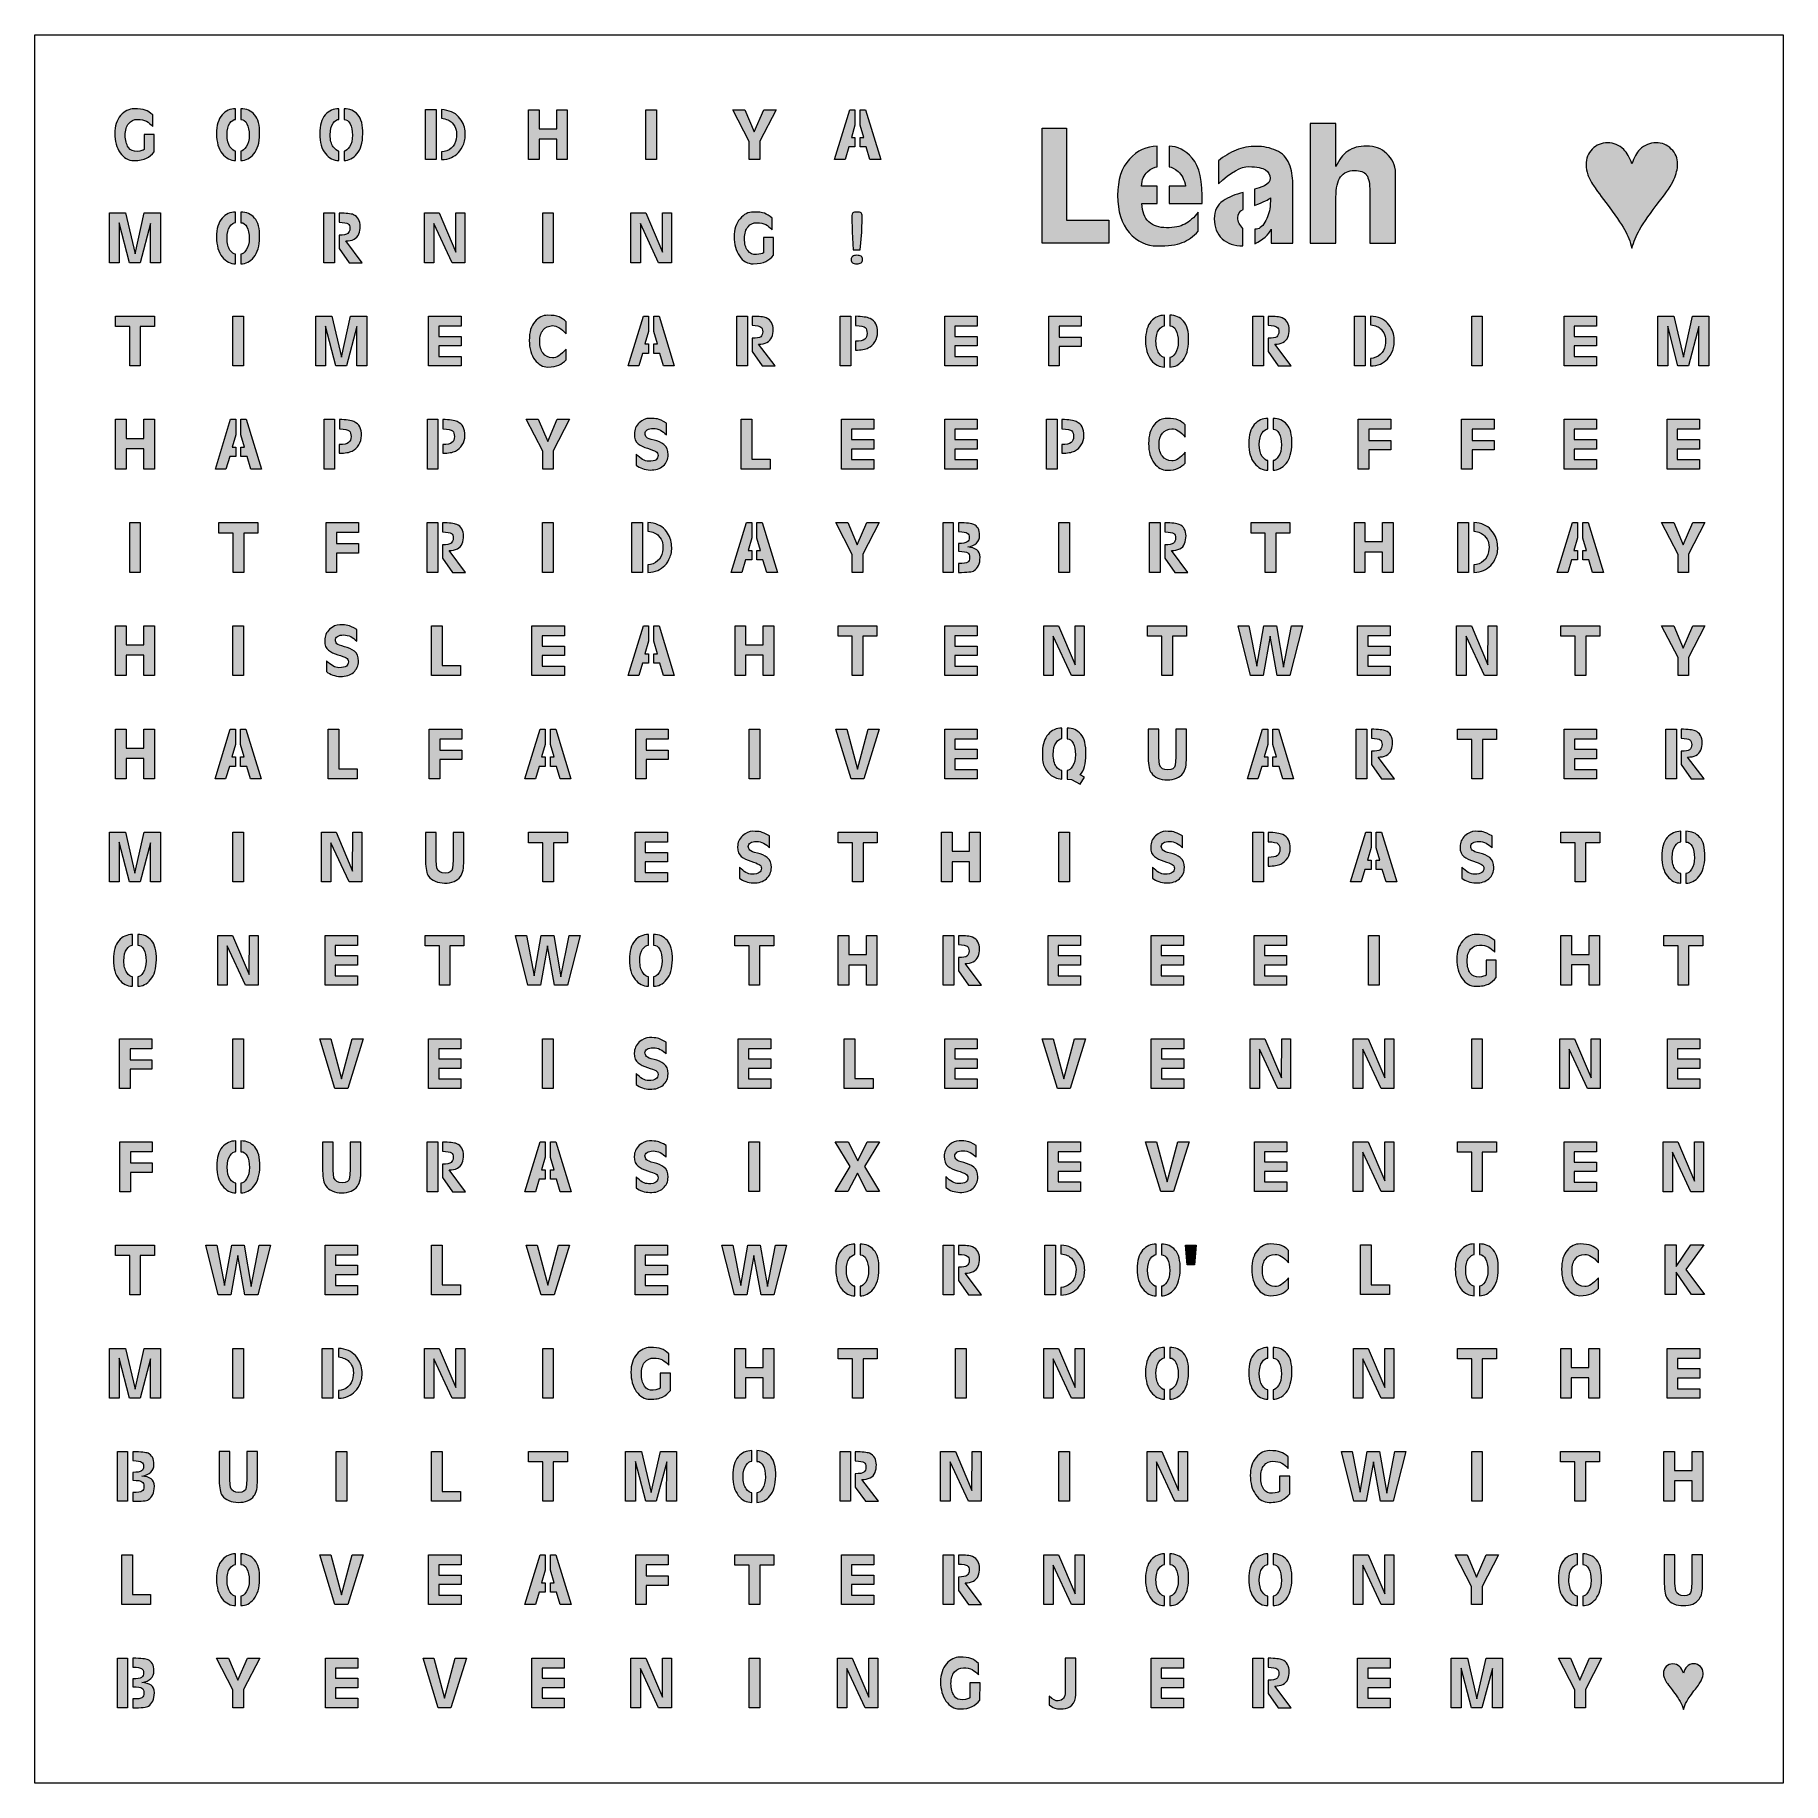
# Model space of a CAD drawing. Header units: inches. Extents: x -102 to 102, y -102 to 102.
import ezdxf

# ---------------------------------------------------------------- set-up
doc = ezdxf.new("R2010")
doc.units = ezdxf.units.IN
doc.header["$MEASUREMENT"] = 0
doc.layers.add('Top Copper', color=7, linetype='Continuous')

# ---------------------------------------------------------------- blocks, each defined once
blk = doc.blocks.new('block 2')
at = {"layer": 'Top Copper', "true_color": 0xffffff}
h = blk.add_hatch(color=7, dxfattribs=at)
h.dxf.hatch_style = 2
h.paths.add_polyline_path([(-89.36, 44.91), (-89.36, 39.13), (-90.59, 39.13), (-90.59, 44.91)])
at = {"layer": 'Top Copper', "lineweight": 0}
blk.add_lwpolyline([(-89.36, 44.91), (-89.36, 39.13), (-90.59, 39.13), (-90.59, 44.91), (-89.36, 44.91)], dxfattribs=at)
blk = doc.blocks.new('block 3')
at = {"layer": 'Top Copper', "true_color": 0xffffff}
h = blk.add_hatch(color=7, dxfattribs=at)
h.dxf.hatch_style = 2
h.paths.add_polyline_path([(-75.69, 44.91), (-75.69, 43.7), (-77.33, 43.7), (-77.33, 39.13), (-78.56, 39.13), (-78.56, 43.7), (-80.22, 43.7), (-80.22, 44.91)])
at = {"layer": 'Top Copper', "lineweight": 0}
blk.add_lwpolyline([(-75.69, 44.91), (-75.69, 43.7), (-77.33, 43.7), (-77.33, 39.13), (-78.56, 39.13), (-78.56, 43.7), (-80.22, 43.7), (-80.22, 44.91), (-75.69, 44.91)], dxfattribs=at)
blk = doc.blocks.new('block 4')
at = {"layer": 'Top Copper', "true_color": 0xffffff}
h = blk.add_hatch(color=7, dxfattribs=at)
h.dxf.hatch_style = 2
h.paths.add_polyline_path([(-77.35, 32.92), (-77.35, 27.14), (-78.58, 27.14), (-78.58, 32.92)])
at = {"layer": 'Top Copper', "lineweight": 0}
blk.add_lwpolyline([(-77.35, 32.92), (-77.35, 27.14), (-78.58, 27.14), (-78.58, 32.92), (-77.35, 32.92)], dxfattribs=at)
blk = doc.blocks.new('block 5')
at = {"layer": 'Top Copper', "true_color": 0xffffff}
h = blk.add_hatch(color=7, dxfattribs=at)
h.dxf.hatch_style = 2
edge = h.paths.add_edge_path()
edge.add_spline(control_points=[(-64.9, 31.66), (-65.15, 31.79), (-65.42, 31.86), (-65.73, 31.86), (-66.03, 31.86), (-66.27, 31.8), (-66.43, 31.69), (-66.59, 31.57), (-66.68, 31.43), (-66.68, 31.27), (-66.68, 31.12), (-66.62, 30.97), (-66.5, 30.84), (-66.38, 30.71), (-66.09, 30.6), (-65.63, 30.49), (-65.17, 30.39), (-64.79, 30.22), (-64.47, 29.97), (-64.16, 29.73), (-64, 29.34), (-64, 28.81), (-64, 28.29), (-64.19, 27.85), (-64.57, 27.51), (-64.95, 27.18), (-65.46, 27.02), (-66.1, 27.03), (-66.74, 27.05), (-67.28, 27.24), (-67.72, 27.59), (-67.72, 27.59), (-67.72, 28.86), (-67.72, 28.86), (-67.19, 28.32), (-66.71, 28.05), (-66.28, 28.05), (-65.85, 28.05), (-65.56, 28.11), (-65.4, 28.23), (-65.24, 28.35), (-65.16, 28.52), (-65.16, 28.73), (-65.16, 28.94), (-65.25, 29.09), (-65.43, 29.19), (-65.62, 29.29), (-65.93, 29.41), (-66.38, 29.55), (-66.83, 29.68), (-67.2, 29.86), (-67.49, 30.08), (-67.77, 30.3), (-67.92, 30.68), (-67.92, 31.2), (-67.92, 31.73), (-67.73, 32.17), (-67.35, 32.51), (-66.97, 32.86), (-66.57, 33.03), (-66.16, 33.03), (-65.75, 33.03), (-65.44, 33.01), (-65.23, 32.96), (-65.03, 32.92), (-64.68, 32.76), (-64.2, 32.48), (-64.2, 32.48), (-64.2, 31.12), (-64.2, 31.12), (-64.41, 31.35), (-64.64, 31.53), (-64.9, 31.66)], knot_values=[0, 0, 0, 0, 1, 1, 1, 2, 2, 2, 3, 3, 3, 4, 4, 4, 5, 5, 5, 6, 6, 6, 7, 7, 7, 8, 8, 8, 9, 9, 9, 10, 10, 10, 11, 11, 11, 12, 12, 12, 13, 13, 13, 14, 14, 14, 15, 15, 15, 16, 16, 16, 17, 17, 17, 18, 18, 18, 19, 19, 19, 20, 20, 20, 21, 21, 21, 22, 22, 22, 23, 23, 23, 24, 24, 24, 24], degree=3, periodic=1)
at = {"layer": 'Top Copper', "lineweight": 0}
blk.add_open_spline([(-64.9, 31.66), (-65.15, 31.79), (-65.42, 31.86), (-65.73, 31.86), (-66.03, 31.86), (-66.27, 31.8), (-66.43, 31.69), (-66.59, 31.57), (-66.68, 31.43), (-66.68, 31.27), (-66.68, 31.12), (-66.62, 30.97), (-66.5, 30.84), (-66.38, 30.71), (-66.09, 30.6), (-65.63, 30.49), (-65.17, 30.39), (-64.79, 30.22), (-64.47, 29.97), (-64.16, 29.73), (-64, 29.34), (-64, 28.81), (-64, 28.29), (-64.19, 27.85), (-64.57, 27.51), (-64.95, 27.18), (-65.46, 27.02), (-66.1, 27.03), (-66.74, 27.05), (-67.28, 27.24), (-67.72, 27.59), (-67.72, 27.59), (-67.72, 28.86), (-67.72, 28.86), (-67.19, 28.32), (-66.71, 28.05), (-66.28, 28.05), (-65.85, 28.05), (-65.56, 28.11), (-65.4, 28.23), (-65.24, 28.35), (-65.16, 28.52), (-65.16, 28.73), (-65.16, 28.94), (-65.25, 29.09), (-65.43, 29.19), (-65.62, 29.29), (-65.93, 29.41), (-66.38, 29.55), (-66.83, 29.68), (-67.2, 29.86), (-67.49, 30.08), (-67.77, 30.3), (-67.92, 30.68), (-67.92, 31.2), (-67.92, 31.73), (-67.73, 32.17), (-67.35, 32.51), (-66.97, 32.86), (-66.57, 33.03), (-66.16, 33.03), (-65.75, 33.03), (-65.44, 33.01), (-65.23, 32.96), (-65.03, 32.92), (-64.68, 32.76), (-64.2, 32.48), (-64.2, 32.48), (-64.2, 31.12), (-64.2, 31.12), (-64.41, 31.35), (-64.64, 31.53), (-64.9, 31.66)], degree=3, knots=[0, 0, 0, 0, 1, 1, 1, 2, 2, 2, 3, 3, 3, 4, 4, 4, 5, 5, 5, 6, 6, 6, 7, 7, 7, 8, 8, 8, 9, 9, 9, 10, 10, 10, 11, 11, 11, 12, 12, 12, 13, 13, 13, 14, 14, 14, 15, 15, 15, 16, 16, 16, 17, 17, 17, 18, 18, 18, 19, 19, 19, 20, 20, 20, 21, 21, 21, 22, 22, 22, 23, 23, 23, 24, 24, 24, 24], dxfattribs=at)
blk = doc.blocks.new('block 6')
at = {"layer": 'Top Copper', "true_color": 0xffffff}
h = blk.add_hatch(color=7, dxfattribs=at)
h.dxf.hatch_style = 2
h.paths.add_polyline_path([(-88.95, 18.7), (-88.95, 20.91), (-87.72, 20.91), (-87.72, 15.13), (-88.95, 15.13), (-88.95, 17.48), (-91, 17.48), (-91, 15.13), (-92.23, 15.13), (-92.23, 20.91), (-91, 20.91), (-91, 18.7)])
at = {"layer": 'Top Copper', "lineweight": 0}
blk.add_lwpolyline([(-88.95, 18.7), (-88.95, 20.91), (-87.72, 20.91), (-87.72, 15.13), (-88.95, 15.13), (-88.95, 17.48), (-91, 17.48), (-91, 15.13), (-92.23, 15.13), (-92.23, 20.91), (-91, 20.91), (-91, 18.7), (-88.95, 18.7)], dxfattribs=at)
blk = doc.blocks.new('block 7')
at = {"layer": 'Top Copper', "true_color": 0xffffff}
h = blk.add_hatch(color=7, dxfattribs=at)
h.dxf.hatch_style = 2
h.paths.add_polyline_path([(-80.67, 15.13), (-78.9, 20.91), (-78.3, 20.91), (-78.3, 19.13), (-78.72, 17.68), (-78.3, 17.68), (-78.3, 16.58), (-79, 16.58), (-79.44, 15.13)])
h.paths.add_polyline_path([(-75.3, 15.13), (-76.56, 15.13), (-76.99, 16.58), (-77.69, 16.58), (-77.69, 17.68), (-77.28, 17.68), (-77.69, 19.12), (-77.69, 20.91), (-77.07, 20.91)])
at = {"layer": 'Top Copper', "lineweight": 0}
for points in [[(-80.67, 15.13), (-78.9, 20.91), (-78.3, 20.91), (-78.3, 19.13), (-78.72, 17.68), (-78.3, 17.68), (-78.3, 16.58), (-79, 16.58), (-79.44, 15.13), (-80.67, 15.13)], [(-75.3, 15.13), (-76.56, 15.13), (-76.99, 16.58), (-77.69, 16.58), (-77.69, 17.68), (-77.28, 17.68), (-77.69, 19.12), (-77.69, 20.91), (-77.07, 20.91), (-75.3, 15.13)]]:
    blk.add_lwpolyline(points, dxfattribs=at)
blk = doc.blocks.new('block 8')
at = {"layer": 'Top Copper', "true_color": 0xffffff}
h = blk.add_hatch(color=7, dxfattribs=at)
h.dxf.hatch_style = 2
h.paths.add_polyline_path([(-64.16, 16.29), (-64.16, 15.13), (-67.52, 15.13), (-67.52, 20.91), (-66.29, 20.91), (-66.29, 16.29)])
at = {"layer": 'Top Copper', "lineweight": 0}
blk.add_lwpolyline([(-64.16, 16.29), (-64.16, 15.13), (-67.52, 15.13), (-67.52, 20.91), (-66.29, 20.91), (-66.29, 16.29), (-64.16, 16.29)], dxfattribs=at)
blk = doc.blocks.new('block 9')
at = {"layer": 'Top Copper', "true_color": 0xffffff}
h = blk.add_hatch(color=7, dxfattribs=at)
h.dxf.hatch_style = 2
h.paths.add_polyline_path([(-51.99, 20.91), (-51.99, 19.75), (-54.53, 19.75), (-54.53, 18.47), (-51.99, 18.47), (-51.99, 17.37), (-54.53, 17.37), (-54.53, 15.13), (-55.76, 15.13), (-55.76, 20.91)])
at = {"layer": 'Top Copper', "lineweight": 0}
blk.add_lwpolyline([(-51.99, 20.91), (-51.99, 19.75), (-54.53, 19.75), (-54.53, 18.47), (-51.99, 18.47), (-51.99, 17.37), (-54.53, 17.37), (-54.53, 15.13), (-55.76, 15.13), (-55.76, 20.91), (-51.99, 20.91)], dxfattribs=at)
blk = doc.blocks.new('block 10')
at = {"layer": 'Top Copper', "true_color": 0xffffff}
h = blk.add_hatch(color=7, dxfattribs=at)
h.dxf.hatch_style = 2
edge = h.paths.add_edge_path()
edge.add_spline(control_points=[(16.41, 15.64), (16.09, 15.94), (15.85, 16.27), (15.7, 16.62), (15.55, 16.98), (15.48, 17.56), (15.51, 18.37), (15.54, 19.17), (15.77, 19.82), (16.18, 20.3), (16.6, 20.78), (17.13, 21.03), (17.77, 21.03), (17.77, 21.03), (17.77, 19.8), (17.77, 19.8), (17.54, 19.79), (17.32, 19.64), (17.1, 19.33), (16.88, 19.03), (16.77, 18.57), (16.77, 17.97), (16.77, 17.36), (16.88, 16.9), (17.11, 16.58), (17.34, 16.26), (17.56, 16.1), (17.77, 16.1), (17.77, 16.1), (17.77, 15.11), (17.77, 15.11), (17.18, 15.16), (16.72, 15.34), (16.41, 15.64)], knot_values=[0, 0, 0, 0, 1, 1, 1, 2, 2, 2, 3, 3, 3, 4, 4, 4, 5, 5, 5, 6, 6, 6, 7, 7, 7, 8, 8, 8, 9, 9, 9, 10, 10, 10, 11, 11, 11, 11], degree=3, periodic=1)
edge = h.paths.add_edge_path()
edge.add_spline(control_points=[(18.39, 15.08), (18.39, 15.08), (18.4, 16.1), (18.4, 16.1), (18.59, 16.1), (18.8, 16.26), (19.02, 16.59), (19.24, 16.92), (19.35, 17.37), (19.34, 17.94), (19.34, 18.51), (19.25, 18.96), (19.08, 19.29), (18.91, 19.62), (18.68, 19.79), (18.4, 19.79), (18.4, 19.79), (18.39, 21.03), (18.39, 21.03), (19.04, 21.03), (19.56, 20.79), (19.97, 20.33), (20.38, 19.87), (20.58, 19.09), (20.57, 17.98), (20.57, 16.88), (20.34, 16.09), (19.91, 15.6), (19.91, 15.6), (20.39, 15.33), (20.39, 15.33), (20.39, 15.33), (19.91, 14.53), (19.91, 14.53), (19.91, 14.53), (18.88, 15.04), (18.88, 15.04), (18.88, 15.04), (18.39, 15.08), (18.39, 15.08)], knot_values=[0, 0, 0, 0, 1, 1, 1, 2, 2, 2, 3, 3, 3, 4, 4, 4, 5, 5, 5, 6, 6, 6, 7, 7, 7, 8, 8, 8, 9, 9, 9, 10, 10, 10, 11, 11, 11, 12, 12, 12, 13, 13, 13, 13], degree=3, periodic=1)
at = {"layer": 'Top Copper', "lineweight": 0}
for points, knots in [([(16.41, 15.64), (16.09, 15.94), (15.85, 16.27), (15.7, 16.62), (15.55, 16.98), (15.48, 17.56), (15.51, 18.37), (15.54, 19.17), (15.77, 19.82), (16.18, 20.3), (16.6, 20.78), (17.13, 21.03), (17.77, 21.03), (17.77, 21.03), (17.77, 19.8), (17.77, 19.8), (17.54, 19.79), (17.32, 19.64), (17.1, 19.33), (16.88, 19.03), (16.77, 18.57), (16.77, 17.97), (16.77, 17.36), (16.88, 16.9), (17.11, 16.58), (17.34, 16.26), (17.56, 16.1), (17.77, 16.1), (17.77, 16.1), (17.77, 15.11), (17.77, 15.11), (17.18, 15.16), (16.72, 15.34), (16.41, 15.64)], [0, 0, 0, 0, 1, 1, 1, 2, 2, 2, 3, 3, 3, 4, 4, 4, 5, 5, 5, 6, 6, 6, 7, 7, 7, 8, 8, 8, 9, 9, 9, 10, 10, 10, 11, 11, 11, 11]), ([(18.39, 15.08), (18.39, 15.08), (18.4, 16.1), (18.4, 16.1), (18.59, 16.1), (18.8, 16.26), (19.02, 16.59), (19.24, 16.92), (19.35, 17.37), (19.34, 17.94), (19.34, 18.51), (19.25, 18.96), (19.08, 19.29), (18.91, 19.62), (18.68, 19.79), (18.4, 19.79), (18.4, 19.79), (18.39, 21.03), (18.39, 21.03), (19.04, 21.03), (19.56, 20.79), (19.97, 20.33), (20.38, 19.87), (20.58, 19.09), (20.57, 17.98), (20.57, 16.88), (20.34, 16.09), (19.91, 15.6), (19.91, 15.6), (20.39, 15.33), (20.39, 15.33), (20.39, 15.33), (19.91, 14.53), (19.91, 14.53), (19.91, 14.53), (18.88, 15.04), (18.88, 15.04), (18.88, 15.04), (18.39, 15.08), (18.39, 15.08)], [0, 0, 0, 0, 1, 1, 1, 2, 2, 2, 3, 3, 3, 4, 4, 4, 5, 5, 5, 6, 6, 6, 7, 7, 7, 8, 8, 8, 9, 9, 9, 10, 10, 10, 11, 11, 11, 12, 12, 12, 13, 13, 13, 13])]:
    blk.add_open_spline(points, degree=3, knots=knots, dxfattribs=at)
blk = doc.blocks.new('block 11')
at = {"layer": 'Top Copper', "true_color": 0xffffff}
h = blk.add_hatch(color=7, dxfattribs=at)
h.dxf.hatch_style = 2
edge = h.paths.add_edge_path()
edge.add_spline(control_points=[(29.04, 20.9), (29.04, 20.9), (29.04, 17.6), (29.04, 17.6), (29.04, 17.6), (29.13, 16.74), (29.13, 16.74), (29.27, 16.36), (29.59, 16.17), (30.09, 16.17), (30.59, 16.17), (30.88, 16.36), (30.95, 16.73), (30.95, 16.73), (31.01, 17.62), (31.01, 17.62), (31.01, 17.62), (31.01, 20.9), (31.01, 20.9), (31.01, 20.9), (32.24, 20.9), (32.24, 20.9), (32.24, 20.9), (32.24, 17.63), (32.24, 17.63), (32.27, 16.75), (32.14, 16.12), (31.85, 15.76), (31.67, 15.52), (31.42, 15.33), (31.11, 15.2), (30.79, 15.07), (30.43, 15), (30.02, 15), (29.62, 15), (29.25, 15.07), (28.92, 15.21), (28.6, 15.35), (28.35, 15.55), (28.17, 15.81), (27.93, 16.1), (27.81, 16.68), (27.81, 17.54), (27.81, 17.54), (27.81, 20.9), (27.81, 20.9), (27.81, 20.9), (29.04, 20.9), (29.04, 20.9)], knot_values=[0, 0, 0, 0, 1, 1, 1, 2, 2, 2, 3, 3, 3, 4, 4, 4, 5, 5, 5, 6, 6, 6, 7, 7, 7, 8, 8, 8, 9, 9, 9, 10, 10, 10, 11, 11, 11, 12, 12, 12, 13, 13, 13, 14, 14, 14, 15, 15, 15, 16, 16, 16, 16], degree=3, periodic=1)
at = {"layer": 'Top Copper', "lineweight": 0}
blk.add_open_spline([(29.04, 20.9), (29.04, 20.9), (29.04, 17.6), (29.04, 17.6), (29.04, 17.6), (29.13, 16.74), (29.13, 16.74), (29.27, 16.36), (29.59, 16.17), (30.09, 16.17), (30.59, 16.17), (30.88, 16.36), (30.95, 16.73), (30.95, 16.73), (31.01, 17.62), (31.01, 17.62), (31.01, 17.62), (31.01, 20.9), (31.01, 20.9), (31.01, 20.9), (32.24, 20.9), (32.24, 20.9), (32.24, 20.9), (32.24, 17.63), (32.24, 17.63), (32.27, 16.75), (32.14, 16.12), (31.85, 15.76), (31.67, 15.52), (31.42, 15.33), (31.11, 15.2), (30.79, 15.07), (30.43, 15), (30.02, 15), (29.62, 15), (29.25, 15.07), (28.92, 15.21), (28.6, 15.35), (28.35, 15.55), (28.17, 15.81), (27.93, 16.1), (27.81, 16.68), (27.81, 17.54), (27.81, 17.54), (27.81, 20.9), (27.81, 20.9), (27.81, 20.9), (29.04, 20.9), (29.04, 20.9)], degree=3, knots=[0, 0, 0, 0, 1, 1, 1, 2, 2, 2, 3, 3, 3, 4, 4, 4, 5, 5, 5, 6, 6, 6, 7, 7, 7, 8, 8, 8, 9, 9, 9, 10, 10, 10, 11, 11, 11, 12, 12, 12, 13, 13, 13, 14, 14, 14, 15, 15, 15, 16, 16, 16, 16], dxfattribs=at)
blk = doc.blocks.new('block 12')
at = {"layer": 'Top Copper', "true_color": 0xffffff}
h = blk.add_hatch(color=7, dxfattribs=at)
h.dxf.hatch_style = 2
h.paths.add_polyline_path([(53.21, 20.91), (53.21, 15.13), (51.98, 15.13), (51.98, 20.91)])
edge = h.paths.add_edge_path()
edge.add_spline(control_points=[(54.75, 18.52), (54.91, 18.65), (54.99, 18.85), (54.99, 19.11), (54.99, 19.38), (54.92, 19.56), (54.78, 19.66), (54.64, 19.76), (54.3, 19.82), (53.75, 19.85), (53.75, 19.85), (53.75, 20.89), (53.75, 20.89), (54.57, 20.89), (55.12, 20.83), (55.4, 20.71), (55.68, 20.6), (55.88, 20.42), (56.01, 20.18), (56.14, 19.94), (56.21, 19.67), (56.21, 19.36), (56.21, 19.05), (56.15, 18.75), (56.05, 18.47), (55.94, 18.19), (55.75, 17.99), (55.48, 17.85), (55.21, 17.72), (54.89, 17.66), (54.52, 17.66), (54.52, 17.66), (56.44, 15.13), (56.44, 15.13), (56.44, 15.13), (54.93, 15.13), (54.93, 15.13), (54.93, 15.13), (53.76, 16.79), (53.76, 16.79), (53.76, 16.79), (53.76, 18.34), (53.76, 18.34), (54.26, 18.33), (54.59, 18.39), (54.75, 18.52)], knot_values=[0, 0, 0, 0, 1, 1, 1, 2, 2, 2, 3, 3, 3, 4, 4, 4, 5, 5, 5, 6, 6, 6, 7, 7, 7, 8, 8, 8, 9, 9, 9, 10, 10, 10, 11, 11, 11, 12, 12, 12, 13, 13, 13, 14, 14, 14, 15, 15, 15, 15], degree=3, periodic=1)
at = {"layer": 'Top Copper', "lineweight": 0}
blk.add_lwpolyline([(53.21, 20.91), (53.21, 15.13), (51.98, 15.13), (51.98, 20.91), (53.21, 20.91)], dxfattribs=at)
blk.add_open_spline([(54.75, 18.52), (54.91, 18.65), (54.99, 18.85), (54.99, 19.11), (54.99, 19.38), (54.92, 19.56), (54.78, 19.66), (54.64, 19.76), (54.3, 19.82), (53.75, 19.85), (53.75, 19.85), (53.75, 20.89), (53.75, 20.89), (54.57, 20.89), (55.12, 20.83), (55.4, 20.71), (55.68, 20.6), (55.88, 20.42), (56.01, 20.18), (56.14, 19.94), (56.21, 19.67), (56.21, 19.36), (56.21, 19.05), (56.15, 18.75), (56.05, 18.47), (55.94, 18.19), (55.75, 17.99), (55.48, 17.85), (55.21, 17.72), (54.89, 17.66), (54.52, 17.66), (54.52, 17.66), (56.44, 15.13), (56.44, 15.13), (56.44, 15.13), (54.93, 15.13), (54.93, 15.13), (54.93, 15.13), (53.76, 16.79), (53.76, 16.79), (53.76, 16.79), (53.76, 18.34), (53.76, 18.34), (54.26, 18.33), (54.59, 18.39), (54.75, 18.52)], degree=3, knots=[0, 0, 0, 0, 1, 1, 1, 2, 2, 2, 3, 3, 3, 4, 4, 4, 5, 5, 5, 6, 6, 6, 7, 7, 7, 8, 8, 8, 9, 9, 9, 10, 10, 10, 11, 11, 11, 12, 12, 12, 13, 13, 13, 14, 14, 14, 15, 15, 15, 15], dxfattribs=at)
blk = doc.blocks.new('block 13')
at = {"layer": 'Top Copper', "true_color": 0xffffff}
h = blk.add_hatch(color=7, dxfattribs=at)
h.dxf.hatch_style = 2
h.paths.add_polyline_path([(68.29, 20.91), (68.29, 19.7), (66.65, 19.7), (66.65, 15.13), (65.42, 15.13), (65.42, 19.7), (63.76, 19.7), (63.76, 20.91)])
at = {"layer": 'Top Copper', "lineweight": 0}
blk.add_lwpolyline([(68.29, 20.91), (68.29, 19.7), (66.65, 19.7), (66.65, 15.13), (65.42, 15.13), (65.42, 19.7), (63.76, 19.7), (63.76, 20.91), (68.29, 20.91)], dxfattribs=at)
blk = doc.blocks.new('block 14')
at = {"layer": 'Top Copper', "true_color": 0xffffff}
h = blk.add_hatch(color=7, dxfattribs=at)
h.dxf.hatch_style = 2
h.paths.add_polyline_path([(89.2, 20.91), (89.2, 15.13), (87.97, 15.13), (87.97, 20.91)])
edge = h.paths.add_edge_path()
edge.add_spline(control_points=[(90.74, 18.52), (90.9, 18.65), (90.98, 18.85), (90.98, 19.11), (90.98, 19.38), (90.91, 19.56), (90.77, 19.66), (90.63, 19.76), (90.29, 19.82), (89.75, 19.85), (89.75, 19.85), (89.75, 20.89), (89.75, 20.89), (90.57, 20.89), (91.11, 20.83), (91.39, 20.71), (91.67, 20.6), (91.87, 20.42), (92, 20.18), (92.13, 19.94), (92.2, 19.67), (92.2, 19.36), (92.2, 19.05), (92.14, 18.75), (92.04, 18.47), (91.93, 18.19), (91.74, 17.99), (91.47, 17.85), (91.21, 17.72), (90.88, 17.66), (90.51, 17.66), (90.51, 17.66), (92.43, 15.13), (92.43, 15.13), (92.43, 15.13), (90.92, 15.13), (90.92, 15.13), (90.92, 15.13), (89.75, 16.79), (89.75, 16.79), (89.75, 16.79), (89.75, 18.34), (89.75, 18.34), (90.25, 18.33), (90.58, 18.39), (90.74, 18.52)], knot_values=[0, 0, 0, 0, 1, 1, 1, 2, 2, 2, 3, 3, 3, 4, 4, 4, 5, 5, 5, 6, 6, 6, 7, 7, 7, 8, 8, 8, 9, 9, 9, 10, 10, 10, 11, 11, 11, 12, 12, 12, 13, 13, 13, 14, 14, 14, 15, 15, 15, 15], degree=3, periodic=1)
at = {"layer": 'Top Copper', "lineweight": 0}
blk.add_lwpolyline([(89.2, 20.91), (89.2, 15.13), (87.97, 15.13), (87.97, 20.91), (89.2, 20.91)], dxfattribs=at)
blk.add_open_spline([(90.74, 18.52), (90.9, 18.65), (90.98, 18.85), (90.98, 19.11), (90.98, 19.38), (90.91, 19.56), (90.77, 19.66), (90.63, 19.76), (90.29, 19.82), (89.75, 19.85), (89.75, 19.85), (89.75, 20.89), (89.75, 20.89), (90.57, 20.89), (91.11, 20.83), (91.39, 20.71), (91.67, 20.6), (91.87, 20.42), (92, 20.18), (92.13, 19.94), (92.2, 19.67), (92.2, 19.36), (92.2, 19.05), (92.14, 18.75), (92.04, 18.47), (91.93, 18.19), (91.74, 17.99), (91.47, 17.85), (91.21, 17.72), (90.88, 17.66), (90.51, 17.66), (90.51, 17.66), (92.43, 15.13), (92.43, 15.13), (92.43, 15.13), (90.92, 15.13), (90.92, 15.13), (90.92, 15.13), (89.75, 16.79), (89.75, 16.79), (89.75, 16.79), (89.75, 18.34), (89.75, 18.34), (90.25, 18.33), (90.58, 18.39), (90.74, 18.52)], degree=3, knots=[0, 0, 0, 0, 1, 1, 1, 2, 2, 2, 3, 3, 3, 4, 4, 4, 5, 5, 5, 6, 6, 6, 7, 7, 7, 8, 8, 8, 9, 9, 9, 10, 10, 10, 11, 11, 11, 12, 12, 12, 13, 13, 13, 14, 14, 14, 15, 15, 15, 15], dxfattribs=at)
blk = doc.blocks.new('block 15')
at = {"layer": 'Top Copper', "true_color": 0xffffff}
h = blk.add_hatch(color=7, dxfattribs=at)
h.dxf.hatch_style = 2
h.paths.add_polyline_path([(32.26, 32.92), (32.26, 31.7), (30.63, 31.7), (30.63, 27.14), (29.4, 27.14), (29.4, 31.7), (27.74, 31.7), (27.74, 32.92)])
at = {"layer": 'Top Copper', "lineweight": 0}
blk.add_lwpolyline([(32.26, 32.92), (32.26, 31.7), (30.63, 31.7), (30.63, 27.14), (29.4, 27.14), (29.4, 31.7), (27.74, 31.7), (27.74, 32.92), (32.26, 32.92)], dxfattribs=at)
blk = doc.blocks.new('block 16')
at = {"layer": 'Top Copper', "true_color": 0xffffff}
h = blk.add_hatch(color=7, dxfattribs=at)
h.dxf.hatch_style = 2
h.paths.add_polyline_path([(44.28, 27.14), (42.8, 27.14), (41.97, 31.72), (41.15, 27.14), (39.69, 27.14), (38.25, 32.92), (39.52, 32.92), (40.43, 28.22), (41.26, 32.92), (42.71, 32.92), (43.53, 28.1), (44.47, 32.92), (45.75, 32.92)])
at = {"layer": 'Top Copper', "lineweight": 0}
blk.add_lwpolyline([(44.28, 27.14), (42.8, 27.14), (41.97, 31.72), (41.15, 27.14), (39.69, 27.14), (38.25, 32.92), (39.52, 32.92), (40.43, 28.22), (41.26, 32.92), (42.71, 32.92), (43.53, 28.1), (44.47, 32.92), (45.75, 32.92), (44.28, 27.14)], dxfattribs=at)
blk = doc.blocks.new('block 17')
at = {"layer": 'Top Copper', "true_color": 0xffffff}
h = blk.add_hatch(color=7, dxfattribs=at)
h.dxf.hatch_style = 2
h.paths.add_polyline_path([(55.92, 32.92), (55.92, 31.75), (53.33, 31.75), (53.33, 30.57), (55.92, 30.57), (55.92, 29.47), (53.33, 29.47), (53.33, 28.24), (55.92, 28.24), (55.92, 27.14), (52.15, 27.14), (52.15, 32.92)])
at = {"layer": 'Top Copper', "lineweight": 0}
blk.add_lwpolyline([(55.92, 32.92), (55.92, 31.75), (53.33, 31.75), (53.33, 30.57), (55.92, 30.57), (55.92, 29.47), (53.33, 29.47), (53.33, 28.24), (55.92, 28.24), (55.92, 27.14), (52.15, 27.14), (52.15, 32.92), (55.92, 32.92)], dxfattribs=at)
blk = doc.blocks.new('block 18')
at = {"layer": 'Top Copper', "true_color": 0xffffff}
h = blk.add_hatch(color=7, dxfattribs=at)
h.dxf.hatch_style = 2
h.paths.add_polyline_path([(79.93, 20.91), (79.93, 19.75), (77.34, 19.75), (77.34, 18.57), (79.93, 18.57), (79.93, 17.47), (77.34, 17.47), (77.34, 16.23), (79.93, 16.23), (79.93, 15.13), (76.16, 15.13), (76.16, 20.91)])
at = {"layer": 'Top Copper', "lineweight": 0}
blk.add_lwpolyline([(79.93, 20.91), (79.93, 19.75), (77.34, 19.75), (77.34, 18.57), (79.93, 18.57), (79.93, 17.47), (77.34, 17.47), (77.34, 16.23), (79.93, 16.23), (79.93, 15.13), (76.16, 15.13), (76.16, 20.91), (79.93, 20.91)], dxfattribs=at)
blk = doc.blocks.new('block 19')
at = {"layer": 'Top Copper', "true_color": 0xffffff}
h = blk.add_hatch(color=7, dxfattribs=at)
h.dxf.hatch_style = 2
h.paths.add_polyline_path([(39.33, 15.13), (41.11, 20.91), (41.71, 20.91), (41.71, 19.13), (41.28, 17.68), (41.71, 17.68), (41.71, 16.58), (41.01, 16.58), (40.56, 15.13)])
h.paths.add_polyline_path([(44.71, 15.13), (43.45, 15.13), (43.02, 16.58), (42.31, 16.58), (42.31, 17.68), (42.73, 17.68), (42.31, 19.12), (42.31, 20.91), (42.94, 20.91)])
at = {"layer": 'Top Copper', "lineweight": 0}
for points in [[(39.33, 15.13), (41.11, 20.91), (41.71, 20.91), (41.71, 19.13), (41.28, 17.68), (41.71, 17.68), (41.71, 16.58), (41.01, 16.58), (40.56, 15.13), (39.33, 15.13)], [(44.71, 15.13), (43.45, 15.13), (43.02, 16.58), (42.31, 16.58), (42.31, 17.68), (42.73, 17.68), (42.31, 19.12), (42.31, 20.91), (42.94, 20.91), (44.71, 15.13)]]:
    blk.add_lwpolyline(points, dxfattribs=at)
blk = doc.blocks.new('block 20')
at = {"layer": 'Top Copper', "true_color": 0xffffff}
h = blk.add_hatch(color=7, dxfattribs=at)
h.dxf.hatch_style = 2
h.paths.add_polyline_path([(68.35, 27.14), (66.88, 27.14), (64.75, 31.71), (64.75, 27.14), (63.66, 27.14), (63.66, 32.92), (65.37, 32.92), (67.3, 28.38), (67.31, 32.92), (68.35, 32.92)])
at = {"layer": 'Top Copper', "lineweight": 0}
blk.add_lwpolyline([(68.35, 27.14), (66.88, 27.14), (64.75, 31.71), (64.75, 27.14), (63.66, 27.14), (63.66, 32.92), (65.37, 32.92), (67.3, 28.38), (67.31, 32.92), (68.35, 32.92), (68.35, 27.14)], dxfattribs=at)
blk = doc.blocks.new('block 21')
at = {"layer": 'Top Copper', "true_color": 0xffffff}
h = blk.add_hatch(color=7, dxfattribs=at)
h.dxf.hatch_style = 2
h.paths.add_polyline_path([(80.29, 32.92), (80.29, 31.7), (78.66, 31.7), (78.66, 27.14), (77.43, 27.14), (77.43, 31.7), (75.77, 31.7), (75.77, 32.92)])
at = {"layer": 'Top Copper', "lineweight": 0}
blk.add_lwpolyline([(80.29, 32.92), (80.29, 31.7), (78.66, 31.7), (78.66, 27.14), (77.43, 27.14), (77.43, 31.7), (75.77, 31.7), (75.77, 32.92), (80.29, 32.92)], dxfattribs=at)
blk = doc.blocks.new('block 22')
at = {"layer": 'Top Copper', "true_color": 0xffffff}
h = blk.add_hatch(color=7, dxfattribs=at)
h.dxf.hatch_style = 2
h.paths.add_polyline_path([(90.63, 29.25), (90.63, 27.14), (89.4, 27.14), (89.4, 29.23), (87.49, 32.92), (88.89, 32.92), (89.98, 30.33), (91.1, 32.92), (92.52, 32.92)])
at = {"layer": 'Top Copper', "lineweight": 0}
blk.add_lwpolyline([(90.63, 29.25), (90.63, 27.14), (89.4, 27.14), (89.4, 29.23), (87.49, 32.92), (88.89, 32.92), (89.98, 30.33), (91.1, 32.92), (92.52, 32.92), (90.63, 29.25)], dxfattribs=at)
blk = doc.blocks.new('block 23')
at = {"layer": 'Top Copper', "true_color": 0xffffff}
h = blk.add_hatch(color=7, dxfattribs=at)
h.dxf.hatch_style = 2
h.paths.add_polyline_path([(-28, 20.91), (-28, 19.75), (-30.54, 19.75), (-30.54, 18.47), (-28, 18.47), (-28, 17.37), (-30.54, 17.37), (-30.54, 15.13), (-31.77, 15.13), (-31.77, 20.91)])
at = {"layer": 'Top Copper', "lineweight": 0}
blk.add_lwpolyline([(-28, 20.91), (-28, 19.75), (-30.54, 19.75), (-30.54, 18.47), (-28, 18.47), (-28, 17.37), (-30.54, 17.37), (-30.54, 15.13), (-31.77, 15.13), (-31.77, 20.91), (-28, 20.91)], dxfattribs=at)
blk = doc.blocks.new('block 24')
at = {"layer": 'Top Copper', "true_color": 0xffffff}
h = blk.add_hatch(color=7, dxfattribs=at)
h.dxf.hatch_style = 2
h.paths.add_polyline_path([(-17.35, 20.91), (-17.35, 15.13), (-18.58, 15.13), (-18.58, 20.91)])
at = {"layer": 'Top Copper', "lineweight": 0}
blk.add_lwpolyline([(-17.35, 20.91), (-17.35, 15.13), (-18.58, 15.13), (-18.58, 20.91), (-17.35, 20.91)], dxfattribs=at)
blk = doc.blocks.new('block 25')
at = {"layer": 'Top Copper', "true_color": 0xffffff}
h = blk.add_hatch(color=7, dxfattribs=at)
h.dxf.hatch_style = 2
h.paths.add_polyline_path([(7.93, 20.91), (7.93, 19.75), (5.34, 19.75), (5.34, 18.57), (7.93, 18.57), (7.93, 17.47), (5.34, 17.47), (5.34, 16.23), (7.93, 16.23), (7.93, 15.13), (4.16, 15.13), (4.16, 20.91)])
at = {"layer": 'Top Copper', "lineweight": 0}
blk.add_lwpolyline([(7.93, 20.91), (7.93, 19.75), (5.34, 19.75), (5.34, 18.57), (7.93, 18.57), (7.93, 17.47), (5.34, 17.47), (5.34, 16.23), (7.93, 16.23), (7.93, 15.13), (4.16, 15.13), (4.16, 20.91), (7.93, 20.91)], dxfattribs=at)
blk = doc.blocks.new('block 26')
at = {"layer": 'Top Copper', "true_color": 0xffffff}
h = blk.add_hatch(color=7, dxfattribs=at)
h.dxf.hatch_style = 2
h.paths.add_polyline_path([(-87.01, 3.14), (-88.17, 3.14), (-88.16, 7.71), (-89.39, 3.14), (-90.61, 3.14), (-91.8, 7.77), (-91.8, 3.14), (-92.95, 3.14), (-92.95, 8.92), (-91.08, 8.92), (-89.98, 4.17), (-88.9, 8.92), (-87.01, 8.92)])
at = {"layer": 'Top Copper', "lineweight": 0}
blk.add_lwpolyline([(-87.01, 3.14), (-88.17, 3.14), (-88.16, 7.71), (-89.39, 3.14), (-90.61, 3.14), (-91.8, 7.77), (-91.8, 3.14), (-92.95, 3.14), (-92.95, 8.92), (-91.08, 8.92), (-89.98, 4.17), (-88.9, 8.92), (-87.01, 8.92), (-87.01, 3.14)], dxfattribs=at)
blk = doc.blocks.new('block 27')
at = {"layer": 'Top Copper', "true_color": 0xffffff}
h = blk.add_hatch(color=7, dxfattribs=at)
h.dxf.hatch_style = 2
h.paths.add_polyline_path([(-63.62, 3.14), (-65.09, 3.14), (-67.22, 7.71), (-67.22, 3.14), (-68.31, 3.14), (-68.31, 8.92), (-66.6, 8.92), (-64.67, 4.38), (-64.66, 8.92), (-63.62, 8.92)])
at = {"layer": 'Top Copper', "lineweight": 0}
blk.add_lwpolyline([(-63.62, 3.14), (-65.09, 3.14), (-67.22, 7.71), (-67.22, 3.14), (-68.31, 3.14), (-68.31, 8.92), (-66.6, 8.92), (-64.67, 4.38), (-64.66, 8.92), (-63.62, 8.92), (-63.62, 3.14)], dxfattribs=at)
blk = doc.blocks.new('block 28')
at = {"layer": 'Top Copper', "true_color": 0xffffff}
h = blk.add_hatch(color=7, dxfattribs=at)
h.dxf.hatch_style = 2
edge = h.paths.add_edge_path()
edge.add_spline(control_points=[(-54.96, 8.91), (-54.96, 8.91), (-54.96, 5.61), (-54.96, 5.61), (-54.96, 5.61), (-54.87, 4.74), (-54.87, 4.74), (-54.73, 4.36), (-54.41, 4.17), (-53.91, 4.17), (-53.41, 4.18), (-53.12, 4.36), (-53.05, 4.73), (-53.05, 4.73), (-52.99, 5.63), (-52.99, 5.63), (-52.99, 5.63), (-52.99, 8.91), (-52.99, 8.91), (-52.99, 8.91), (-51.76, 8.91), (-51.76, 8.91), (-51.76, 8.91), (-51.76, 5.63), (-51.76, 5.63), (-51.73, 4.75), (-51.86, 4.13), (-52.15, 3.76), (-52.33, 3.52), (-52.58, 3.33), (-52.89, 3.2), (-53.21, 3.07), (-53.57, 3.01), (-53.98, 3.01), (-54.38, 3.01), (-54.75, 3.08), (-55.08, 3.22), (-55.4, 3.36), (-55.66, 3.56), (-55.84, 3.82), (-56.07, 4.1), (-56.19, 4.68), (-56.19, 5.55), (-56.19, 5.55), (-56.19, 8.91), (-56.19, 8.91), (-56.19, 8.91), (-54.96, 8.91), (-54.96, 8.91)], knot_values=[0, 0, 0, 0, 1, 1, 1, 2, 2, 2, 3, 3, 3, 4, 4, 4, 5, 5, 5, 6, 6, 6, 7, 7, 7, 8, 8, 8, 9, 9, 9, 10, 10, 10, 11, 11, 11, 12, 12, 12, 13, 13, 13, 14, 14, 14, 15, 15, 15, 16, 16, 16, 16], degree=3, periodic=1)
at = {"layer": 'Top Copper', "lineweight": 0}
blk.add_open_spline([(-54.96, 8.91), (-54.96, 8.91), (-54.96, 5.61), (-54.96, 5.61), (-54.96, 5.61), (-54.87, 4.74), (-54.87, 4.74), (-54.73, 4.36), (-54.41, 4.17), (-53.91, 4.17), (-53.41, 4.18), (-53.12, 4.36), (-53.05, 4.73), (-53.05, 4.73), (-52.99, 5.63), (-52.99, 5.63), (-52.99, 5.63), (-52.99, 8.91), (-52.99, 8.91), (-52.99, 8.91), (-51.76, 8.91), (-51.76, 8.91), (-51.76, 8.91), (-51.76, 5.63), (-51.76, 5.63), (-51.73, 4.75), (-51.86, 4.13), (-52.15, 3.76), (-52.33, 3.52), (-52.58, 3.33), (-52.89, 3.2), (-53.21, 3.07), (-53.57, 3.01), (-53.98, 3.01), (-54.38, 3.01), (-54.75, 3.08), (-55.08, 3.22), (-55.4, 3.36), (-55.66, 3.56), (-55.84, 3.82), (-56.07, 4.1), (-56.19, 4.68), (-56.19, 5.55), (-56.19, 5.55), (-56.19, 8.91), (-56.19, 8.91), (-56.19, 8.91), (-54.96, 8.91), (-54.96, 8.91)], degree=3, knots=[0, 0, 0, 0, 1, 1, 1, 2, 2, 2, 3, 3, 3, 4, 4, 4, 5, 5, 5, 6, 6, 6, 7, 7, 7, 8, 8, 8, 9, 9, 9, 10, 10, 10, 11, 11, 11, 12, 12, 12, 13, 13, 13, 14, 14, 14, 15, 15, 15, 16, 16, 16, 16], dxfattribs=at)
blk = doc.blocks.new('block 29')
at = {"layer": 'Top Copper', "true_color": 0xffffff}
h = blk.add_hatch(color=7, dxfattribs=at)
h.dxf.hatch_style = 2
h.paths.add_polyline_path([(-39.69, 8.92), (-39.69, 7.71), (-41.33, 7.71), (-41.33, 3.14), (-42.56, 3.14), (-42.56, 7.71), (-44.22, 7.71), (-44.22, 8.92)])
at = {"layer": 'Top Copper', "lineweight": 0}
blk.add_lwpolyline([(-39.69, 8.92), (-39.69, 7.71), (-41.33, 7.71), (-41.33, 3.14), (-42.56, 3.14), (-42.56, 7.71), (-44.22, 7.71), (-44.22, 8.92), (-39.69, 8.92)], dxfattribs=at)
blk = doc.blocks.new('block 30')
at = {"layer": 'Top Copper', "true_color": 0xffffff}
h = blk.add_hatch(color=7, dxfattribs=at)
h.dxf.hatch_style = 2
h.paths.add_polyline_path([(-28.08, 8.92), (-28.08, 7.76), (-30.67, 7.76), (-30.67, 6.57), (-28.08, 6.57), (-28.08, 5.47), (-30.67, 5.47), (-30.67, 4.24), (-28.08, 4.24), (-28.08, 3.14), (-31.85, 3.14), (-31.85, 8.92)])
at = {"layer": 'Top Copper', "lineweight": 0}
blk.add_lwpolyline([(-28.08, 8.92), (-28.08, 7.76), (-30.67, 7.76), (-30.67, 6.57), (-28.08, 6.57), (-28.08, 5.47), (-30.67, 5.47), (-30.67, 4.24), (-28.08, 4.24), (-28.08, 3.14), (-31.85, 3.14), (-31.85, 8.92), (-28.08, 8.92)], dxfattribs=at)
blk = doc.blocks.new('block 31')
at = {"layer": 'Top Copper', "true_color": 0xffffff}
h = blk.add_hatch(color=7, dxfattribs=at)
h.dxf.hatch_style = 2
h.paths.add_polyline_path([(-77.37, 8.92), (-77.37, 3.14), (-78.6, 3.14), (-78.6, 8.92)])
at = {"layer": 'Top Copper', "lineweight": 0}
blk.add_lwpolyline([(-77.37, 8.92), (-77.37, 3.14), (-78.6, 3.14), (-78.6, 8.92), (-77.37, 8.92)], dxfattribs=at)
blk = doc.blocks.new('block 32')
at = {"layer": 'Top Copper', "true_color": 0xffffff}
h = blk.add_hatch(color=7, dxfattribs=at)
h.dxf.hatch_style = 2
h.paths.add_polyline_path([(-5.26, 15.13), (-6.74, 15.13), (-8.51, 20.91), (-7.23, 20.91), (-5.99, 16.26), (-4.76, 20.91), (-3.46, 20.91)])
at = {"layer": 'Top Copper', "lineweight": 0}
blk.add_lwpolyline([(-5.26, 15.13), (-6.74, 15.13), (-8.51, 20.91), (-7.23, 20.91), (-5.99, 16.26), (-4.76, 20.91), (-3.46, 20.91), (-5.26, 15.13)], dxfattribs=at)
blk = doc.blocks.new('block 33')
at = {"layer": 'Top Copper', "true_color": 0xffffff}
h = blk.add_hatch(color=7, dxfattribs=at)
h.dxf.hatch_style = 2
edge = h.paths.add_edge_path()
edge.add_spline(control_points=[(-16.9, 7.66), (-17.15, 7.79), (-17.43, 7.86), (-17.73, 7.86), (-18.03, 7.86), (-18.27, 7.8), (-18.43, 7.69), (-18.6, 7.57), (-18.68, 7.44), (-18.68, 7.28), (-18.68, 7.12), (-18.62, 6.97), (-18.5, 6.84), (-18.38, 6.71), (-18.09, 6.6), (-17.63, 6.5), (-17.17, 6.4), (-16.79, 6.22), (-16.47, 5.98), (-16.16, 5.73), (-16, 5.34), (-16, 4.82), (-16, 4.29), (-16.19, 3.85), (-16.57, 3.52), (-16.95, 3.18), (-17.46, 3.02), (-18.1, 3.04), (-18.74, 3.05), (-19.28, 3.24), (-19.72, 3.59), (-19.72, 3.59), (-19.72, 4.86), (-19.72, 4.86), (-19.19, 4.32), (-18.71, 4.05), (-18.28, 4.05), (-17.85, 4.05), (-17.56, 4.11), (-17.4, 4.23), (-17.24, 4.35), (-17.16, 4.52), (-17.16, 4.73), (-17.16, 4.94), (-17.25, 5.09), (-17.43, 5.19), (-17.62, 5.29), (-17.93, 5.41), (-18.38, 5.55), (-18.83, 5.69), (-19.2, 5.87), (-19.49, 6.09), (-19.77, 6.3), (-19.92, 6.68), (-19.92, 7.21), (-19.92, 7.74), (-19.73, 8.17), (-19.35, 8.52), (-18.97, 8.86), (-18.57, 9.03), (-18.16, 9.03), (-17.75, 9.03), (-17.44, 9.01), (-17.23, 8.97), (-17.03, 8.92), (-16.68, 8.76), (-16.2, 8.49), (-16.2, 8.49), (-16.2, 7.12), (-16.2, 7.12), (-16.41, 7.35), (-16.65, 7.53), (-16.9, 7.66)], knot_values=[0, 0, 0, 0, 1, 1, 1, 2, 2, 2, 3, 3, 3, 4, 4, 4, 5, 5, 5, 6, 6, 6, 7, 7, 7, 8, 8, 8, 9, 9, 9, 10, 10, 10, 11, 11, 11, 12, 12, 12, 13, 13, 13, 14, 14, 14, 15, 15, 15, 16, 16, 16, 17, 17, 17, 18, 18, 18, 19, 19, 19, 20, 20, 20, 21, 21, 21, 22, 22, 22, 23, 23, 23, 24, 24, 24, 24], degree=3, periodic=1)
at = {"layer": 'Top Copper', "lineweight": 0}
blk.add_open_spline([(-16.9, 7.66), (-17.15, 7.79), (-17.43, 7.86), (-17.73, 7.86), (-18.03, 7.86), (-18.27, 7.8), (-18.43, 7.69), (-18.6, 7.57), (-18.68, 7.44), (-18.68, 7.28), (-18.68, 7.12), (-18.62, 6.97), (-18.5, 6.84), (-18.38, 6.71), (-18.09, 6.6), (-17.63, 6.5), (-17.17, 6.4), (-16.79, 6.22), (-16.47, 5.98), (-16.16, 5.73), (-16, 5.34), (-16, 4.82), (-16, 4.29), (-16.19, 3.85), (-16.57, 3.52), (-16.95, 3.18), (-17.46, 3.02), (-18.1, 3.04), (-18.74, 3.05), (-19.28, 3.24), (-19.72, 3.59), (-19.72, 3.59), (-19.72, 4.86), (-19.72, 4.86), (-19.19, 4.32), (-18.71, 4.05), (-18.28, 4.05), (-17.85, 4.05), (-17.56, 4.11), (-17.4, 4.23), (-17.24, 4.35), (-17.16, 4.52), (-17.16, 4.73), (-17.16, 4.94), (-17.25, 5.09), (-17.43, 5.19), (-17.62, 5.29), (-17.93, 5.41), (-18.38, 5.55), (-18.83, 5.69), (-19.2, 5.87), (-19.49, 6.09), (-19.77, 6.3), (-19.92, 6.68), (-19.92, 7.21), (-19.92, 7.74), (-19.73, 8.17), (-19.35, 8.52), (-18.97, 8.86), (-18.57, 9.03), (-18.16, 9.03), (-17.75, 9.03), (-17.44, 9.01), (-17.23, 8.97), (-17.03, 8.92), (-16.68, 8.76), (-16.2, 8.49), (-16.2, 8.49), (-16.2, 7.12), (-16.2, 7.12), (-16.41, 7.35), (-16.65, 7.53), (-16.9, 7.66)], degree=3, knots=[0, 0, 0, 0, 1, 1, 1, 2, 2, 2, 3, 3, 3, 4, 4, 4, 5, 5, 5, 6, 6, 6, 7, 7, 7, 8, 8, 8, 9, 9, 9, 10, 10, 10, 11, 11, 11, 12, 12, 12, 13, 13, 13, 14, 14, 14, 15, 15, 15, 16, 16, 16, 17, 17, 17, 18, 18, 18, 19, 19, 19, 20, 20, 20, 21, 21, 21, 22, 22, 22, 23, 23, 23, 24, 24, 24, 24], dxfattribs=at)
blk = doc.blocks.new('block 34')
at = {"layer": 'Top Copper', "true_color": 0xffffff}
h = blk.add_hatch(color=7, dxfattribs=at)
h.dxf.hatch_style = 2
edge = h.paths.add_edge_path()
edge.add_spline(control_points=[(88.16, 3.82), (87.73, 4.35), (87.51, 5.11), (87.51, 6.1), (87.51, 7.09), (87.72, 7.83), (88.14, 8.31), (88.56, 8.79), (89.09, 9.03), (89.72, 9.03), (89.72, 9.03), (89.72, 7.8), (89.72, 7.8), (89.5, 7.79), (89.28, 7.64), (89.06, 7.34), (88.83, 7.03), (88.72, 6.58), (88.72, 5.99), (88.72, 5.39), (88.84, 4.93), (89.07, 4.6), (89.3, 4.28), (89.52, 4.12), (89.72, 4.12), (89.72, 4.12), (89.72, 3.01), (89.72, 3.01), (89.11, 3.01), (88.59, 3.28), (88.16, 3.82)], knot_values=[0, 0, 0, 0, 1, 1, 1, 2, 2, 2, 3, 3, 3, 4, 4, 4, 5, 5, 5, 6, 6, 6, 7, 7, 7, 8, 8, 8, 9, 9, 9, 10, 10, 10, 10], degree=3, periodic=1)
edge = h.paths.add_edge_path()
edge.add_spline(control_points=[(90.97, 4.62), (91.19, 4.95), (91.3, 5.39), (91.3, 5.95), (91.3, 6.51), (91.21, 6.95), (91.04, 7.29), (90.87, 7.62), (90.63, 7.79), (90.32, 7.78), (90.32, 7.78), (90.32, 9.03), (90.32, 9.03), (90.98, 9.03), (91.52, 8.8), (91.93, 8.33), (92.34, 7.87), (92.53, 7.12), (92.51, 6.09), (92.49, 5.07), (92.26, 4.29), (91.83, 3.78), (91.4, 3.27), (90.9, 3.01), (90.32, 3.01), (90.32, 3.01), (90.32, 4.12), (90.32, 4.12), (90.53, 4.12), (90.75, 4.28), (90.97, 4.62)], knot_values=[0, 0, 0, 0, 1, 1, 1, 2, 2, 2, 3, 3, 3, 4, 4, 4, 5, 5, 5, 6, 6, 6, 7, 7, 7, 8, 8, 8, 9, 9, 9, 10, 10, 10, 10], degree=3, periodic=1)
at = {"layer": 'Top Copper', "lineweight": 0}
for points in [[(88.16, 3.82), (87.73, 4.35), (87.51, 5.11), (87.51, 6.1), (87.51, 7.09), (87.72, 7.83), (88.14, 8.31), (88.56, 8.79), (89.09, 9.03), (89.72, 9.03), (89.72, 9.03), (89.72, 7.8), (89.72, 7.8), (89.5, 7.79), (89.28, 7.64), (89.06, 7.34), (88.83, 7.03), (88.72, 6.58), (88.72, 5.99), (88.72, 5.39), (88.84, 4.93), (89.07, 4.6), (89.3, 4.28), (89.52, 4.12), (89.72, 4.12), (89.72, 4.12), (89.72, 3.01), (89.72, 3.01), (89.11, 3.01), (88.59, 3.28), (88.16, 3.82)], [(90.97, 4.62), (91.19, 4.95), (91.3, 5.39), (91.3, 5.95), (91.3, 6.51), (91.21, 6.95), (91.04, 7.29), (90.87, 7.62), (90.63, 7.79), (90.32, 7.78), (90.32, 7.78), (90.32, 9.03), (90.32, 9.03), (90.98, 9.03), (91.52, 8.8), (91.93, 8.33), (92.34, 7.87), (92.53, 7.12), (92.51, 6.09), (92.49, 5.07), (92.26, 4.29), (91.83, 3.78), (91.4, 3.27), (90.9, 3.01), (90.32, 3.01), (90.32, 3.01), (90.32, 4.12), (90.32, 4.12), (90.53, 4.12), (90.75, 4.28), (90.97, 4.62)]]:
    blk.add_open_spline(points, degree=3, knots=[0, 0, 0, 0, 1, 1, 1, 2, 2, 2, 3, 3, 3, 4, 4, 4, 5, 5, 5, 6, 6, 6, 7, 7, 7, 8, 8, 8, 9, 9, 9, 10, 10, 10, 10], dxfattribs=at)
blk = doc.blocks.new('block 35')
at = {"layer": 'Top Copper', "true_color": 0xffffff}
h = blk.add_hatch(color=7, dxfattribs=at)
h.dxf.hatch_style = 2
h.paths.add_polyline_path([(41.2, 3.14), (39.97, 3.14), (39.97, 8.92), (41.2, 8.92)])
edge = h.paths.add_edge_path()
edge.add_spline(control_points=[(41.75, 4.98), (41.75, 4.98), (41.75, 6), (41.75, 6), (42.28, 5.99), (42.64, 6.07), (42.82, 6.22), (43.01, 6.38), (43.11, 6.61), (43.11, 6.92), (43.11, 7.23), (43.04, 7.45), (42.89, 7.59), (42.75, 7.72), (42.38, 7.8), (41.76, 7.82), (41.76, 7.82), (41.76, 8.91), (41.76, 8.91), (42.55, 8.88), (43.11, 8.79), (43.44, 8.65), (43.77, 8.51), (43.99, 8.3), (44.12, 8.04), (44.25, 7.78), (44.32, 7.44), (44.32, 7.04), (44.32, 6.63), (44.22, 6.27), (44.02, 5.95), (43.81, 5.63), (43.55, 5.39), (43.23, 5.23), (42.91, 5.07), (42.42, 4.99), (41.75, 4.98)], knot_values=[0, 0, 0, 0, 1, 1, 1, 2, 2, 2, 3, 3, 3, 4, 4, 4, 5, 5, 5, 6, 6, 6, 7, 7, 7, 8, 8, 8, 9, 9, 9, 10, 10, 10, 11, 11, 11, 12, 12, 12, 12], degree=3, periodic=1)
at = {"layer": 'Top Copper', "lineweight": 0}
blk.add_lwpolyline([(41.2, 3.14), (39.97, 3.14), (39.97, 8.92), (41.2, 8.92), (41.2, 3.14)], dxfattribs=at)
blk.add_open_spline([(41.75, 4.98), (41.75, 4.98), (41.75, 6), (41.75, 6), (42.28, 5.99), (42.64, 6.07), (42.82, 6.22), (43.01, 6.38), (43.11, 6.61), (43.11, 6.92), (43.11, 7.23), (43.04, 7.45), (42.89, 7.59), (42.75, 7.72), (42.38, 7.8), (41.76, 7.82), (41.76, 7.82), (41.76, 8.91), (41.76, 8.91), (42.55, 8.88), (43.11, 8.79), (43.44, 8.65), (43.77, 8.51), (43.99, 8.3), (44.12, 8.04), (44.25, 7.78), (44.32, 7.44), (44.32, 7.04), (44.32, 6.63), (44.22, 6.27), (44.02, 5.95), (43.81, 5.63), (43.55, 5.39), (43.23, 5.23), (42.91, 5.07), (42.42, 4.99), (41.75, 4.98)], degree=3, knots=[0, 0, 0, 0, 1, 1, 1, 2, 2, 2, 3, 3, 3, 4, 4, 4, 5, 5, 5, 6, 6, 6, 7, 7, 7, 8, 8, 8, 9, 9, 9, 10, 10, 10, 11, 11, 11, 12, 12, 12, 12], dxfattribs=at)
blk = doc.blocks.new('block 36')
at = {"layer": 'Top Copper', "true_color": 0xffffff}
h = blk.add_hatch(color=7, dxfattribs=at)
h.dxf.hatch_style = 2
h.paths.add_polyline_path([(51.33, 3.14), (53.11, 8.92), (53.71, 8.92), (53.71, 7.13), (53.28, 5.69), (53.71, 5.69), (53.71, 4.59), (53, 4.59), (52.56, 3.14)])
h.paths.add_polyline_path([(56.7, 3.14), (55.45, 3.14), (55.01, 4.59), (54.31, 4.59), (54.31, 5.69), (54.73, 5.69), (54.31, 7.12), (54.31, 8.92), (54.94, 8.92)])
at = {"layer": 'Top Copper', "lineweight": 0}
for points in [[(51.33, 3.14), (53.11, 8.92), (53.71, 8.92), (53.71, 7.13), (53.28, 5.69), (53.71, 5.69), (53.71, 4.59), (53, 4.59), (52.56, 3.14), (51.33, 3.14)], [(56.7, 3.14), (55.45, 3.14), (55.01, 4.59), (54.31, 4.59), (54.31, 5.69), (54.73, 5.69), (54.31, 7.12), (54.31, 8.92), (54.94, 8.92), (56.7, 3.14)]]:
    blk.add_lwpolyline(points, dxfattribs=at)
blk = doc.blocks.new('block 37')
at = {"layer": 'Top Copper', "true_color": 0xffffff}
h = blk.add_hatch(color=7, dxfattribs=at)
h.dxf.hatch_style = 2
h.paths.add_polyline_path([(80.29, 8.92), (80.29, 7.71), (78.65, 7.71), (78.65, 3.14), (77.42, 3.14), (77.42, 7.71), (75.77, 7.71), (75.77, 8.92)])
at = {"layer": 'Top Copper', "lineweight": 0}
blk.add_lwpolyline([(80.29, 8.92), (80.29, 7.71), (78.65, 7.71), (78.65, 3.14), (77.42, 3.14), (77.42, 7.71), (75.77, 7.71), (75.77, 8.92), (80.29, 8.92)], dxfattribs=at)
blk = doc.blocks.new('block 38')
at = {"layer": 'Top Copper', "true_color": 0xffffff}
h = blk.add_hatch(color=7, dxfattribs=at)
h.dxf.hatch_style = 2
edge = h.paths.add_edge_path()
edge.add_spline(control_points=[(-91.83, -8.18), (-92.26, -7.64), (-92.48, -6.88), (-92.48, -5.89), (-92.48, -4.9), (-92.27, -4.17), (-91.85, -3.69), (-91.43, -3.2), (-90.9, -2.96), (-90.27, -2.96), (-90.27, -2.96), (-90.27, -4.19), (-90.27, -4.19), (-90.49, -4.2), (-90.71, -4.35), (-90.93, -4.66), (-91.16, -4.96), (-91.27, -5.41), (-91.27, -6.01), (-91.27, -6.61), (-91.15, -7.07), (-90.92, -7.39), (-90.69, -7.71), (-90.47, -7.88), (-90.27, -7.88), (-90.27, -7.88), (-90.27, -8.98), (-90.27, -8.98), (-90.88, -8.98), (-91.4, -8.72), (-91.83, -8.18)], knot_values=[0, 0, 0, 0, 1, 1, 1, 2, 2, 2, 3, 3, 3, 4, 4, 4, 5, 5, 5, 6, 6, 6, 7, 7, 7, 8, 8, 8, 9, 9, 9, 10, 10, 10, 10], degree=3, periodic=1)
edge = h.paths.add_edge_path()
edge.add_spline(control_points=[(-89.02, -7.38), (-88.8, -7.05), (-88.69, -6.6), (-88.69, -6.04), (-88.69, -5.49), (-88.78, -5.04), (-88.95, -4.7), (-89.12, -4.37), (-89.36, -4.21), (-89.66, -4.21), (-89.66, -4.21), (-89.66, -2.96), (-89.66, -2.96), (-89.01, -2.96), (-88.47, -3.2), (-88.06, -3.66), (-87.65, -4.13), (-87.46, -4.87), (-87.48, -5.9), (-87.5, -6.93), (-87.72, -7.7), (-88.16, -8.21), (-88.59, -8.73), (-89.09, -8.98), (-89.66, -8.98), (-89.66, -8.98), (-89.66, -7.88), (-89.66, -7.88), (-89.46, -7.88), (-89.24, -7.71), (-89.02, -7.38)], knot_values=[0, 0, 0, 0, 1, 1, 1, 2, 2, 2, 3, 3, 3, 4, 4, 4, 5, 5, 5, 6, 6, 6, 7, 7, 7, 8, 8, 8, 9, 9, 9, 10, 10, 10, 10], degree=3, periodic=1)
at = {"layer": 'Top Copper', "lineweight": 0}
for points in [[(-91.83, -8.18), (-92.26, -7.64), (-92.48, -6.88), (-92.48, -5.89), (-92.48, -4.9), (-92.27, -4.17), (-91.85, -3.69), (-91.43, -3.2), (-90.9, -2.96), (-90.27, -2.96), (-90.27, -2.96), (-90.27, -4.19), (-90.27, -4.19), (-90.49, -4.2), (-90.71, -4.35), (-90.93, -4.66), (-91.16, -4.96), (-91.27, -5.41), (-91.27, -6.01), (-91.27, -6.61), (-91.15, -7.07), (-90.92, -7.39), (-90.69, -7.71), (-90.47, -7.88), (-90.27, -7.88), (-90.27, -7.88), (-90.27, -8.98), (-90.27, -8.98), (-90.88, -8.98), (-91.4, -8.72), (-91.83, -8.18)], [(-89.02, -7.38), (-88.8, -7.05), (-88.69, -6.6), (-88.69, -6.04), (-88.69, -5.49), (-88.78, -5.04), (-88.95, -4.7), (-89.12, -4.37), (-89.36, -4.21), (-89.66, -4.21), (-89.66, -4.21), (-89.66, -2.96), (-89.66, -2.96), (-89.01, -2.96), (-88.47, -3.2), (-88.06, -3.66), (-87.65, -4.13), (-87.46, -4.87), (-87.48, -5.9), (-87.5, -6.93), (-87.72, -7.7), (-88.16, -8.21), (-88.59, -8.73), (-89.09, -8.98), (-89.66, -8.98), (-89.66, -8.98), (-89.66, -7.88), (-89.66, -7.88), (-89.46, -7.88), (-89.24, -7.71), (-89.02, -7.38)]]:
    blk.add_open_spline(points, degree=3, knots=[0, 0, 0, 0, 1, 1, 1, 2, 2, 2, 3, 3, 3, 4, 4, 4, 5, 5, 5, 6, 6, 6, 7, 7, 7, 8, 8, 8, 9, 9, 9, 10, 10, 10, 10], dxfattribs=at)
blk = doc.blocks.new('block 39')
at = {"layer": 'Top Copper', "true_color": 0xffffff}
h = blk.add_hatch(color=7, dxfattribs=at)
h.dxf.hatch_style = 2
h.paths.add_polyline_path([(-64.1, -3.08), (-64.1, -4.24), (-66.69, -4.24), (-66.69, -5.42), (-64.1, -5.42), (-64.1, -6.52), (-66.69, -6.52), (-66.69, -7.75), (-64.1, -7.75), (-64.1, -8.85), (-67.87, -8.85), (-67.87, -3.08)])
at = {"layer": 'Top Copper', "lineweight": 0}
blk.add_lwpolyline([(-64.1, -3.08), (-64.1, -4.24), (-66.69, -4.24), (-66.69, -5.42), (-64.1, -5.42), (-64.1, -6.52), (-66.69, -6.52), (-66.69, -7.75), (-64.1, -7.75), (-64.1, -8.85), (-67.87, -8.85), (-67.87, -3.08), (-64.1, -3.08)], dxfattribs=at)
blk = doc.blocks.new('block 40')
at = {"layer": 'Top Copper', "true_color": 0xffffff}
h = blk.add_hatch(color=7, dxfattribs=at)
h.dxf.hatch_style = 2
h.paths.add_polyline_path([(-15.72, -3.08), (-15.72, -4.29), (-17.36, -4.29), (-17.36, -8.85), (-18.59, -8.85), (-18.59, -4.29), (-20.24, -4.29), (-20.24, -3.08)])
at = {"layer": 'Top Copper', "lineweight": 0}
blk.add_lwpolyline([(-15.72, -3.08), (-15.72, -4.29), (-17.36, -4.29), (-17.36, -8.85), (-18.59, -8.85), (-18.59, -4.29), (-20.24, -4.29), (-20.24, -3.08), (-15.72, -3.08)], dxfattribs=at)
blk = doc.blocks.new('block 41')
at = {"layer": 'Top Copper', "true_color": 0xffffff}
h = blk.add_hatch(color=7, dxfattribs=at)
h.dxf.hatch_style = 2
h.paths.add_polyline_path([(-4.95, -5.29), (-4.95, -3.08), (-3.72, -3.08), (-3.72, -8.85), (-4.95, -8.85), (-4.95, -6.51), (-7, -6.51), (-7, -8.85), (-8.23, -8.85), (-8.23, -3.08), (-7, -3.08), (-7, -5.29)])
at = {"layer": 'Top Copper', "lineweight": 0}
blk.add_lwpolyline([(-4.95, -5.29), (-4.95, -3.08), (-3.72, -3.08), (-3.72, -8.85), (-4.95, -8.85), (-4.95, -6.51), (-7, -6.51), (-7, -8.85), (-8.23, -8.85), (-8.23, -3.08), (-7, -3.08), (-7, -5.29), (-4.95, -5.29)], dxfattribs=at)
blk = doc.blocks.new('block 42')
at = {"layer": 'Top Copper', "true_color": 0xffffff}
h = blk.add_hatch(color=7, dxfattribs=at)
h.dxf.hatch_style = 2
h.paths.add_polyline_path([(5.2, -3.08), (5.2, -8.85), (3.97, -8.85), (3.97, -3.08)])
edge = h.paths.add_edge_path()
edge.add_spline(control_points=[(6.74, -5.47), (6.9, -5.34), (6.98, -5.14), (6.98, -4.88), (6.98, -4.61), (6.91, -4.43), (6.77, -4.33), (6.63, -4.23), (6.29, -4.17), (5.74, -4.14), (5.74, -4.14), (5.74, -3.1), (5.74, -3.1), (6.56, -3.1), (7.11, -3.16), (7.39, -3.28), (7.67, -3.39), (7.87, -3.57), (8, -3.81), (8.13, -4.05), (8.2, -4.32), (8.2, -4.63), (8.2, -4.94), (8.14, -5.23), (8.04, -5.51), (7.93, -5.8), (7.74, -6), (7.47, -6.13), (7.2, -6.27), (6.88, -6.33), (6.51, -6.33), (6.51, -6.33), (8.43, -8.85), (8.43, -8.85), (8.43, -8.85), (6.92, -8.85), (6.92, -8.85), (6.92, -8.85), (5.75, -7.2), (5.75, -7.2), (5.75, -7.2), (5.75, -5.65), (5.75, -5.65), (6.25, -5.66), (6.58, -5.59), (6.74, -5.47)], knot_values=[0, 0, 0, 0, 1, 1, 1, 2, 2, 2, 3, 3, 3, 4, 4, 4, 5, 5, 5, 6, 6, 6, 7, 7, 7, 8, 8, 8, 9, 9, 9, 10, 10, 10, 11, 11, 11, 12, 12, 12, 13, 13, 13, 14, 14, 14, 15, 15, 15, 15], degree=3, periodic=1)
at = {"layer": 'Top Copper', "lineweight": 0}
blk.add_lwpolyline([(5.2, -3.08), (5.2, -8.85), (3.97, -8.85), (3.97, -3.08), (5.2, -3.08)], dxfattribs=at)
blk.add_open_spline([(6.74, -5.47), (6.9, -5.34), (6.98, -5.14), (6.98, -4.88), (6.98, -4.61), (6.91, -4.43), (6.77, -4.33), (6.63, -4.23), (6.29, -4.17), (5.74, -4.14), (5.74, -4.14), (5.74, -3.1), (5.74, -3.1), (6.56, -3.1), (7.11, -3.16), (7.39, -3.28), (7.67, -3.39), (7.87, -3.57), (8, -3.81), (8.13, -4.05), (8.2, -4.32), (8.2, -4.63), (8.2, -4.94), (8.14, -5.23), (8.04, -5.51), (7.93, -5.8), (7.74, -6), (7.47, -6.13), (7.2, -6.27), (6.88, -6.33), (6.51, -6.33), (6.51, -6.33), (8.43, -8.85), (8.43, -8.85), (8.43, -8.85), (6.92, -8.85), (6.92, -8.85), (6.92, -8.85), (5.75, -7.2), (5.75, -7.2), (5.75, -7.2), (5.75, -5.65), (5.75, -5.65), (6.25, -5.66), (6.58, -5.59), (6.74, -5.47)], degree=3, knots=[0, 0, 0, 0, 1, 1, 1, 2, 2, 2, 3, 3, 3, 4, 4, 4, 5, 5, 5, 6, 6, 6, 7, 7, 7, 8, 8, 8, 9, 9, 9, 10, 10, 10, 11, 11, 11, 12, 12, 12, 13, 13, 13, 14, 14, 14, 15, 15, 15, 15], dxfattribs=at)
blk = doc.blocks.new('block 43')
at = {"layer": 'Top Copper', "true_color": 0xffffff}
h = blk.add_hatch(color=7, dxfattribs=at)
h.dxf.hatch_style = 2
h.paths.add_polyline_path([(-75.64, -8.85), (-77.12, -8.85), (-79.25, -4.28), (-79.25, -8.85), (-80.34, -8.85), (-80.34, -3.08), (-78.62, -3.08), (-76.69, -7.62), (-76.68, -3.08), (-75.64, -3.08)])
at = {"layer": 'Top Copper', "lineweight": 0}
blk.add_lwpolyline([(-75.64, -8.85), (-77.12, -8.85), (-79.25, -4.28), (-79.25, -8.85), (-80.34, -8.85), (-80.34, -3.08), (-78.62, -3.08), (-76.69, -7.62), (-76.68, -3.08), (-75.64, -3.08), (-75.64, -8.85)], dxfattribs=at)
blk = doc.blocks.new('block 44')
at = {"layer": 'Top Copper', "true_color": 0xffffff}
h = blk.add_hatch(color=7, dxfattribs=at)
h.dxf.hatch_style = 2
edge = h.paths.add_edge_path()
edge.add_spline(control_points=[(67.08, 7.66), (66.83, 7.79), (66.55, 7.86), (66.25, 7.86), (65.95, 7.86), (65.71, 7.8), (65.55, 7.69), (65.39, 7.57), (65.3, 7.44), (65.3, 7.28), (65.3, 7.12), (65.36, 6.97), (65.48, 6.84), (65.6, 6.71), (65.89, 6.6), (66.35, 6.5), (66.81, 6.4), (67.19, 6.22), (67.51, 5.98), (67.82, 5.73), (67.98, 5.34), (67.98, 4.82), (67.98, 4.29), (67.79, 3.85), (67.41, 3.52), (67.03, 3.18), (66.52, 3.02), (65.88, 3.04), (65.24, 3.05), (64.7, 3.24), (64.26, 3.59), (64.26, 3.59), (64.26, 4.86), (64.26, 4.86), (64.79, 4.32), (65.27, 4.05), (65.7, 4.05), (66.13, 4.05), (66.42, 4.11), (66.58, 4.23), (66.74, 4.35), (66.82, 4.52), (66.82, 4.73), (66.82, 4.94), (66.73, 5.09), (66.55, 5.19), (66.36, 5.29), (66.05, 5.41), (65.6, 5.55), (65.15, 5.69), (64.78, 5.87), (64.49, 6.09), (64.21, 6.3), (64.06, 6.68), (64.06, 7.21), (64.06, 7.74), (64.25, 8.17), (64.63, 8.52), (65.01, 8.86), (65.41, 9.03), (65.82, 9.03), (66.23, 9.03), (66.54, 9.01), (66.75, 8.97), (66.95, 8.92), (67.3, 8.76), (67.78, 8.49), (67.78, 8.49), (67.78, 7.12), (67.78, 7.12), (67.57, 7.35), (67.33, 7.53), (67.08, 7.66)], knot_values=[0, 0, 0, 0, 1, 1, 1, 2, 2, 2, 3, 3, 3, 4, 4, 4, 5, 5, 5, 6, 6, 6, 7, 7, 7, 8, 8, 8, 9, 9, 9, 10, 10, 10, 11, 11, 11, 12, 12, 12, 13, 13, 13, 14, 14, 14, 15, 15, 15, 16, 16, 16, 17, 17, 17, 18, 18, 18, 19, 19, 19, 20, 20, 20, 21, 21, 21, 22, 22, 22, 23, 23, 23, 24, 24, 24, 24], degree=3, periodic=1)
at = {"layer": 'Top Copper', "lineweight": 0}
blk.add_open_spline([(67.08, 7.66), (66.83, 7.79), (66.55, 7.86), (66.25, 7.86), (65.95, 7.86), (65.71, 7.8), (65.55, 7.69), (65.39, 7.57), (65.3, 7.44), (65.3, 7.28), (65.3, 7.12), (65.36, 6.97), (65.48, 6.84), (65.6, 6.71), (65.89, 6.6), (66.35, 6.5), (66.81, 6.4), (67.19, 6.22), (67.51, 5.98), (67.82, 5.73), (67.98, 5.34), (67.98, 4.82), (67.98, 4.29), (67.79, 3.85), (67.41, 3.52), (67.03, 3.18), (66.52, 3.02), (65.88, 3.04), (65.24, 3.05), (64.7, 3.24), (64.26, 3.59), (64.26, 3.59), (64.26, 4.86), (64.26, 4.86), (64.79, 4.32), (65.27, 4.05), (65.7, 4.05), (66.13, 4.05), (66.42, 4.11), (66.58, 4.23), (66.74, 4.35), (66.82, 4.52), (66.82, 4.73), (66.82, 4.94), (66.73, 5.09), (66.55, 5.19), (66.36, 5.29), (66.05, 5.41), (65.6, 5.55), (65.15, 5.69), (64.78, 5.87), (64.49, 6.09), (64.21, 6.3), (64.06, 6.68), (64.06, 7.21), (64.06, 7.74), (64.25, 8.17), (64.63, 8.52), (65.01, 8.86), (65.41, 9.03), (65.82, 9.03), (66.23, 9.03), (66.54, 9.01), (66.75, 8.97), (66.95, 8.92), (67.3, 8.76), (67.78, 8.49), (67.78, 8.49), (67.78, 7.12), (67.78, 7.12), (67.57, 7.35), (67.33, 7.53), (67.08, 7.66)], degree=3, knots=[0, 0, 0, 0, 1, 1, 1, 2, 2, 2, 3, 3, 3, 4, 4, 4, 5, 5, 5, 6, 6, 6, 7, 7, 7, 8, 8, 8, 9, 9, 9, 10, 10, 10, 11, 11, 11, 12, 12, 12, 13, 13, 13, 14, 14, 14, 15, 15, 15, 16, 16, 16, 17, 17, 17, 18, 18, 18, 19, 19, 19, 20, 20, 20, 21, 21, 21, 22, 22, 22, 23, 23, 23, 24, 24, 24, 24], dxfattribs=at)
blk = doc.blocks.new('block 45')
at = {"layer": 'Top Copper', "true_color": 0xffffff}
h = blk.add_hatch(color=7, dxfattribs=at)
h.dxf.hatch_style = 2
h.paths.add_polyline_path([(19.93, -3.08), (19.93, -4.24), (17.34, -4.24), (17.34, -5.42), (19.93, -5.42), (19.93, -6.52), (17.34, -6.52), (17.34, -7.75), (19.93, -7.75), (19.93, -8.85), (16.16, -8.85), (16.16, -3.08)])
at = {"layer": 'Top Copper', "lineweight": 0}
blk.add_lwpolyline([(19.93, -3.08), (19.93, -4.24), (17.34, -4.24), (17.34, -5.42), (19.93, -5.42), (19.93, -6.52), (17.34, -6.52), (17.34, -7.75), (19.93, -7.75), (19.93, -8.85), (16.16, -8.85), (16.16, -3.08), (19.93, -3.08)], dxfattribs=at)
blk = doc.blocks.new('block 46')
at = {"layer": 'Top Copper', "true_color": 0xffffff}
h = blk.add_hatch(color=7, dxfattribs=at)
h.dxf.hatch_style = 2
h.paths.add_polyline_path([(-51.73, -3.08), (-51.73, -4.29), (-53.36, -4.29), (-53.36, -8.85), (-54.59, -8.85), (-54.59, -4.29), (-56.25, -4.29), (-56.25, -3.08)])
at = {"layer": 'Top Copper', "lineweight": 0}
blk.add_lwpolyline([(-51.73, -3.08), (-51.73, -4.29), (-53.36, -4.29), (-53.36, -8.85), (-54.59, -8.85), (-54.59, -4.29), (-56.25, -4.29), (-56.25, -3.08), (-51.73, -3.08)], dxfattribs=at)
blk = doc.blocks.new('block 47')
at = {"layer": 'Top Copper', "true_color": 0xffffff}
h = blk.add_hatch(color=7, dxfattribs=at)
h.dxf.hatch_style = 2
h.paths.add_polyline_path([(-39.71, -8.85), (-41.19, -8.85), (-42.02, -4.27), (-42.85, -8.85), (-44.3, -8.85), (-45.74, -3.08), (-44.48, -3.08), (-43.57, -7.77), (-42.74, -3.08), (-41.29, -3.08), (-40.47, -7.89), (-39.52, -3.08), (-38.24, -3.08)])
at = {"layer": 'Top Copper', "lineweight": 0}
blk.add_lwpolyline([(-39.71, -8.85), (-41.19, -8.85), (-42.02, -4.27), (-42.85, -8.85), (-44.3, -8.85), (-45.74, -3.08), (-44.48, -3.08), (-43.57, -7.77), (-42.74, -3.08), (-41.29, -3.08), (-40.47, -7.89), (-39.52, -3.08), (-38.24, -3.08), (-39.71, -8.85)], dxfattribs=at)
blk = doc.blocks.new('block 48')
at = {"layer": 'Top Copper', "true_color": 0xffffff}
h = blk.add_hatch(color=7, dxfattribs=at)
h.dxf.hatch_style = 2
h.paths.add_polyline_path([(-87.97, -27.08), (-87.97, -28.24), (-90.51, -28.24), (-90.51, -29.52), (-87.97, -29.52), (-87.97, -30.62), (-90.51, -30.62), (-90.51, -32.86), (-91.74, -32.86), (-91.74, -27.08)])
at = {"layer": 'Top Copper', "lineweight": 0}
blk.add_lwpolyline([(-87.97, -27.08), (-87.97, -28.24), (-90.51, -28.24), (-90.51, -29.52), (-87.97, -29.52), (-87.97, -30.62), (-90.51, -30.62), (-90.51, -32.86), (-91.74, -32.86), (-91.74, -27.08), (-87.97, -27.08)], dxfattribs=at)
blk = doc.blocks.new('block 49')
at = {"layer": 'Top Copper', "true_color": 0xffffff}
h = blk.add_hatch(color=7, dxfattribs=at)
h.dxf.hatch_style = 2
edge = h.paths.add_edge_path()
edge.add_spline(control_points=[(-79.81, -32.18), (-80.25, -31.64), (-80.46, -30.88), (-80.46, -29.89), (-80.46, -28.91), (-80.25, -28.17), (-79.83, -27.69), (-79.41, -27.21), (-78.88, -26.96), (-78.26, -26.96), (-78.26, -26.96), (-78.26, -28.19), (-78.26, -28.19), (-78.47, -28.2), (-78.7, -28.36), (-78.92, -28.66), (-79.14, -28.96), (-79.25, -29.41), (-79.25, -30.01), (-79.25, -30.61), (-79.14, -31.07), (-78.91, -31.39), (-78.67, -31.72), (-78.46, -31.88), (-78.26, -31.88), (-78.26, -31.88), (-78.26, -32.99), (-78.26, -32.99), (-78.86, -32.99), (-79.38, -32.72), (-79.81, -32.18)], knot_values=[0, 0, 0, 0, 1, 1, 1, 2, 2, 2, 3, 3, 3, 4, 4, 4, 5, 5, 5, 6, 6, 6, 7, 7, 7, 8, 8, 8, 9, 9, 9, 10, 10, 10, 10], degree=3, periodic=1)
edge = h.paths.add_edge_path()
edge.add_spline(control_points=[(-77, -31.38), (-76.78, -31.05), (-76.67, -30.6), (-76.67, -30.04), (-76.68, -29.49), (-76.76, -29.04), (-76.93, -28.71), (-77.1, -28.37), (-77.34, -28.21), (-77.65, -28.21), (-77.65, -28.21), (-77.65, -26.96), (-77.65, -26.96), (-76.99, -26.96), (-76.46, -27.2), (-76.05, -27.66), (-75.64, -28.13), (-75.44, -28.87), (-75.46, -29.9), (-75.48, -30.93), (-75.71, -31.7), (-76.14, -32.21), (-76.57, -32.73), (-77.08, -32.99), (-77.65, -32.99), (-77.65, -32.99), (-77.65, -31.88), (-77.65, -31.88), (-77.44, -31.88), (-77.23, -31.71), (-77, -31.38)], knot_values=[0, 0, 0, 0, 1, 1, 1, 2, 2, 2, 3, 3, 3, 4, 4, 4, 5, 5, 5, 6, 6, 6, 7, 7, 7, 8, 8, 8, 9, 9, 9, 10, 10, 10, 10], degree=3, periodic=1)
at = {"layer": 'Top Copper', "lineweight": 0}
for points in [[(-79.81, -32.18), (-80.25, -31.64), (-80.46, -30.88), (-80.46, -29.89), (-80.46, -28.91), (-80.25, -28.17), (-79.83, -27.69), (-79.41, -27.21), (-78.88, -26.96), (-78.26, -26.96), (-78.26, -26.96), (-78.26, -28.19), (-78.26, -28.19), (-78.47, -28.2), (-78.7, -28.36), (-78.92, -28.66), (-79.14, -28.96), (-79.25, -29.41), (-79.25, -30.01), (-79.25, -30.61), (-79.14, -31.07), (-78.91, -31.39), (-78.67, -31.72), (-78.46, -31.88), (-78.26, -31.88), (-78.26, -31.88), (-78.26, -32.99), (-78.26, -32.99), (-78.86, -32.99), (-79.38, -32.72), (-79.81, -32.18)], [(-77, -31.38), (-76.78, -31.05), (-76.67, -30.6), (-76.67, -30.04), (-76.68, -29.49), (-76.76, -29.04), (-76.93, -28.71), (-77.1, -28.37), (-77.34, -28.21), (-77.65, -28.21), (-77.65, -28.21), (-77.65, -26.96), (-77.65, -26.96), (-76.99, -26.96), (-76.46, -27.2), (-76.05, -27.66), (-75.64, -28.13), (-75.44, -28.87), (-75.46, -29.9), (-75.48, -30.93), (-75.71, -31.7), (-76.14, -32.21), (-76.57, -32.73), (-77.08, -32.99), (-77.65, -32.99), (-77.65, -32.99), (-77.65, -31.88), (-77.65, -31.88), (-77.44, -31.88), (-77.23, -31.71), (-77, -31.38)]]:
    blk.add_open_spline(points, degree=3, knots=[0, 0, 0, 0, 1, 1, 1, 2, 2, 2, 3, 3, 3, 4, 4, 4, 5, 5, 5, 6, 6, 6, 7, 7, 7, 8, 8, 8, 9, 9, 9, 10, 10, 10, 10], dxfattribs=at)
blk = doc.blocks.new('block 50')
at = {"layer": 'Top Copper', "true_color": 0xffffff}
h = blk.add_hatch(color=7, dxfattribs=at)
h.dxf.hatch_style = 2
h.paths.add_polyline_path([(-54.78, -27.08), (-54.78, -32.86), (-56.01, -32.86), (-56.01, -27.08)])
edge = h.paths.add_edge_path()
edge.add_spline(control_points=[(-53.23, -29.47), (-53.07, -29.34), (-52.99, -29.14), (-52.99, -28.88), (-52.99, -28.61), (-53.06, -28.43), (-53.2, -28.33), (-53.35, -28.24), (-53.69, -28.17), (-54.23, -28.14), (-54.23, -28.14), (-54.23, -27.1), (-54.23, -27.1), (-53.41, -27.1), (-52.86, -27.16), (-52.58, -27.28), (-52.31, -27.39), (-52.1, -27.57), (-51.97, -27.81), (-51.84, -28.05), (-51.78, -28.32), (-51.78, -28.63), (-51.78, -28.94), (-51.83, -29.24), (-51.94, -29.52), (-52.05, -29.8), (-52.23, -30), (-52.5, -30.14), (-52.77, -30.27), (-53.09, -30.33), (-53.47, -30.33), (-53.47, -30.33), (-51.55, -32.86), (-51.55, -32.86), (-51.55, -32.86), (-53.05, -32.86), (-53.05, -32.86), (-53.05, -32.86), (-54.22, -31.2), (-54.22, -31.2), (-54.22, -31.2), (-54.22, -29.65), (-54.22, -29.65), (-53.73, -29.66), (-53.4, -29.6), (-53.23, -29.47)], knot_values=[0, 0, 0, 0, 1, 1, 1, 2, 2, 2, 3, 3, 3, 4, 4, 4, 5, 5, 5, 6, 6, 6, 7, 7, 7, 8, 8, 8, 9, 9, 9, 10, 10, 10, 11, 11, 11, 12, 12, 12, 13, 13, 13, 14, 14, 14, 15, 15, 15, 15], degree=3, periodic=1)
at = {"layer": 'Top Copper', "lineweight": 0}
blk.add_lwpolyline([(-54.78, -27.08), (-54.78, -32.86), (-56.01, -32.86), (-56.01, -27.08), (-54.78, -27.08)], dxfattribs=at)
blk.add_open_spline([(-53.23, -29.47), (-53.07, -29.34), (-52.99, -29.14), (-52.99, -28.88), (-52.99, -28.61), (-53.06, -28.43), (-53.2, -28.33), (-53.35, -28.24), (-53.69, -28.17), (-54.23, -28.14), (-54.23, -28.14), (-54.23, -27.1), (-54.23, -27.1), (-53.41, -27.1), (-52.86, -27.16), (-52.58, -27.28), (-52.31, -27.39), (-52.1, -27.57), (-51.97, -27.81), (-51.84, -28.05), (-51.78, -28.32), (-51.78, -28.63), (-51.78, -28.94), (-51.83, -29.24), (-51.94, -29.52), (-52.05, -29.8), (-52.23, -30), (-52.5, -30.14), (-52.77, -30.27), (-53.09, -30.33), (-53.47, -30.33), (-53.47, -30.33), (-51.55, -32.86), (-51.55, -32.86), (-51.55, -32.86), (-53.05, -32.86), (-53.05, -32.86), (-53.05, -32.86), (-54.22, -31.2), (-54.22, -31.2), (-54.22, -31.2), (-54.22, -29.65), (-54.22, -29.65), (-53.73, -29.66), (-53.4, -29.6), (-53.23, -29.47)], degree=3, knots=[0, 0, 0, 0, 1, 1, 1, 2, 2, 2, 3, 3, 3, 4, 4, 4, 5, 5, 5, 6, 6, 6, 7, 7, 7, 8, 8, 8, 9, 9, 9, 10, 10, 10, 11, 11, 11, 12, 12, 12, 13, 13, 13, 14, 14, 14, 15, 15, 15, 15], dxfattribs=at)
blk = doc.blocks.new('block 51')
at = {"layer": 'Top Copper', "true_color": 0xffffff}
h = blk.add_hatch(color=7, dxfattribs=at)
h.dxf.hatch_style = 2
h.paths.add_polyline_path([(-88, -15.08), (-88, -16.24), (-90.54, -16.24), (-90.54, -17.53), (-88, -17.53), (-88, -18.63), (-90.54, -18.63), (-90.54, -20.86), (-91.77, -20.86), (-91.77, -15.08)])
at = {"layer": 'Top Copper', "lineweight": 0}
blk.add_lwpolyline([(-88, -15.08), (-88, -16.24), (-90.54, -16.24), (-90.54, -17.53), (-88, -17.53), (-88, -18.63), (-90.54, -18.63), (-90.54, -20.86), (-91.77, -20.86), (-91.77, -15.08), (-88, -15.08)], dxfattribs=at)
blk = doc.blocks.new('block 52')
at = {"layer": 'Top Copper', "true_color": 0xffffff}
h = blk.add_hatch(color=7, dxfattribs=at)
h.dxf.hatch_style = 2
h.paths.add_polyline_path([(-77.37, -15.08), (-77.37, -20.86), (-78.6, -20.86), (-78.6, -15.08)])
at = {"layer": 'Top Copper', "lineweight": 0}
blk.add_lwpolyline([(-77.37, -15.08), (-77.37, -20.86), (-78.6, -20.86), (-78.6, -15.08), (-77.37, -15.08)], dxfattribs=at)
blk = doc.blocks.new('block 53')
at = {"layer": 'Top Copper', "true_color": 0xffffff}
h = blk.add_hatch(color=7, dxfattribs=at)
h.dxf.hatch_style = 2
h.paths.add_polyline_path([(-65.25, -20.86), (-66.73, -20.86), (-68.5, -15.08), (-67.22, -15.08), (-65.98, -19.73), (-64.74, -15.08), (-63.45, -15.08)])
at = {"layer": 'Top Copper', "lineweight": 0}
blk.add_lwpolyline([(-65.25, -20.86), (-66.73, -20.86), (-68.5, -15.08), (-67.22, -15.08), (-65.98, -19.73), (-64.74, -15.08), (-63.45, -15.08), (-65.25, -20.86)], dxfattribs=at)
blk = doc.blocks.new('block 54')
at = {"layer": 'Top Copper', "true_color": 0xffffff}
h = blk.add_hatch(color=7, dxfattribs=at)
h.dxf.hatch_style = 2
edge = h.paths.add_edge_path()
edge.add_spline(control_points=[(-66.93, -27.09), (-66.93, -27.09), (-66.93, -30.39), (-66.93, -30.39), (-66.93, -30.39), (-66.84, -31.25), (-66.84, -31.25), (-66.7, -31.63), (-66.38, -31.82), (-65.88, -31.82), (-65.38, -31.82), (-65.09, -31.63), (-65.02, -31.26), (-65.02, -31.26), (-64.96, -30.37), (-64.96, -30.37), (-64.96, -30.37), (-64.96, -27.09), (-64.96, -27.09), (-64.96, -27.09), (-63.73, -27.09), (-63.73, -27.09), (-63.73, -27.09), (-63.73, -30.36), (-63.73, -30.36), (-63.7, -31.24), (-63.83, -31.87), (-64.12, -32.23), (-64.3, -32.47), (-64.55, -32.66), (-64.86, -32.79), (-65.18, -32.92), (-65.54, -32.99), (-65.94, -32.99), (-66.35, -32.99), (-66.72, -32.92), (-67.05, -32.78), (-67.37, -32.64), (-67.62, -32.44), (-67.8, -32.18), (-68.04, -31.89), (-68.16, -31.31), (-68.16, -30.45), (-68.16, -30.45), (-68.16, -27.09), (-68.16, -27.09), (-68.16, -27.09), (-66.93, -27.09), (-66.93, -27.09)], knot_values=[0, 0, 0, 0, 1, 1, 1, 2, 2, 2, 3, 3, 3, 4, 4, 4, 5, 5, 5, 6, 6, 6, 7, 7, 7, 8, 8, 8, 9, 9, 9, 10, 10, 10, 11, 11, 11, 12, 12, 12, 13, 13, 13, 14, 14, 14, 15, 15, 15, 16, 16, 16, 16], degree=3, periodic=1)
at = {"layer": 'Top Copper', "lineweight": 0}
blk.add_open_spline([(-66.93, -27.09), (-66.93, -27.09), (-66.93, -30.39), (-66.93, -30.39), (-66.93, -30.39), (-66.84, -31.25), (-66.84, -31.25), (-66.7, -31.63), (-66.38, -31.82), (-65.88, -31.82), (-65.38, -31.82), (-65.09, -31.63), (-65.02, -31.26), (-65.02, -31.26), (-64.96, -30.37), (-64.96, -30.37), (-64.96, -30.37), (-64.96, -27.09), (-64.96, -27.09), (-64.96, -27.09), (-63.73, -27.09), (-63.73, -27.09), (-63.73, -27.09), (-63.73, -30.36), (-63.73, -30.36), (-63.7, -31.24), (-63.83, -31.87), (-64.12, -32.23), (-64.3, -32.47), (-64.55, -32.66), (-64.86, -32.79), (-65.18, -32.92), (-65.54, -32.99), (-65.94, -32.99), (-66.35, -32.99), (-66.72, -32.92), (-67.05, -32.78), (-67.37, -32.64), (-67.62, -32.44), (-67.8, -32.18), (-68.04, -31.89), (-68.16, -31.31), (-68.16, -30.45), (-68.16, -30.45), (-68.16, -27.09), (-68.16, -27.09), (-68.16, -27.09), (-66.93, -27.09), (-66.93, -27.09)], degree=3, knots=[0, 0, 0, 0, 1, 1, 1, 2, 2, 2, 3, 3, 3, 4, 4, 4, 5, 5, 5, 6, 6, 6, 7, 7, 7, 8, 8, 8, 9, 9, 9, 10, 10, 10, 11, 11, 11, 12, 12, 12, 13, 13, 13, 14, 14, 14, 15, 15, 15, 16, 16, 16, 16], dxfattribs=at)
blk = doc.blocks.new('block 55')
at = {"layer": 'Top Copper', "true_color": 0xffffff}
h = blk.add_hatch(color=7, dxfattribs=at)
h.dxf.hatch_style = 2
edge = h.paths.add_edge_path()
edge.add_spline(control_points=[(-31.85, -8.18), (-32.29, -7.64), (-32.5, -6.88), (-32.5, -5.89), (-32.5, -4.9), (-32.29, -4.17), (-31.87, -3.69), (-31.45, -3.2), (-30.92, -2.96), (-30.29, -2.96), (-30.29, -2.96), (-30.29, -4.19), (-30.29, -4.19), (-30.51, -4.2), (-30.74, -4.35), (-30.96, -4.66), (-31.18, -4.96), (-31.29, -5.41), (-31.29, -6.01), (-31.29, -6.61), (-31.18, -7.07), (-30.94, -7.39), (-30.71, -7.71), (-30.5, -7.88), (-30.29, -7.88), (-30.29, -7.88), (-30.29, -8.98), (-30.29, -8.98), (-30.9, -8.98), (-31.42, -8.72), (-31.85, -8.18)], knot_values=[0, 0, 0, 0, 1, 1, 1, 2, 2, 2, 3, 3, 3, 4, 4, 4, 5, 5, 5, 6, 6, 6, 7, 7, 7, 8, 8, 8, 9, 9, 9, 10, 10, 10, 10], degree=3, periodic=1)
edge = h.paths.add_edge_path()
edge.add_spline(control_points=[(-29.04, -7.38), (-28.82, -7.05), (-28.71, -6.6), (-28.71, -6.04), (-28.72, -5.49), (-28.8, -5.04), (-28.97, -4.7), (-29.14, -4.37), (-29.38, -4.21), (-29.69, -4.21), (-29.69, -4.21), (-29.69, -2.96), (-29.69, -2.96), (-29.03, -2.96), (-28.5, -3.2), (-28.09, -3.66), (-27.68, -4.13), (-27.48, -4.87), (-27.5, -5.9), (-27.52, -6.93), (-27.75, -7.7), (-28.18, -8.21), (-28.61, -8.73), (-29.12, -8.98), (-29.69, -8.98), (-29.69, -8.98), (-29.69, -7.88), (-29.69, -7.88), (-29.48, -7.88), (-29.27, -7.71), (-29.04, -7.38)], knot_values=[0, 0, 0, 0, 1, 1, 1, 2, 2, 2, 3, 3, 3, 4, 4, 4, 5, 5, 5, 6, 6, 6, 7, 7, 7, 8, 8, 8, 9, 9, 9, 10, 10, 10, 10], degree=3, periodic=1)
at = {"layer": 'Top Copper', "lineweight": 0}
for points in [[(-31.85, -8.18), (-32.29, -7.64), (-32.5, -6.88), (-32.5, -5.89), (-32.5, -4.9), (-32.29, -4.17), (-31.87, -3.69), (-31.45, -3.2), (-30.92, -2.96), (-30.29, -2.96), (-30.29, -2.96), (-30.29, -4.19), (-30.29, -4.19), (-30.51, -4.2), (-30.74, -4.35), (-30.96, -4.66), (-31.18, -4.96), (-31.29, -5.41), (-31.29, -6.01), (-31.29, -6.61), (-31.18, -7.07), (-30.94, -7.39), (-30.71, -7.71), (-30.5, -7.88), (-30.29, -7.88), (-30.29, -7.88), (-30.29, -8.98), (-30.29, -8.98), (-30.9, -8.98), (-31.42, -8.72), (-31.85, -8.18)], [(-29.04, -7.38), (-28.82, -7.05), (-28.71, -6.6), (-28.71, -6.04), (-28.72, -5.49), (-28.8, -5.04), (-28.97, -4.7), (-29.14, -4.37), (-29.38, -4.21), (-29.69, -4.21), (-29.69, -4.21), (-29.69, -2.96), (-29.69, -2.96), (-29.03, -2.96), (-28.5, -3.2), (-28.09, -3.66), (-27.68, -4.13), (-27.48, -4.87), (-27.5, -5.9), (-27.52, -6.93), (-27.75, -7.7), (-28.18, -8.21), (-28.61, -8.73), (-29.12, -8.98), (-29.69, -8.98), (-29.69, -8.98), (-29.69, -7.88), (-29.69, -7.88), (-29.48, -7.88), (-29.27, -7.71), (-29.04, -7.38)]]:
    blk.add_open_spline(points, degree=3, knots=[0, 0, 0, 0, 1, 1, 1, 2, 2, 2, 3, 3, 3, 4, 4, 4, 5, 5, 5, 6, 6, 6, 7, 7, 7, 8, 8, 8, 9, 9, 9, 10, 10, 10, 10], dxfattribs=at)
blk = doc.blocks.new('block 56')
at = {"layer": 'Top Copper', "true_color": 0xffffff}
h = blk.add_hatch(color=7, dxfattribs=at)
h.dxf.hatch_style = 2
h.paths.add_polyline_path([(-52.08, -15.08), (-52.08, -16.24), (-54.67, -16.24), (-54.67, -17.43), (-52.08, -17.43), (-52.08, -18.53), (-54.67, -18.53), (-54.67, -19.76), (-52.08, -19.76), (-52.08, -20.86), (-55.85, -20.86), (-55.85, -15.08)])
at = {"layer": 'Top Copper', "lineweight": 0}
blk.add_lwpolyline([(-52.08, -15.08), (-52.08, -16.24), (-54.67, -16.24), (-54.67, -17.43), (-52.08, -17.43), (-52.08, -18.53), (-54.67, -18.53), (-54.67, -19.76), (-52.08, -19.76), (-52.08, -20.86), (-55.85, -20.86), (-55.85, -15.08), (-52.08, -15.08)], dxfattribs=at)
blk = doc.blocks.new('block 57')
at = {"layer": 'Top Copper', "true_color": 0xffffff}
h = blk.add_hatch(color=7, dxfattribs=at)
h.dxf.hatch_style = 2
edge = h.paths.add_edge_path()
edge.add_spline(control_points=[(-28.91, -28.32), (-29.16, -28.19), (-29.44, -28.13), (-29.74, -28.13), (-30.04, -28.13), (-30.28, -28.18), (-30.44, -28.3), (-30.61, -28.41), (-30.69, -28.55), (-30.69, -28.71), (-30.69, -28.87), (-30.63, -29.01), (-30.51, -29.14), (-30.39, -29.27), (-30.1, -29.39), (-29.64, -29.49), (-29.18, -29.59), (-28.8, -29.76), (-28.48, -30.01), (-28.17, -30.26), (-28.01, -30.64), (-28.01, -31.17), (-28.01, -31.7), (-28.2, -32.13), (-28.58, -32.47), (-28.96, -32.81), (-29.47, -32.97), (-30.11, -32.95), (-30.75, -32.93), (-31.29, -32.75), (-31.73, -32.4), (-31.73, -32.4), (-31.73, -31.12), (-31.73, -31.12), (-31.2, -31.67), (-30.72, -31.94), (-30.29, -31.94), (-29.86, -31.94), (-29.57, -31.88), (-29.41, -31.76), (-29.25, -31.63), (-29.17, -31.47), (-29.17, -31.26), (-29.17, -31.05), (-29.26, -30.89), (-29.44, -30.79), (-29.63, -30.7), (-29.94, -30.58), (-30.39, -30.44), (-30.84, -30.3), (-31.21, -30.12), (-31.5, -29.9), (-31.78, -29.68), (-31.93, -29.31), (-31.93, -28.78), (-31.93, -28.25), (-31.74, -27.82), (-31.36, -27.47), (-30.98, -27.13), (-30.59, -26.96), (-30.17, -26.96), (-29.76, -26.96), (-29.45, -26.98), (-29.25, -27.02), (-29.04, -27.06), (-28.7, -27.22), (-28.21, -27.5), (-28.21, -27.5), (-28.21, -28.86), (-28.21, -28.86), (-28.42, -28.64), (-28.66, -28.46), (-28.91, -28.32)], knot_values=[0, 0, 0, 0, 1, 1, 1, 2, 2, 2, 3, 3, 3, 4, 4, 4, 5, 5, 5, 6, 6, 6, 7, 7, 7, 8, 8, 8, 9, 9, 9, 10, 10, 10, 11, 11, 11, 12, 12, 12, 13, 13, 13, 14, 14, 14, 15, 15, 15, 16, 16, 16, 17, 17, 17, 18, 18, 18, 19, 19, 19, 20, 20, 20, 21, 21, 21, 22, 22, 22, 23, 23, 23, 24, 24, 24, 24], degree=3, periodic=1)
at = {"layer": 'Top Copper', "lineweight": 0}
blk.add_open_spline([(-28.91, -28.32), (-29.16, -28.19), (-29.44, -28.13), (-29.74, -28.13), (-30.04, -28.13), (-30.28, -28.18), (-30.44, -28.3), (-30.61, -28.41), (-30.69, -28.55), (-30.69, -28.71), (-30.69, -28.87), (-30.63, -29.01), (-30.51, -29.14), (-30.39, -29.27), (-30.1, -29.39), (-29.64, -29.49), (-29.18, -29.59), (-28.8, -29.76), (-28.48, -30.01), (-28.17, -30.26), (-28.01, -30.64), (-28.01, -31.17), (-28.01, -31.7), (-28.2, -32.13), (-28.58, -32.47), (-28.96, -32.81), (-29.47, -32.97), (-30.11, -32.95), (-30.75, -32.93), (-31.29, -32.75), (-31.73, -32.4), (-31.73, -32.4), (-31.73, -31.12), (-31.73, -31.12), (-31.2, -31.67), (-30.72, -31.94), (-30.29, -31.94), (-29.86, -31.94), (-29.57, -31.88), (-29.41, -31.76), (-29.25, -31.63), (-29.17, -31.47), (-29.17, -31.26), (-29.17, -31.05), (-29.26, -30.89), (-29.44, -30.79), (-29.63, -30.7), (-29.94, -30.58), (-30.39, -30.44), (-30.84, -30.3), (-31.21, -30.12), (-31.5, -29.9), (-31.78, -29.68), (-31.93, -29.31), (-31.93, -28.78), (-31.93, -28.25), (-31.74, -27.82), (-31.36, -27.47), (-30.98, -27.13), (-30.59, -26.96), (-30.17, -26.96), (-29.76, -26.96), (-29.45, -26.98), (-29.25, -27.02), (-29.04, -27.06), (-28.7, -27.22), (-28.21, -27.5), (-28.21, -27.5), (-28.21, -28.86), (-28.21, -28.86), (-28.42, -28.64), (-28.66, -28.46), (-28.91, -28.32)], degree=3, knots=[0, 0, 0, 0, 1, 1, 1, 2, 2, 2, 3, 3, 3, 4, 4, 4, 5, 5, 5, 6, 6, 6, 7, 7, 7, 8, 8, 8, 9, 9, 9, 10, 10, 10, 11, 11, 11, 12, 12, 12, 13, 13, 13, 14, 14, 14, 15, 15, 15, 16, 16, 16, 17, 17, 17, 18, 18, 18, 19, 19, 19, 20, 20, 20, 21, 21, 21, 22, 22, 22, 23, 23, 23, 24, 24, 24, 24], dxfattribs=at)
blk = doc.blocks.new('block 58')
at = {"layer": 'Top Copper', "true_color": 0xffffff}
h = blk.add_hatch(color=7, dxfattribs=at)
h.dxf.hatch_style = 2
h.paths.add_polyline_path([(-17.37, -27.07), (-17.37, -32.85), (-18.6, -32.85), (-18.6, -27.07)])
at = {"layer": 'Top Copper', "lineweight": 0}
blk.add_lwpolyline([(-17.37, -27.07), (-17.37, -32.85), (-18.6, -32.85), (-18.6, -27.07), (-17.37, -27.07)], dxfattribs=at)
blk = doc.blocks.new('block 59')
at = {"layer": 'Top Copper', "true_color": 0xffffff}
h = blk.add_hatch(color=7, dxfattribs=at)
h.dxf.hatch_style = 2
edge = h.paths.add_edge_path()
edge.add_spline(control_points=[(7.11, -28.31), (6.86, -28.18), (6.58, -28.11), (6.28, -28.11), (5.97, -28.11), (5.74, -28.17), (5.57, -28.28), (5.41, -28.4), (5.33, -28.54), (5.33, -28.7), (5.33, -28.85), (5.39, -29), (5.5, -29.13), (5.62, -29.26), (5.91, -29.37), (6.37, -29.48), (6.83, -29.58), (7.22, -29.75), (7.53, -30), (7.85, -30.24), (8, -30.63), (8, -31.16), (8, -31.68), (7.82, -32.12), (7.44, -32.46), (7.06, -32.79), (6.55, -32.95), (5.91, -32.94), (5.27, -32.92), (4.73, -32.73), (4.29, -32.38), (4.29, -32.38), (4.29, -31.11), (4.29, -31.11), (4.81, -31.65), (5.29, -31.92), (5.72, -31.92), (6.15, -31.92), (6.45, -31.86), (6.61, -31.74), (6.76, -31.62), (6.84, -31.45), (6.84, -31.24), (6.84, -31.03), (6.75, -30.88), (6.57, -30.78), (6.39, -30.68), (6.07, -30.56), (5.62, -30.42), (5.17, -30.29), (4.8, -30.11), (4.52, -29.89), (4.23, -29.67), (4.09, -29.29), (4.09, -28.76), (4.09, -28.24), (4.28, -27.8), (4.66, -27.46), (5.03, -27.11), (5.43, -26.94), (5.84, -26.94), (6.26, -26.94), (6.56, -26.96), (6.77, -27.01), (6.97, -27.05), (7.32, -27.21), (7.81, -27.49), (7.81, -27.49), (7.81, -28.85), (7.81, -28.85), (7.59, -28.62), (7.36, -28.44), (7.11, -28.31)], knot_values=[0, 0, 0, 0, 1, 1, 1, 2, 2, 2, 3, 3, 3, 4, 4, 4, 5, 5, 5, 6, 6, 6, 7, 7, 7, 8, 8, 8, 9, 9, 9, 10, 10, 10, 11, 11, 11, 12, 12, 12, 13, 13, 13, 14, 14, 14, 15, 15, 15, 16, 16, 16, 17, 17, 17, 18, 18, 18, 19, 19, 19, 20, 20, 20, 21, 21, 21, 22, 22, 22, 23, 23, 23, 24, 24, 24, 24], degree=3, periodic=1)
at = {"layer": 'Top Copper', "lineweight": 0}
blk.add_open_spline([(7.11, -28.31), (6.86, -28.18), (6.58, -28.11), (6.28, -28.11), (5.97, -28.11), (5.74, -28.17), (5.57, -28.28), (5.41, -28.4), (5.33, -28.54), (5.33, -28.7), (5.33, -28.85), (5.39, -29), (5.5, -29.13), (5.62, -29.26), (5.91, -29.37), (6.37, -29.48), (6.83, -29.58), (7.22, -29.75), (7.53, -30), (7.85, -30.24), (8, -30.63), (8, -31.16), (8, -31.68), (7.82, -32.12), (7.44, -32.46), (7.06, -32.79), (6.55, -32.95), (5.91, -32.94), (5.27, -32.92), (4.73, -32.73), (4.29, -32.38), (4.29, -32.38), (4.29, -31.11), (4.29, -31.11), (4.81, -31.65), (5.29, -31.92), (5.72, -31.92), (6.15, -31.92), (6.45, -31.86), (6.61, -31.74), (6.76, -31.62), (6.84, -31.45), (6.84, -31.24), (6.84, -31.03), (6.75, -30.88), (6.57, -30.78), (6.39, -30.68), (6.07, -30.56), (5.62, -30.42), (5.17, -30.29), (4.8, -30.11), (4.52, -29.89), (4.23, -29.67), (4.09, -29.29), (4.09, -28.76), (4.09, -28.24), (4.28, -27.8), (4.66, -27.46), (5.03, -27.11), (5.43, -26.94), (5.84, -26.94), (6.26, -26.94), (6.56, -26.96), (6.77, -27.01), (6.97, -27.05), (7.32, -27.21), (7.81, -27.49), (7.81, -27.49), (7.81, -28.85), (7.81, -28.85), (7.59, -28.62), (7.36, -28.44), (7.11, -28.31)], degree=3, knots=[0, 0, 0, 0, 1, 1, 1, 2, 2, 2, 3, 3, 3, 4, 4, 4, 5, 5, 5, 6, 6, 6, 7, 7, 7, 8, 8, 8, 9, 9, 9, 10, 10, 10, 11, 11, 11, 12, 12, 12, 13, 13, 13, 14, 14, 14, 15, 15, 15, 16, 16, 16, 17, 17, 17, 18, 18, 18, 19, 19, 19, 20, 20, 20, 21, 21, 21, 22, 22, 22, 23, 23, 23, 24, 24, 24, 24], dxfattribs=at)
blk = doc.blocks.new('block 60')
at = {"layer": 'Top Copper', "true_color": 0xffffff}
h = blk.add_hatch(color=7, dxfattribs=at)
h.dxf.hatch_style = 2
h.paths.add_polyline_path([(19.92, -27.05), (19.92, -28.21), (17.33, -28.21), (17.33, -29.4), (19.92, -29.4), (19.92, -30.5), (17.33, -30.5), (17.33, -31.73), (19.92, -31.73), (19.92, -32.83), (16.15, -32.83), (16.15, -27.05)])
at = {"layer": 'Top Copper', "lineweight": 0}
blk.add_lwpolyline([(19.92, -27.05), (19.92, -28.21), (17.33, -28.21), (17.33, -29.4), (19.92, -29.4), (19.92, -30.5), (17.33, -30.5), (17.33, -31.73), (19.92, -31.73), (19.92, -32.83), (16.15, -32.83), (16.15, -27.05), (19.92, -27.05)], dxfattribs=at)
blk = doc.blocks.new('block 61')
at = {"layer": 'Top Copper', "true_color": 0xffffff}
h = blk.add_hatch(color=7, dxfattribs=at)
h.dxf.hatch_style = 2
h.paths.add_polyline_path([(43.93, -27.05), (43.93, -28.21), (41.34, -28.21), (41.34, -29.4), (43.93, -29.4), (43.93, -30.5), (41.34, -30.5), (41.34, -31.73), (43.93, -31.73), (43.93, -32.83), (40.16, -32.83), (40.16, -27.05)])
at = {"layer": 'Top Copper', "lineweight": 0}
blk.add_lwpolyline([(43.93, -27.05), (43.93, -28.21), (41.34, -28.21), (41.34, -29.4), (43.93, -29.4), (43.93, -30.5), (41.34, -30.5), (41.34, -31.73), (43.93, -31.73), (43.93, -32.83), (40.16, -32.83), (40.16, -27.05), (43.93, -27.05)], dxfattribs=at)
blk = doc.blocks.new('block 62')
at = {"layer": 'Top Copper', "true_color": 0xffffff}
h = blk.add_hatch(color=7, dxfattribs=at)
h.dxf.hatch_style = 2
h.paths.add_polyline_path([(56.35, -32.83), (54.88, -32.83), (52.74, -28.26), (52.74, -32.83), (51.65, -32.83), (51.65, -27.05), (53.37, -27.05), (55.3, -31.59), (55.31, -27.05), (56.35, -27.05)])
at = {"layer": 'Top Copper', "lineweight": 0}
blk.add_lwpolyline([(56.35, -32.83), (54.88, -32.83), (52.74, -28.26), (52.74, -32.83), (51.65, -32.83), (51.65, -27.05), (53.37, -27.05), (55.3, -31.59), (55.31, -27.05), (56.35, -27.05), (56.35, -32.83)], dxfattribs=at)
blk = doc.blocks.new('block 63')
at = {"layer": 'Top Copper', "true_color": 0xffffff}
h = blk.add_hatch(color=7, dxfattribs=at)
h.dxf.hatch_style = 2
h.paths.add_polyline_path([(54.64, -3.07), (54.64, -8.85), (53.41, -8.85), (53.41, -3.07)])
at = {"layer": 'Top Copper', "lineweight": 0}
blk.add_lwpolyline([(54.64, -3.07), (54.64, -8.85), (53.41, -8.85), (53.41, -3.07), (54.64, -3.07)], dxfattribs=at)
blk = doc.blocks.new('block 64')
at = {"layer": 'Top Copper', "true_color": 0xffffff}
h = blk.add_hatch(color=7, dxfattribs=at)
h.dxf.hatch_style = 2
h.paths.add_polyline_path([(30.76, -32.83), (29.28, -32.83), (27.51, -27.05), (28.78, -27.05), (30.02, -31.71), (31.26, -27.05), (32.55, -27.05)])
at = {"layer": 'Top Copper', "lineweight": 0}
blk.add_lwpolyline([(30.76, -32.83), (29.28, -32.83), (27.51, -27.05), (28.78, -27.05), (30.02, -31.71), (31.26, -27.05), (32.55, -27.05), (30.76, -32.83)], dxfattribs=at)
blk = doc.blocks.new('block 65')
at = {"layer": 'Top Copper', "true_color": 0xffffff}
h = blk.add_hatch(color=7, dxfattribs=at)
h.dxf.hatch_style = 2
h.paths.add_polyline_path([(-5.16, -29.95), (-3.41, -32.85), (-4.89, -32.85), (-5.99, -30.72), (-7.1, -32.85), (-8.58, -32.85), (-6.83, -29.94), (-8.57, -27.07), (-7.09, -27.07), (-5.96, -29.26), (-4.85, -27.07), (-3.43, -27.07)])
at = {"layer": 'Top Copper', "lineweight": 0}
blk.add_lwpolyline([(-5.16, -29.95), (-3.41, -32.85), (-4.89, -32.85), (-5.99, -30.72), (-7.1, -32.85), (-8.58, -32.85), (-6.83, -29.94), (-8.57, -27.07), (-7.09, -27.07), (-5.96, -29.26), (-4.85, -27.07), (-3.43, -27.07), (-5.16, -29.95)], dxfattribs=at)
blk = doc.blocks.new('block 66')
at = {"layer": 'Top Copper', "true_color": 0xffffff}
h = blk.add_hatch(color=7, dxfattribs=at)
h.dxf.hatch_style = 2
edge = h.paths.add_edge_path()
edge.add_spline(control_points=[(68.25, -7.96), (67.98, -8.29), (67.68, -8.54), (67.35, -8.72), (67.02, -8.89), (66.53, -8.98), (65.88, -8.98), (65.24, -8.98), (64.7, -8.67), (64.29, -8.07), (63.87, -7.46), (63.67, -6.72), (63.67, -5.85), (63.67, -4.97), (63.89, -4.27), (64.35, -3.74), (64.81, -3.22), (65.32, -2.96), (65.9, -2.96), (66.48, -2.96), (66.91, -3.01), (67.19, -3.11), (67.47, -3.22), (67.77, -3.41), (68.08, -3.68), (68.08, -3.68), (68.08, -5.03), (68.08, -5.03), (67.85, -4.76), (67.6, -4.56), (67.33, -4.41), (67.07, -4.27), (66.73, -4.2), (66.31, -4.2), (65.89, -4.2), (65.55, -4.35), (65.28, -4.67), (65.01, -4.99), (64.88, -5.45), (64.88, -6.04), (64.88, -6.64), (65, -7.11), (65.25, -7.45), (65.49, -7.8), (65.83, -7.95), (66.26, -7.91), (66.69, -7.86), (66.96, -7.8), (67.08, -7.7), (67.08, -7.7), (67.08, -5.94), (67.08, -5.94), (67.08, -5.94), (68.26, -5.94), (68.26, -5.94), (68.26, -5.94), (68.25, -7.96), (68.25, -7.96)], knot_values=[0, 0, 0, 0, 1, 1, 1, 2, 2, 2, 3, 3, 3, 4, 4, 4, 5, 5, 5, 6, 6, 6, 7, 7, 7, 8, 8, 8, 9, 9, 9, 10, 10, 10, 11, 11, 11, 12, 12, 12, 13, 13, 13, 14, 14, 14, 15, 15, 15, 16, 16, 16, 17, 17, 17, 18, 18, 18, 19, 19, 19, 19], degree=3, periodic=1)
at = {"layer": 'Top Copper', "lineweight": 0}
blk.add_open_spline([(68.25, -7.96), (67.98, -8.29), (67.68, -8.54), (67.35, -8.72), (67.02, -8.89), (66.53, -8.98), (65.88, -8.98), (65.24, -8.98), (64.7, -8.67), (64.29, -8.07), (63.87, -7.46), (63.67, -6.72), (63.67, -5.85), (63.67, -4.97), (63.89, -4.27), (64.35, -3.74), (64.81, -3.22), (65.32, -2.96), (65.9, -2.96), (66.48, -2.96), (66.91, -3.01), (67.19, -3.11), (67.47, -3.22), (67.77, -3.41), (68.08, -3.68), (68.08, -3.68), (68.08, -5.03), (68.08, -5.03), (67.85, -4.76), (67.6, -4.56), (67.33, -4.41), (67.07, -4.27), (66.73, -4.2), (66.31, -4.2), (65.89, -4.2), (65.55, -4.35), (65.28, -4.67), (65.01, -4.99), (64.88, -5.45), (64.88, -6.04), (64.88, -6.64), (65, -7.11), (65.25, -7.45), (65.49, -7.8), (65.83, -7.95), (66.26, -7.91), (66.69, -7.86), (66.96, -7.8), (67.08, -7.7), (67.08, -7.7), (67.08, -5.94), (67.08, -5.94), (67.08, -5.94), (68.26, -5.94), (68.26, -5.94), (68.26, -5.94), (68.25, -7.96), (68.25, -7.96)], degree=3, knots=[0, 0, 0, 0, 1, 1, 1, 2, 2, 2, 3, 3, 3, 4, 4, 4, 5, 5, 5, 6, 6, 6, 7, 7, 7, 8, 8, 8, 9, 9, 9, 10, 10, 10, 11, 11, 11, 12, 12, 12, 13, 13, 13, 14, 14, 14, 15, 15, 15, 16, 16, 16, 17, 17, 17, 18, 18, 18, 19, 19, 19, 19], dxfattribs=at)
blk = doc.blocks.new('block 67')
at = {"layer": 'Top Copper', "true_color": 0xffffff}
h = blk.add_hatch(color=7, dxfattribs=at)
h.dxf.hatch_style = 2
h.paths.add_polyline_path([(79.05, -5.28), (79.05, -3.07), (80.28, -3.07), (80.28, -8.85), (79.05, -8.85), (79.05, -6.5), (77, -6.5), (77, -8.85), (75.77, -8.85), (75.77, -3.07), (77, -3.07), (77, -5.28)])
at = {"layer": 'Top Copper', "lineweight": 0}
blk.add_lwpolyline([(79.05, -5.28), (79.05, -3.07), (80.28, -3.07), (80.28, -8.85), (79.05, -8.85), (79.05, -6.5), (77, -6.5), (77, -8.85), (75.77, -8.85), (75.77, -3.07), (77, -3.07), (77, -5.28), (79.05, -5.28)], dxfattribs=at)
blk = doc.blocks.new('block 68')
at = {"layer": 'Top Copper', "true_color": 0xffffff}
h = blk.add_hatch(color=7, dxfattribs=at)
h.dxf.hatch_style = 2
h.paths.add_polyline_path([(92.27, -3.07), (92.27, -4.28), (90.63, -4.28), (90.63, -8.85), (89.4, -8.85), (89.4, -4.28), (87.75, -4.28), (87.75, -3.07)])
at = {"layer": 'Top Copper', "lineweight": 0}
blk.add_lwpolyline([(92.27, -3.07), (92.27, -4.28), (90.63, -4.28), (90.63, -8.85), (89.4, -8.85), (89.4, -4.28), (87.75, -4.28), (87.75, -3.07), (92.27, -3.07)], dxfattribs=at)
blk = doc.blocks.new('block 69')
at = {"layer": 'Top Copper', "true_color": 0xffffff}
h = blk.add_hatch(color=7, dxfattribs=at)
h.dxf.hatch_style = 2
h.paths.add_polyline_path([(66.64, -15.08), (66.64, -20.86), (65.41, -20.86), (65.41, -15.08)])
at = {"layer": 'Top Copper', "lineweight": 0}
blk.add_lwpolyline([(66.64, -15.08), (66.64, -20.86), (65.41, -20.86), (65.41, -15.08), (66.64, -15.08)], dxfattribs=at)
blk = doc.blocks.new('block 70')
at = {"layer": 'Top Copper', "true_color": 0xffffff}
h = blk.add_hatch(color=7, dxfattribs=at)
h.dxf.hatch_style = 2
h.paths.add_polyline_path([(91.93, -15.08), (91.93, -16.24), (89.33, -16.24), (89.33, -17.43), (91.93, -17.43), (91.93, -18.53), (89.33, -18.53), (89.33, -19.76), (91.93, -19.76), (91.93, -20.86), (88.16, -20.86), (88.16, -15.08)])
at = {"layer": 'Top Copper', "lineweight": 0}
blk.add_lwpolyline([(91.93, -15.08), (91.93, -16.24), (89.33, -16.24), (89.33, -17.43), (91.93, -17.43), (91.93, -18.53), (89.33, -18.53), (89.33, -19.76), (91.93, -19.76), (91.93, -20.86), (88.16, -20.86), (88.16, -15.08), (91.93, -15.08)], dxfattribs=at)
blk = doc.blocks.new('block 71')
at = {"layer": 'Top Copper', "true_color": 0xffffff}
h = blk.add_hatch(color=7, dxfattribs=at)
h.dxf.hatch_style = 2
h.paths.add_polyline_path([(20.37, -56.86), (18.89, -56.86), (16.76, -52.29), (16.76, -56.86), (15.67, -56.86), (15.67, -51.08), (17.39, -51.08), (19.32, -55.62), (19.33, -51.08), (20.37, -51.08)])
at = {"layer": 'Top Copper', "lineweight": 0}
blk.add_lwpolyline([(20.37, -56.86), (18.89, -56.86), (16.76, -52.29), (16.76, -56.86), (15.67, -56.86), (15.67, -51.08), (17.39, -51.08), (19.32, -55.62), (19.33, -51.08), (20.37, -51.08), (20.37, -56.86)], dxfattribs=at)
blk = doc.blocks.new('block 72')
at = {"layer": 'Top Copper', "true_color": 0xffffff}
h = blk.add_hatch(color=7, dxfattribs=at)
h.dxf.hatch_style = 2
h.paths.add_polyline_path([(31.91, -3.08), (31.91, -4.24), (29.32, -4.24), (29.32, -5.42), (31.91, -5.42), (31.91, -6.52), (29.32, -6.52), (29.32, -7.75), (31.91, -7.75), (31.91, -8.85), (28.14, -8.85), (28.14, -3.08)])
at = {"layer": 'Top Copper', "lineweight": 0}
blk.add_lwpolyline([(31.91, -3.08), (31.91, -4.24), (29.32, -4.24), (29.32, -5.42), (31.91, -5.42), (31.91, -6.52), (29.32, -6.52), (29.32, -7.75), (31.91, -7.75), (31.91, -8.85), (28.14, -8.85), (28.14, -3.08), (31.91, -3.08)], dxfattribs=at)
blk = doc.blocks.new('block 73')
at = {"layer": 'Top Copper', "true_color": 0xffffff}
h = blk.add_hatch(color=7, dxfattribs=at)
h.dxf.hatch_style = 2
h.paths.add_polyline_path([(-4.17, -19.71), (-4.17, -20.86), (-7.52, -20.86), (-7.52, -15.08), (-6.29, -15.08), (-6.29, -19.71)])
at = {"layer": 'Top Copper', "lineweight": 0}
blk.add_lwpolyline([(-4.17, -19.71), (-4.17, -20.86), (-7.52, -20.86), (-7.52, -15.08), (-6.29, -15.08), (-6.29, -19.71), (-4.17, -19.71)], dxfattribs=at)
blk = doc.blocks.new('block 74')
at = {"layer": 'Top Copper', "true_color": 0xffffff}
h = blk.add_hatch(color=7, dxfattribs=at)
h.dxf.hatch_style = 2
h.paths.add_polyline_path([(7.93, -15.08), (7.93, -16.24), (5.34, -16.24), (5.34, -17.43), (7.93, -17.43), (7.93, -18.53), (5.34, -18.53), (5.34, -19.76), (7.93, -19.76), (7.93, -20.86), (4.16, -20.86), (4.16, -15.08)])
at = {"layer": 'Top Copper', "lineweight": 0}
blk.add_lwpolyline([(7.93, -15.08), (7.93, -16.24), (5.34, -16.24), (5.34, -17.43), (7.93, -17.43), (7.93, -18.53), (5.34, -18.53), (5.34, -19.76), (7.93, -19.76), (7.93, -20.86), (4.16, -20.86), (4.16, -15.08), (7.93, -15.08)], dxfattribs=at)
blk = doc.blocks.new('block 75')
at = {"layer": 'Top Copper', "true_color": 0xffffff}
h = blk.add_hatch(color=7, dxfattribs=at)
h.dxf.hatch_style = 2
h.paths.add_polyline_path([(79.92, -27.07), (79.92, -28.23), (77.33, -28.23), (77.33, -29.42), (79.92, -29.42), (79.92, -30.52), (77.33, -30.52), (77.33, -31.75), (79.92, -31.75), (79.92, -32.85), (76.15, -32.85), (76.15, -27.07)])
at = {"layer": 'Top Copper', "lineweight": 0}
blk.add_lwpolyline([(79.92, -27.07), (79.92, -28.23), (77.33, -28.23), (77.33, -29.42), (79.92, -29.42), (79.92, -30.52), (77.33, -30.52), (77.33, -31.75), (79.92, -31.75), (79.92, -32.85), (76.15, -32.85), (76.15, -27.07), (79.92, -27.07)], dxfattribs=at)
blk = doc.blocks.new('block 76')
at = {"layer": 'Top Copper', "true_color": 0xffffff}
h = blk.add_hatch(color=7, dxfattribs=at)
h.dxf.hatch_style = 2
h.paths.add_polyline_path([(80.35, -20.86), (78.88, -20.86), (76.75, -16.29), (76.75, -20.86), (75.66, -20.86), (75.66, -15.08), (77.37, -15.08), (79.31, -19.62), (79.31, -15.08), (80.35, -15.08)])
at = {"layer": 'Top Copper', "lineweight": 0}
blk.add_lwpolyline([(80.35, -20.86), (78.88, -20.86), (76.75, -16.29), (76.75, -20.86), (75.66, -20.86), (75.66, -15.08), (77.37, -15.08), (79.31, -19.62), (79.31, -15.08), (80.35, -15.08), (80.35, -20.86)], dxfattribs=at)
blk = doc.blocks.new('block 77')
at = {"layer": 'Top Copper', "true_color": 0xffffff}
h = blk.add_hatch(color=7, dxfattribs=at)
h.dxf.hatch_style = 2
h.paths.add_polyline_path([(18.73, -20.86), (17.25, -20.86), (15.48, -15.08), (16.76, -15.08), (17.99, -19.73), (19.23, -15.08), (20.52, -15.08)])
at = {"layer": 'Top Copper', "lineweight": 0}
blk.add_lwpolyline([(18.73, -20.86), (17.25, -20.86), (15.48, -15.08), (16.76, -15.08), (17.99, -19.73), (19.23, -15.08), (20.52, -15.08), (18.73, -20.86)], dxfattribs=at)
blk = doc.blocks.new('block 78')
at = {"layer": 'Top Copper', "true_color": 0xffffff}
h = blk.add_hatch(color=7, dxfattribs=at)
h.dxf.hatch_style = 2
h.paths.add_polyline_path([(31.93, -15.08), (31.93, -16.24), (29.34, -16.24), (29.34, -17.43), (31.93, -17.43), (31.93, -18.53), (29.34, -18.53), (29.34, -19.76), (31.93, -19.76), (31.93, -20.86), (28.16, -20.86), (28.16, -15.08)])
at = {"layer": 'Top Copper', "lineweight": 0}
blk.add_lwpolyline([(31.93, -15.08), (31.93, -16.24), (29.34, -16.24), (29.34, -17.43), (31.93, -17.43), (31.93, -18.53), (29.34, -18.53), (29.34, -19.76), (31.93, -19.76), (31.93, -20.86), (28.16, -20.86), (28.16, -15.08), (31.93, -15.08)], dxfattribs=at)
blk = doc.blocks.new('block 79')
at = {"layer": 'Top Copper', "true_color": 0xffffff}
h = blk.add_hatch(color=7, dxfattribs=at)
h.dxf.hatch_style = 2
h.paths.add_polyline_path([(44.36, -20.86), (42.89, -20.86), (40.76, -16.29), (40.76, -20.86), (39.66, -20.86), (39.66, -15.08), (41.38, -15.08), (43.31, -19.62), (43.32, -15.08), (44.36, -15.08)])
at = {"layer": 'Top Copper', "lineweight": 0}
blk.add_lwpolyline([(44.36, -20.86), (42.89, -20.86), (40.76, -16.29), (40.76, -20.86), (39.66, -20.86), (39.66, -15.08), (41.38, -15.08), (43.31, -19.62), (43.32, -15.08), (44.36, -15.08), (44.36, -20.86)], dxfattribs=at)
blk = doc.blocks.new('block 80')
at = {"layer": 'Top Copper', "true_color": 0xffffff}
h = blk.add_hatch(color=7, dxfattribs=at)
h.dxf.hatch_style = 2
h.paths.add_polyline_path([(-87.72, -39.07), (-87.72, -40.28), (-89.36, -40.28), (-89.36, -44.85), (-90.59, -44.85), (-90.59, -40.28), (-92.24, -40.28), (-92.24, -39.07)])
at = {"layer": 'Top Copper', "lineweight": 0}
blk.add_lwpolyline([(-87.72, -39.07), (-87.72, -40.28), (-89.36, -40.28), (-89.36, -44.85), (-90.59, -44.85), (-90.59, -40.28), (-92.24, -40.28), (-92.24, -39.07), (-87.72, -39.07)], dxfattribs=at)
blk = doc.blocks.new('block 81')
at = {"layer": 'Top Copper', "true_color": 0xffffff}
h = blk.add_hatch(color=7, dxfattribs=at)
h.dxf.hatch_style = 2
h.paths.add_polyline_path([(-75.71, -44.85), (-77.19, -44.85), (-78.02, -40.26), (-78.84, -44.85), (-80.3, -44.85), (-81.74, -39.07), (-80.47, -39.07), (-79.56, -43.76), (-78.73, -39.07), (-77.28, -39.07), (-76.46, -43.88), (-75.52, -39.07), (-74.23, -39.07)])
at = {"layer": 'Top Copper', "lineweight": 0}
blk.add_lwpolyline([(-75.71, -44.85), (-77.19, -44.85), (-78.02, -40.26), (-78.84, -44.85), (-80.3, -44.85), (-81.74, -39.07), (-80.47, -39.07), (-79.56, -43.76), (-78.73, -39.07), (-77.28, -39.07), (-76.46, -43.88), (-75.52, -39.07), (-74.23, -39.07), (-75.71, -44.85)], dxfattribs=at)
blk = doc.blocks.new('block 82')
at = {"layer": 'Top Copper', "true_color": 0xffffff}
h = blk.add_hatch(color=7, dxfattribs=at)
h.dxf.hatch_style = 2
h.paths.add_polyline_path([(-52.15, -43.69), (-52.15, -44.85), (-55.5, -44.85), (-55.5, -39.07), (-54.27, -39.07), (-54.27, -43.69)])
at = {"layer": 'Top Copper', "lineweight": 0}
blk.add_lwpolyline([(-52.15, -43.69), (-52.15, -44.85), (-55.5, -44.85), (-55.5, -39.07), (-54.27, -39.07), (-54.27, -43.69), (-52.15, -43.69)], dxfattribs=at)
blk = doc.blocks.new('block 83')
at = {"layer": 'Top Copper', "true_color": 0xffffff}
h = blk.add_hatch(color=7, dxfattribs=at)
h.dxf.hatch_style = 2
h.paths.add_polyline_path([(-41.26, -44.85), (-42.74, -44.85), (-44.51, -39.07), (-43.24, -39.07), (-42, -43.72), (-40.76, -39.07), (-39.47, -39.07)])
at = {"layer": 'Top Copper', "lineweight": 0}
blk.add_lwpolyline([(-41.26, -44.85), (-42.74, -44.85), (-44.51, -39.07), (-43.24, -39.07), (-42, -43.72), (-40.76, -39.07), (-39.47, -39.07), (-41.26, -44.85)], dxfattribs=at)
blk = doc.blocks.new('block 84')
at = {"layer": 'Top Copper', "true_color": 0xffffff}
h = blk.add_hatch(color=7, dxfattribs=at)
h.dxf.hatch_style = 2
edge = h.paths.add_edge_path()
edge.add_spline(control_points=[(44.13, -44.12), (43.88, -44.38), (43.6, -44.58), (43.29, -44.73), (42.98, -44.88), (42.55, -44.95), (41.99, -44.95), (41.43, -44.95), (40.94, -44.68), (40.5, -44.12), (40.07, -43.57), (39.85, -42.81), (39.85, -41.86), (39.85, -40.91), (40.07, -40.18), (40.5, -39.68), (40.92, -39.18), (41.42, -38.93), (42, -38.93), (42.58, -38.93), (43.02, -39), (43.31, -39.12), (43.61, -39.25), (43.88, -39.44), (44.13, -39.69), (44.13, -39.69), (44.13, -41.12), (44.13, -41.12), (43.55, -40.45), (43.03, -40.13), (42.56, -40.15), (42.09, -40.16), (41.73, -40.33), (41.47, -40.65), (41.21, -40.97), (41.08, -41.41), (41.08, -41.99), (41.08, -42.56), (41.2, -43.01), (41.46, -43.35), (41.71, -43.68), (42.07, -43.86), (42.54, -43.88), (43.01, -43.9), (43.54, -43.56), (44.13, -42.87), (44.13, -42.87), (44.13, -44.12), (44.13, -44.12)], knot_values=[0, 0, 0, 0, 1, 1, 1, 2, 2, 2, 3, 3, 3, 4, 4, 4, 5, 5, 5, 6, 6, 6, 7, 7, 7, 8, 8, 8, 9, 9, 9, 10, 10, 10, 11, 11, 11, 12, 12, 12, 13, 13, 13, 14, 14, 14, 15, 15, 15, 16, 16, 16, 16], degree=3, periodic=1)
at = {"layer": 'Top Copper', "lineweight": 0}
blk.add_open_spline([(44.13, -44.12), (43.88, -44.38), (43.6, -44.58), (43.29, -44.73), (42.98, -44.88), (42.55, -44.95), (41.99, -44.95), (41.43, -44.95), (40.94, -44.68), (40.5, -44.12), (40.07, -43.57), (39.85, -42.81), (39.85, -41.86), (39.85, -40.91), (40.07, -40.18), (40.5, -39.68), (40.92, -39.18), (41.42, -38.93), (42, -38.93), (42.58, -38.93), (43.02, -39), (43.31, -39.12), (43.61, -39.25), (43.88, -39.44), (44.13, -39.69), (44.13, -39.69), (44.13, -41.12), (44.13, -41.12), (43.55, -40.45), (43.03, -40.13), (42.56, -40.15), (42.09, -40.16), (41.73, -40.33), (41.47, -40.65), (41.21, -40.97), (41.08, -41.41), (41.08, -41.99), (41.08, -42.56), (41.2, -43.01), (41.46, -43.35), (41.71, -43.68), (42.07, -43.86), (42.54, -43.88), (43.01, -43.9), (43.54, -43.56), (44.13, -42.87), (44.13, -42.87), (44.13, -44.12), (44.13, -44.12)], degree=3, knots=[0, 0, 0, 0, 1, 1, 1, 2, 2, 2, 3, 3, 3, 4, 4, 4, 5, 5, 5, 6, 6, 6, 7, 7, 7, 8, 8, 8, 9, 9, 9, 10, 10, 10, 11, 11, 11, 12, 12, 12, 13, 13, 13, 14, 14, 14, 15, 15, 15, 16, 16, 16, 16], dxfattribs=at)
blk = doc.blocks.new('block 85')
at = {"layer": 'Top Copper', "true_color": 0xffffff}
h = blk.add_hatch(color=7, dxfattribs=at)
h.dxf.hatch_style = 2
h.paths.add_polyline_path([(55.85, -43.67), (55.85, -44.82), (52.5, -44.82), (52.5, -39.05), (53.73, -39.05), (53.73, -43.67)])
at = {"layer": 'Top Copper', "lineweight": 0}
blk.add_lwpolyline([(55.85, -43.67), (55.85, -44.82), (52.5, -44.82), (52.5, -39.05), (53.73, -39.05), (53.73, -43.67), (55.85, -43.67)], dxfattribs=at)
blk = doc.blocks.new('block 86')
at = {"layer": 'Top Copper', "true_color": 0xffffff}
h = blk.add_hatch(color=7, dxfattribs=at)
h.dxf.hatch_style = 2
h.paths.add_polyline_path([(-28.07, -39.07), (-28.07, -40.23), (-30.66, -40.23), (-30.66, -41.41), (-28.07, -41.41), (-28.07, -42.52), (-30.66, -42.52), (-30.66, -43.75), (-28.07, -43.75), (-28.07, -44.85), (-31.84, -44.85), (-31.84, -39.07)])
at = {"layer": 'Top Copper', "lineweight": 0}
blk.add_lwpolyline([(-28.07, -39.07), (-28.07, -40.23), (-30.66, -40.23), (-30.66, -41.41), (-28.07, -41.41), (-28.07, -42.52), (-30.66, -42.52), (-30.66, -43.75), (-28.07, -43.75), (-28.07, -44.85), (-31.84, -44.85), (-31.84, -39.07), (-28.07, -39.07)], dxfattribs=at)
blk = doc.blocks.new('block 87')
at = {"layer": 'Top Copper', "true_color": 0xffffff}
h = blk.add_hatch(color=7, dxfattribs=at)
h.dxf.hatch_style = 2
h.paths.add_polyline_path([(-64.09, -39.07), (-64.09, -40.23), (-66.68, -40.23), (-66.68, -41.41), (-64.09, -41.41), (-64.09, -42.52), (-66.68, -42.52), (-66.68, -43.75), (-64.09, -43.75), (-64.09, -44.85), (-67.85, -44.85), (-67.85, -39.07)])
at = {"layer": 'Top Copper', "lineweight": 0}
blk.add_lwpolyline([(-64.09, -39.07), (-64.09, -40.23), (-66.68, -40.23), (-66.68, -41.41), (-64.09, -41.41), (-64.09, -42.52), (-66.68, -42.52), (-66.68, -43.75), (-64.09, -43.75), (-64.09, -44.85), (-67.85, -44.85), (-67.85, -39.07), (-64.09, -39.07)], dxfattribs=at)
blk = doc.blocks.new('block 88')
at = {"layer": 'Top Copper', "true_color": 0xffffff}
h = blk.add_hatch(color=7, dxfattribs=at)
h.dxf.hatch_style = 2
edge = h.paths.add_edge_path()
edge.add_spline(control_points=[(64.15, -44.15), (63.72, -43.61), (63.5, -42.85), (63.5, -41.86), (63.5, -40.87), (63.71, -40.14), (64.13, -39.66), (64.55, -39.17), (65.08, -38.93), (65.71, -38.93), (65.71, -38.93), (65.71, -40.16), (65.71, -40.16), (65.49, -40.17), (65.27, -40.32), (65.05, -40.63), (64.82, -40.93), (64.71, -41.38), (64.71, -41.98), (64.71, -42.58), (64.83, -43.04), (65.06, -43.36), (65.29, -43.68), (65.51, -43.85), (65.71, -43.85), (65.71, -43.85), (65.71, -44.95), (65.71, -44.95), (65.1, -44.95), (64.58, -44.69), (64.15, -44.15)], knot_values=[0, 0, 0, 0, 1, 1, 1, 2, 2, 2, 3, 3, 3, 4, 4, 4, 5, 5, 5, 6, 6, 6, 7, 7, 7, 8, 8, 8, 9, 9, 9, 10, 10, 10, 10], degree=3, periodic=1)
edge = h.paths.add_edge_path()
edge.add_spline(control_points=[(66.96, -43.35), (67.18, -43.01), (67.29, -42.57), (67.29, -42.01), (67.29, -41.46), (67.2, -41.01), (67.03, -40.67), (66.86, -40.34), (66.62, -40.17), (66.32, -40.18), (66.32, -40.18), (66.32, -38.93), (66.32, -38.93), (66.97, -38.93), (67.51, -39.17), (67.92, -39.63), (68.33, -40.1), (68.52, -40.84), (68.5, -41.87), (68.48, -42.9), (68.26, -43.67), (67.82, -44.18), (67.39, -44.7), (66.89, -44.95), (66.32, -44.95), (66.32, -44.95), (66.32, -43.85), (66.32, -43.85), (66.52, -43.85), (66.74, -43.68), (66.96, -43.35)], knot_values=[0, 0, 0, 0, 1, 1, 1, 2, 2, 2, 3, 3, 3, 4, 4, 4, 5, 5, 5, 6, 6, 6, 7, 7, 7, 8, 8, 8, 9, 9, 9, 10, 10, 10, 10], degree=3, periodic=1)
at = {"layer": 'Top Copper', "lineweight": 0}
for points in [[(64.15, -44.15), (63.72, -43.61), (63.5, -42.85), (63.5, -41.86), (63.5, -40.87), (63.71, -40.14), (64.13, -39.66), (64.55, -39.17), (65.08, -38.93), (65.71, -38.93), (65.71, -38.93), (65.71, -40.16), (65.71, -40.16), (65.49, -40.17), (65.27, -40.32), (65.05, -40.63), (64.82, -40.93), (64.71, -41.38), (64.71, -41.98), (64.71, -42.58), (64.83, -43.04), (65.06, -43.36), (65.29, -43.68), (65.51, -43.85), (65.71, -43.85), (65.71, -43.85), (65.71, -44.95), (65.71, -44.95), (65.1, -44.95), (64.58, -44.69), (64.15, -44.15)], [(66.96, -43.35), (67.18, -43.01), (67.29, -42.57), (67.29, -42.01), (67.29, -41.46), (67.2, -41.01), (67.03, -40.67), (66.86, -40.34), (66.62, -40.17), (66.32, -40.18), (66.32, -40.18), (66.32, -38.93), (66.32, -38.93), (66.97, -38.93), (67.51, -39.17), (67.92, -39.63), (68.33, -40.1), (68.52, -40.84), (68.5, -41.87), (68.48, -42.9), (68.26, -43.67), (67.82, -44.18), (67.39, -44.7), (66.89, -44.95), (66.32, -44.95), (66.32, -44.95), (66.32, -43.85), (66.32, -43.85), (66.52, -43.85), (66.74, -43.68), (66.96, -43.35)]]:
    blk.add_open_spline(points, degree=3, knots=[0, 0, 0, 0, 1, 1, 1, 2, 2, 2, 3, 3, 3, 4, 4, 4, 5, 5, 5, 6, 6, 6, 7, 7, 7, 8, 8, 8, 9, 9, 9, 10, 10, 10, 10], dxfattribs=at)
blk = doc.blocks.new('block 89')
at = {"layer": 'Top Copper', "true_color": 0xffffff}
h = blk.add_hatch(color=7, dxfattribs=at)
h.dxf.hatch_style = 2
edge = h.paths.add_edge_path()
edge.add_spline(control_points=[(80.13, -44.12), (79.88, -44.38), (79.6, -44.58), (79.29, -44.73), (78.98, -44.88), (78.55, -44.95), (77.99, -44.95), (77.43, -44.95), (76.94, -44.68), (76.5, -44.12), (76.07, -43.57), (75.86, -42.81), (75.86, -41.86), (75.86, -40.91), (76.07, -40.18), (76.5, -39.68), (76.92, -39.18), (77.43, -38.93), (78, -38.93), (78.58, -38.93), (79.02, -39), (79.31, -39.12), (79.61, -39.25), (79.88, -39.44), (80.13, -39.69), (80.13, -39.69), (80.13, -41.12), (80.13, -41.12), (79.55, -40.45), (79.03, -40.13), (78.56, -40.15), (78.09, -40.16), (77.73, -40.33), (77.47, -40.65), (77.21, -40.97), (77.08, -41.41), (77.08, -41.99), (77.08, -42.56), (77.2, -43.01), (77.46, -43.35), (77.71, -43.68), (78.07, -43.86), (78.55, -43.88), (79.02, -43.9), (79.54, -43.56), (80.13, -42.87), (80.13, -42.87), (80.13, -44.12), (80.13, -44.12)], knot_values=[0, 0, 0, 0, 1, 1, 1, 2, 2, 2, 3, 3, 3, 4, 4, 4, 5, 5, 5, 6, 6, 6, 7, 7, 7, 8, 8, 8, 9, 9, 9, 10, 10, 10, 11, 11, 11, 12, 12, 12, 13, 13, 13, 14, 14, 14, 15, 15, 15, 16, 16, 16, 16], degree=3, periodic=1)
at = {"layer": 'Top Copper', "lineweight": 0}
blk.add_open_spline([(80.13, -44.12), (79.88, -44.38), (79.6, -44.58), (79.29, -44.73), (78.98, -44.88), (78.55, -44.95), (77.99, -44.95), (77.43, -44.95), (76.94, -44.68), (76.5, -44.12), (76.07, -43.57), (75.86, -42.81), (75.86, -41.86), (75.86, -40.91), (76.07, -40.18), (76.5, -39.68), (76.92, -39.18), (77.43, -38.93), (78, -38.93), (78.58, -38.93), (79.02, -39), (79.31, -39.12), (79.61, -39.25), (79.88, -39.44), (80.13, -39.69), (80.13, -39.69), (80.13, -41.12), (80.13, -41.12), (79.55, -40.45), (79.03, -40.13), (78.56, -40.15), (78.09, -40.16), (77.73, -40.33), (77.47, -40.65), (77.21, -40.97), (77.08, -41.41), (77.08, -41.99), (77.08, -42.56), (77.2, -43.01), (77.46, -43.35), (77.71, -43.68), (78.07, -43.86), (78.55, -43.88), (79.02, -43.9), (79.54, -43.56), (80.13, -42.87), (80.13, -42.87), (80.13, -44.12), (80.13, -44.12)], degree=3, knots=[0, 0, 0, 0, 1, 1, 1, 2, 2, 2, 3, 3, 3, 4, 4, 4, 5, 5, 5, 6, 6, 6, 7, 7, 7, 8, 8, 8, 9, 9, 9, 10, 10, 10, 11, 11, 11, 12, 12, 12, 13, 13, 13, 14, 14, 14, 15, 15, 15, 16, 16, 16, 16], dxfattribs=at)
blk = doc.blocks.new('block 90')
at = {"layer": 'Top Copper', "true_color": 0xffffff}
h = blk.add_hatch(color=7, dxfattribs=at)
h.dxf.hatch_style = 2
h.paths.add_polyline_path([(87.9, -39.05), (89.16, -39.05), (89.16, -41.57), (90.9, -39.05), (92.41, -39.05), (90.29, -41.92), (92.48, -44.82), (90.96, -44.82), (89.16, -42.23), (89.16, -44.82), (87.9, -44.82)])
at = {"layer": 'Top Copper', "lineweight": 0}
blk.add_lwpolyline([(87.9, -39.05), (89.16, -39.05), (89.16, -41.57), (90.9, -39.05), (92.41, -39.05), (90.29, -41.92), (92.48, -44.82), (90.96, -44.82), (89.16, -42.23), (89.16, -44.82), (87.9, -44.82), (87.9, -39.05)], dxfattribs=at)
blk = doc.blocks.new('block 91')
at = {"layer": 'Top Copper', "true_color": 0xffffff}
h = blk.add_hatch(color=7, dxfattribs=at)
h.dxf.hatch_style = 2
edge = h.paths.add_edge_path()
edge.add_spline(control_points=[(-79.84, 75.81), (-80.27, 76.34), (-80.49, 77.11), (-80.49, 78.09), (-80.49, 79.08), (-80.28, 79.82), (-79.85, 80.3), (-79.43, 80.78), (-78.91, 81.02), (-78.28, 81.02), (-78.28, 81.02), (-78.28, 79.79), (-78.28, 79.79), (-78.5, 79.79), (-78.72, 79.63), (-78.94, 79.33), (-79.16, 79.02), (-79.27, 78.57), (-79.27, 77.98), (-79.27, 77.38), (-79.16, 76.92), (-78.93, 76.59), (-78.7, 76.27), (-78.48, 76.11), (-78.28, 76.11), (-78.28, 76.11), (-78.28, 75), (-78.28, 75), (-78.88, 75), (-79.4, 75.27), (-79.84, 75.81)], knot_values=[0, 0, 0, 0, 1, 1, 1, 2, 2, 2, 3, 3, 3, 4, 4, 4, 5, 5, 5, 6, 6, 6, 7, 7, 7, 8, 8, 8, 9, 9, 9, 10, 10, 10, 10], degree=3, periodic=1)
edge = h.paths.add_edge_path()
edge.add_spline(control_points=[(-77.03, 76.61), (-76.8, 76.94), (-76.69, 77.38), (-76.7, 77.94), (-76.7, 78.5), (-76.79, 78.95), (-76.96, 79.28), (-77.13, 79.62), (-77.36, 79.78), (-77.67, 79.77), (-77.67, 79.77), (-77.67, 81.02), (-77.67, 81.02), (-77.01, 81.02), (-76.48, 80.79), (-76.07, 80.32), (-75.66, 79.86), (-75.46, 79.11), (-75.48, 78.08), (-75.5, 77.06), (-75.73, 76.29), (-76.16, 75.77), (-76.6, 75.26), (-77.1, 75), (-77.67, 75), (-77.67, 75), (-77.67, 76.11), (-77.67, 76.11), (-77.46, 76.11), (-77.25, 76.28), (-77.03, 76.61)], knot_values=[0, 0, 0, 0, 1, 1, 1, 2, 2, 2, 3, 3, 3, 4, 4, 4, 5, 5, 5, 6, 6, 6, 7, 7, 7, 8, 8, 8, 9, 9, 9, 10, 10, 10, 10], degree=3, periodic=1)
at = {"layer": 'Top Copper', "lineweight": 0}
for points in [[(-79.84, 75.81), (-80.27, 76.34), (-80.49, 77.11), (-80.49, 78.09), (-80.49, 79.08), (-80.28, 79.82), (-79.85, 80.3), (-79.43, 80.78), (-78.91, 81.02), (-78.28, 81.02), (-78.28, 81.02), (-78.28, 79.79), (-78.28, 79.79), (-78.5, 79.79), (-78.72, 79.63), (-78.94, 79.33), (-79.16, 79.02), (-79.27, 78.57), (-79.27, 77.98), (-79.27, 77.38), (-79.16, 76.92), (-78.93, 76.59), (-78.7, 76.27), (-78.48, 76.11), (-78.28, 76.11), (-78.28, 76.11), (-78.28, 75), (-78.28, 75), (-78.88, 75), (-79.4, 75.27), (-79.84, 75.81)], [(-77.03, 76.61), (-76.8, 76.94), (-76.69, 77.38), (-76.7, 77.94), (-76.7, 78.5), (-76.79, 78.95), (-76.96, 79.28), (-77.13, 79.62), (-77.36, 79.78), (-77.67, 79.77), (-77.67, 79.77), (-77.67, 81.02), (-77.67, 81.02), (-77.01, 81.02), (-76.48, 80.79), (-76.07, 80.32), (-75.66, 79.86), (-75.46, 79.11), (-75.48, 78.08), (-75.5, 77.06), (-75.73, 76.29), (-76.16, 75.77), (-76.6, 75.26), (-77.1, 75), (-77.67, 75), (-77.67, 75), (-77.67, 76.11), (-77.67, 76.11), (-77.46, 76.11), (-77.25, 76.28), (-77.03, 76.61)]]:
    blk.add_open_spline(points, degree=3, knots=[0, 0, 0, 0, 1, 1, 1, 2, 2, 2, 3, 3, 3, 4, 4, 4, 5, 5, 5, 6, 6, 6, 7, 7, 7, 8, 8, 8, 9, 9, 9, 10, 10, 10, 10], dxfattribs=at)
blk = doc.blocks.new('block 92')
at = {"layer": 'Top Copper', "true_color": 0xffffff}
h = blk.add_hatch(color=7, dxfattribs=at)
h.dxf.hatch_style = 2
h.paths.add_polyline_path([(-51.62, 75.13), (-53.1, 75.13), (-55.23, 79.7), (-55.23, 75.13), (-56.32, 75.13), (-56.32, 80.91), (-54.6, 80.91), (-52.67, 76.37), (-52.66, 80.91), (-51.62, 80.91)])
at = {"layer": 'Top Copper', "lineweight": 0}
blk.add_lwpolyline([(-51.62, 75.13), (-53.1, 75.13), (-55.23, 79.7), (-55.23, 75.13), (-56.32, 75.13), (-56.32, 80.91), (-54.6, 80.91), (-52.67, 76.37), (-52.66, 80.91), (-51.62, 80.91), (-51.62, 75.13)], dxfattribs=at)
blk = doc.blocks.new('block 93')
at = {"layer": 'Top Copper', "true_color": 0xffffff}
h = blk.add_hatch(color=7, dxfattribs=at)
h.dxf.hatch_style = 2
h.paths.add_polyline_path([(-41.35, 80.91), (-41.35, 75.13), (-42.58, 75.13), (-42.58, 80.91)])
at = {"layer": 'Top Copper', "lineweight": 0}
blk.add_lwpolyline([(-41.35, 80.91), (-41.35, 75.13), (-42.58, 75.13), (-42.58, 80.91), (-41.35, 80.91)], dxfattribs=at)
blk = doc.blocks.new('block 94')
at = {"layer": 'Top Copper', "true_color": 0xffffff}
h = blk.add_hatch(color=7, dxfattribs=at)
h.dxf.hatch_style = 2
edge = h.paths.add_edge_path()
edge.add_spline(control_points=[(-15.75, 76.01), (-16.02, 75.68), (-16.32, 75.43), (-16.65, 75.26), (-16.98, 75.09), (-17.46, 75), (-18.11, 75), (-18.76, 75), (-19.29, 75.3), (-19.71, 75.91), (-20.12, 76.52), (-20.33, 77.26), (-20.33, 78.13), (-20.33, 79.01), (-20.1, 79.71), (-19.64, 80.23), (-19.19, 80.76), (-18.67, 81.02), (-18.09, 81.02), (-17.52, 81.02), (-17.09, 80.97), (-16.8, 80.87), (-16.52, 80.76), (-16.22, 80.57), (-15.91, 80.29), (-15.91, 80.29), (-15.91, 78.95), (-15.91, 78.95), (-16.15, 79.22), (-16.4, 79.42), (-16.66, 79.57), (-16.92, 79.71), (-17.26, 79.78), (-17.68, 79.78), (-18.1, 79.78), (-18.44, 79.62), (-18.71, 79.31), (-18.98, 78.99), (-19.12, 78.53), (-19.12, 77.94), (-19.12, 77.34), (-18.99, 76.87), (-18.75, 76.53), (-18.5, 76.18), (-18.16, 76.03), (-17.73, 76.07), (-17.3, 76.11), (-17.03, 76.18), (-16.92, 76.27), (-16.92, 76.27), (-16.92, 78.04), (-16.92, 78.04), (-16.92, 78.04), (-15.74, 78.04), (-15.74, 78.04), (-15.74, 78.04), (-15.75, 76.01), (-15.75, 76.01)], knot_values=[0, 0, 0, 0, 1, 1, 1, 2, 2, 2, 3, 3, 3, 4, 4, 4, 5, 5, 5, 6, 6, 6, 7, 7, 7, 8, 8, 8, 9, 9, 9, 10, 10, 10, 11, 11, 11, 12, 12, 12, 13, 13, 13, 14, 14, 14, 15, 15, 15, 16, 16, 16, 17, 17, 17, 18, 18, 18, 19, 19, 19, 19], degree=3, periodic=1)
at = {"layer": 'Top Copper', "lineweight": 0}
blk.add_open_spline([(-15.75, 76.01), (-16.02, 75.68), (-16.32, 75.43), (-16.65, 75.26), (-16.98, 75.09), (-17.46, 75), (-18.11, 75), (-18.76, 75), (-19.29, 75.3), (-19.71, 75.91), (-20.12, 76.52), (-20.33, 77.26), (-20.33, 78.13), (-20.33, 79.01), (-20.1, 79.71), (-19.64, 80.23), (-19.19, 80.76), (-18.67, 81.02), (-18.09, 81.02), (-17.52, 81.02), (-17.09, 80.97), (-16.8, 80.87), (-16.52, 80.76), (-16.22, 80.57), (-15.91, 80.29), (-15.91, 80.29), (-15.91, 78.95), (-15.91, 78.95), (-16.15, 79.22), (-16.4, 79.42), (-16.66, 79.57), (-16.92, 79.71), (-17.26, 79.78), (-17.68, 79.78), (-18.1, 79.78), (-18.44, 79.62), (-18.71, 79.31), (-18.98, 78.99), (-19.12, 78.53), (-19.12, 77.94), (-19.12, 77.34), (-18.99, 76.87), (-18.75, 76.53), (-18.5, 76.18), (-18.16, 76.03), (-17.73, 76.07), (-17.3, 76.11), (-17.03, 76.18), (-16.92, 76.27), (-16.92, 76.27), (-16.92, 78.04), (-16.92, 78.04), (-16.92, 78.04), (-15.74, 78.04), (-15.74, 78.04), (-15.74, 78.04), (-15.75, 76.01), (-15.75, 76.01)], degree=3, knots=[0, 0, 0, 0, 1, 1, 1, 2, 2, 2, 3, 3, 3, 4, 4, 4, 5, 5, 5, 6, 6, 6, 7, 7, 7, 8, 8, 8, 9, 9, 9, 10, 10, 10, 11, 11, 11, 12, 12, 12, 13, 13, 13, 14, 14, 14, 15, 15, 15, 16, 16, 16, 17, 17, 17, 18, 18, 18, 19, 19, 19, 19], dxfattribs=at)
blk = doc.blocks.new('block 95')
at = {"layer": 'Top Copper', "true_color": 0xffffff}
h = blk.add_hatch(color=7, dxfattribs=at)
h.dxf.hatch_style = 2
h.paths.add_polyline_path([(-27.62, 75.13), (-29.1, 75.13), (-31.23, 79.7), (-31.23, 75.13), (-32.32, 75.13), (-32.32, 80.91), (-30.6, 80.91), (-28.67, 76.37), (-28.66, 80.91), (-27.62, 80.91)])
at = {"layer": 'Top Copper', "lineweight": 0}
blk.add_lwpolyline([(-27.62, 75.13), (-29.1, 75.13), (-31.23, 79.7), (-31.23, 75.13), (-32.32, 75.13), (-32.32, 80.91), (-30.6, 80.91), (-28.67, 76.37), (-28.66, 80.91), (-27.62, 80.91), (-27.62, 75.13)], dxfattribs=at)
blk = doc.blocks.new('block 96')
at = {"layer": 'Top Copper', "true_color": 0xffffff}
h = blk.add_hatch(color=7, dxfattribs=at)
h.dxf.hatch_style = 2
h.paths.add_polyline_path([(-66.78, 80.91), (-66.78, 75.13), (-68.01, 75.13), (-68.01, 80.91)])
edge = h.paths.add_edge_path()
edge.add_spline(control_points=[(-65.24, 78.52), (-65.08, 78.64), (-65, 78.84), (-65, 79.11), (-65, 79.37), (-65.07, 79.55), (-65.21, 79.65), (-65.35, 79.75), (-65.7, 79.81), (-66.24, 79.84), (-66.24, 79.84), (-66.24, 80.88), (-66.24, 80.88), (-65.42, 80.88), (-64.87, 80.83), (-64.59, 80.71), (-64.32, 80.59), (-64.11, 80.42), (-63.98, 80.18), (-63.85, 79.94), (-63.79, 79.66), (-63.79, 79.35), (-63.79, 79.04), (-63.84, 78.75), (-63.95, 78.47), (-64.05, 78.19), (-64.24, 77.98), (-64.51, 77.85), (-64.78, 77.72), (-65.1, 77.65), (-65.48, 77.65), (-65.48, 77.65), (-63.55, 75.13), (-63.55, 75.13), (-63.55, 75.13), (-65.06, 75.13), (-65.06, 75.13), (-65.06, 75.13), (-66.23, 76.79), (-66.23, 76.79), (-66.23, 76.79), (-66.23, 78.34), (-66.23, 78.34), (-65.73, 78.33), (-65.4, 78.39), (-65.24, 78.52)], knot_values=[0, 0, 0, 0, 1, 1, 1, 2, 2, 2, 3, 3, 3, 4, 4, 4, 5, 5, 5, 6, 6, 6, 7, 7, 7, 8, 8, 8, 9, 9, 9, 10, 10, 10, 11, 11, 11, 12, 12, 12, 13, 13, 13, 14, 14, 14, 15, 15, 15, 15], degree=3, periodic=1)
at = {"layer": 'Top Copper', "lineweight": 0}
blk.add_lwpolyline([(-66.78, 80.91), (-66.78, 75.13), (-68.01, 75.13), (-68.01, 80.91), (-66.78, 80.91)], dxfattribs=at)
blk.add_open_spline([(-65.24, 78.52), (-65.08, 78.64), (-65, 78.84), (-65, 79.11), (-65, 79.37), (-65.07, 79.55), (-65.21, 79.65), (-65.35, 79.75), (-65.7, 79.81), (-66.24, 79.84), (-66.24, 79.84), (-66.24, 80.88), (-66.24, 80.88), (-65.42, 80.88), (-64.87, 80.83), (-64.59, 80.71), (-64.32, 80.59), (-64.11, 80.42), (-63.98, 80.18), (-63.85, 79.94), (-63.79, 79.66), (-63.79, 79.35), (-63.79, 79.04), (-63.84, 78.75), (-63.95, 78.47), (-64.05, 78.19), (-64.24, 77.98), (-64.51, 77.85), (-64.78, 77.72), (-65.1, 77.65), (-65.48, 77.65), (-65.48, 77.65), (-63.55, 75.13), (-63.55, 75.13), (-63.55, 75.13), (-65.06, 75.13), (-65.06, 75.13), (-65.06, 75.13), (-66.23, 76.79), (-66.23, 76.79), (-66.23, 76.79), (-66.23, 78.34), (-66.23, 78.34), (-65.73, 78.33), (-65.4, 78.39), (-65.24, 78.52)], degree=3, knots=[0, 0, 0, 0, 1, 1, 1, 2, 2, 2, 3, 3, 3, 4, 4, 4, 5, 5, 5, 6, 6, 6, 7, 7, 7, 8, 8, 8, 9, 9, 9, 10, 10, 10, 11, 11, 11, 12, 12, 12, 13, 13, 13, 14, 14, 14, 15, 15, 15, 15], dxfattribs=at)
blk = doc.blocks.new('block 97')
at = {"layer": 'Top Copper', "true_color": 0xffffff}
h = blk.add_hatch(color=7, dxfattribs=at)
h.dxf.hatch_style = 2
edge = h.paths.add_edge_path()
edge.add_spline(control_points=[(-67.84, 87.81), (-68.27, 88.35), (-68.49, 89.11), (-68.49, 90.1), (-68.49, 91.08), (-68.28, 91.82), (-67.86, 92.3), (-67.43, 92.78), (-66.91, 93.02), (-66.28, 93.02), (-66.28, 93.02), (-66.28, 91.79), (-66.28, 91.79), (-66.5, 91.79), (-66.72, 91.63), (-66.94, 91.33), (-67.16, 91.03), (-67.28, 90.58), (-67.28, 89.98), (-67.28, 89.38), (-67.16, 88.92), (-66.93, 88.6), (-66.7, 88.27), (-66.48, 88.11), (-66.28, 88.11), (-66.28, 88.11), (-66.28, 87), (-66.28, 87), (-66.89, 87), (-67.41, 87.27), (-67.84, 87.81)], knot_values=[0, 0, 0, 0, 1, 1, 1, 2, 2, 2, 3, 3, 3, 4, 4, 4, 5, 5, 5, 6, 6, 6, 7, 7, 7, 8, 8, 8, 9, 9, 9, 10, 10, 10, 10], degree=3, periodic=1)
edge = h.paths.add_edge_path()
edge.add_spline(control_points=[(-65.03, 88.61), (-64.81, 88.94), (-64.7, 89.39), (-64.7, 89.94), (-64.7, 90.5), (-64.79, 90.95), (-64.96, 91.28), (-65.13, 91.62), (-65.37, 91.78), (-65.67, 91.78), (-65.67, 91.78), (-65.67, 93.02), (-65.67, 93.02), (-65.01, 93.02), (-64.48, 92.79), (-64.07, 92.33), (-63.66, 91.86), (-63.47, 91.12), (-63.49, 90.09), (-63.51, 89.06), (-63.73, 88.29), (-64.17, 87.77), (-64.6, 87.26), (-65.1, 87), (-65.67, 87), (-65.67, 87), (-65.67, 88.11), (-65.67, 88.11), (-65.47, 88.11), (-65.25, 88.28), (-65.03, 88.61)], knot_values=[0, 0, 0, 0, 1, 1, 1, 2, 2, 2, 3, 3, 3, 4, 4, 4, 5, 5, 5, 6, 6, 6, 7, 7, 7, 8, 8, 8, 9, 9, 9, 10, 10, 10, 10], degree=3, periodic=1)
at = {"layer": 'Top Copper', "lineweight": 0}
for points in [[(-67.84, 87.81), (-68.27, 88.35), (-68.49, 89.11), (-68.49, 90.1), (-68.49, 91.08), (-68.28, 91.82), (-67.86, 92.3), (-67.43, 92.78), (-66.91, 93.02), (-66.28, 93.02), (-66.28, 93.02), (-66.28, 91.79), (-66.28, 91.79), (-66.5, 91.79), (-66.72, 91.63), (-66.94, 91.33), (-67.16, 91.03), (-67.28, 90.58), (-67.28, 89.98), (-67.28, 89.38), (-67.16, 88.92), (-66.93, 88.6), (-66.7, 88.27), (-66.48, 88.11), (-66.28, 88.11), (-66.28, 88.11), (-66.28, 87), (-66.28, 87), (-66.89, 87), (-67.41, 87.27), (-67.84, 87.81)], [(-65.03, 88.61), (-64.81, 88.94), (-64.7, 89.39), (-64.7, 89.94), (-64.7, 90.5), (-64.79, 90.95), (-64.96, 91.28), (-65.13, 91.62), (-65.37, 91.78), (-65.67, 91.78), (-65.67, 91.78), (-65.67, 93.02), (-65.67, 93.02), (-65.01, 93.02), (-64.48, 92.79), (-64.07, 92.33), (-63.66, 91.86), (-63.47, 91.12), (-63.49, 90.09), (-63.51, 89.06), (-63.73, 88.29), (-64.17, 87.77), (-64.6, 87.26), (-65.1, 87), (-65.67, 87), (-65.67, 87), (-65.67, 88.11), (-65.67, 88.11), (-65.47, 88.11), (-65.25, 88.28), (-65.03, 88.61)]]:
    blk.add_open_spline(points, degree=3, knots=[0, 0, 0, 0, 1, 1, 1, 2, 2, 2, 3, 3, 3, 4, 4, 4, 5, 5, 5, 6, 6, 6, 7, 7, 7, 8, 8, 8, 9, 9, 9, 10, 10, 10, 10], dxfattribs=at)
blk = doc.blocks.new('block 98')
at = {"layer": 'Top Copper', "true_color": 0xffffff}
h = blk.add_hatch(color=7, dxfattribs=at)
h.dxf.hatch_style = 2
h.paths.add_polyline_path([(-3.72, 32.92), (-3.72, 31.7), (-5.36, 31.7), (-5.36, 27.14), (-6.59, 27.14), (-6.59, 31.7), (-8.24, 31.7), (-8.24, 32.92)])
at = {"layer": 'Top Copper', "lineweight": 0}
blk.add_lwpolyline([(-3.72, 32.92), (-3.72, 31.7), (-5.36, 31.7), (-5.36, 27.14), (-6.59, 27.14), (-6.59, 31.7), (-8.24, 31.7), (-8.24, 32.92), (-3.72, 32.92)], dxfattribs=at)
blk = doc.blocks.new('block 99')
at = {"layer": 'Top Copper', "true_color": 0xffffff}
h = blk.add_hatch(color=7, dxfattribs=at)
h.dxf.hatch_style = 2
h.paths.add_polyline_path([(-39.69, 8.92), (-39.69, 7.71), (-41.33, 7.71), (-41.33, 3.14), (-42.56, 3.14), (-42.56, 7.71), (-44.22, 7.71), (-44.22, 8.92)])
at = {"layer": 'Top Copper', "lineweight": 0}
blk.add_lwpolyline([(-39.69, 8.92), (-39.69, 7.71), (-41.33, 7.71), (-41.33, 3.14), (-42.56, 3.14), (-42.56, 7.71), (-44.22, 7.71), (-44.22, 8.92), (-39.69, 8.92)], dxfattribs=at)
blk = doc.blocks.new('block 100')
at = {"layer": 'Top Copper', "true_color": 0xffffff}
h = blk.add_hatch(color=7, dxfattribs=at)
h.dxf.hatch_style = 2
h.paths.add_polyline_path([(7.93, 32.92), (7.93, 31.75), (5.34, 31.75), (5.34, 30.57), (7.93, 30.57), (7.93, 29.47), (5.34, 29.47), (5.34, 28.24), (7.93, 28.24), (7.93, 27.14), (4.16, 27.14), (4.16, 32.92)])
at = {"layer": 'Top Copper', "lineweight": 0}
blk.add_lwpolyline([(7.93, 32.92), (7.93, 31.75), (5.34, 31.75), (5.34, 30.57), (7.93, 30.57), (7.93, 29.47), (5.34, 29.47), (5.34, 28.24), (7.93, 28.24), (7.93, 27.14), (4.16, 27.14), (4.16, 32.92), (7.93, 32.92)], dxfattribs=at)
blk = doc.blocks.new('block 101')
at = {"layer": 'Top Copper', "true_color": 0xffffff}
h = blk.add_hatch(color=7, dxfattribs=at)
h.dxf.hatch_style = 2
h.paths.add_polyline_path([(20.36, 27.14), (18.89, 27.14), (16.76, 31.71), (16.76, 27.14), (15.67, 27.14), (15.67, 32.92), (17.38, 32.92), (19.31, 28.38), (19.32, 32.92), (20.36, 32.92)])
at = {"layer": 'Top Copper', "lineweight": 0}
blk.add_lwpolyline([(20.36, 27.14), (18.89, 27.14), (16.76, 31.71), (16.76, 27.14), (15.67, 27.14), (15.67, 32.92), (17.38, 32.92), (19.31, 28.38), (19.32, 32.92), (20.36, 32.92), (20.36, 27.14)], dxfattribs=at)
blk = doc.blocks.new('block 102')
at = {"layer": 'Top Copper', "true_color": 0xffffff}
h = blk.add_hatch(color=7, dxfattribs=at)
h.dxf.hatch_style = 2
h.paths.add_polyline_path([(-32.65, 63.13), (-30.87, 68.91), (-30.27, 68.91), (-30.27, 67.13), (-30.7, 65.68), (-30.27, 65.68), (-30.27, 64.58), (-30.98, 64.58), (-31.42, 63.13)])
h.paths.add_polyline_path([(-27.28, 63.13), (-28.53, 63.13), (-28.97, 64.58), (-29.67, 64.58), (-29.67, 65.68), (-29.25, 65.68), (-29.67, 67.12), (-29.67, 68.91), (-29.04, 68.91)])
at = {"layer": 'Top Copper', "lineweight": 0}
for points in [[(-32.65, 63.13), (-30.87, 68.91), (-30.27, 68.91), (-30.27, 67.13), (-30.7, 65.68), (-30.27, 65.68), (-30.27, 64.58), (-30.98, 64.58), (-31.42, 63.13), (-32.65, 63.13)], [(-27.28, 63.13), (-28.53, 63.13), (-28.97, 64.58), (-29.67, 64.58), (-29.67, 65.68), (-29.25, 65.68), (-29.67, 67.12), (-29.67, 68.91), (-29.04, 68.91), (-27.28, 63.13)]]:
    blk.add_lwpolyline(points, dxfattribs=at)
blk = doc.blocks.new('block 103')
at = {"layer": 'Top Copper', "true_color": 0xffffff}
h = blk.add_hatch(color=7, dxfattribs=at)
h.dxf.hatch_style = 2
h.paths.add_polyline_path([(-18.79, 68.91), (-18.79, 63.13), (-20.02, 63.13), (-20.02, 68.91)])
edge = h.paths.add_edge_path()
edge.add_spline(control_points=[(-17.24, 66.52), (-17.08, 66.65), (-17, 66.84), (-17, 67.11), (-17, 67.37), (-17.07, 67.56), (-17.21, 67.65), (-17.36, 67.75), (-17.7, 67.82), (-18.24, 67.85), (-18.24, 67.85), (-18.24, 68.89), (-18.24, 68.89), (-17.42, 68.89), (-16.87, 68.83), (-16.59, 68.71), (-16.32, 68.6), (-16.11, 68.42), (-15.98, 68.18), (-15.85, 67.94), (-15.79, 67.67), (-15.79, 67.36), (-15.79, 67.05), (-15.84, 66.75), (-15.95, 66.47), (-16.06, 66.19), (-16.24, 65.99), (-16.51, 65.85), (-16.78, 65.72), (-17.1, 65.65), (-17.48, 65.65), (-17.48, 65.65), (-15.55, 63.13), (-15.55, 63.13), (-15.55, 63.13), (-17.06, 63.13), (-17.06, 63.13), (-17.06, 63.13), (-18.23, 64.79), (-18.23, 64.79), (-18.23, 64.79), (-18.23, 66.34), (-18.23, 66.34), (-17.74, 66.33), (-17.41, 66.39), (-17.24, 66.52)], knot_values=[0, 0, 0, 0, 1, 1, 1, 2, 2, 2, 3, 3, 3, 4, 4, 4, 5, 5, 5, 6, 6, 6, 7, 7, 7, 8, 8, 8, 9, 9, 9, 10, 10, 10, 11, 11, 11, 12, 12, 12, 13, 13, 13, 14, 14, 14, 15, 15, 15, 15], degree=3, periodic=1)
at = {"layer": 'Top Copper', "lineweight": 0}
blk.add_lwpolyline([(-18.79, 68.91), (-18.79, 63.13), (-20.02, 63.13), (-20.02, 68.91), (-18.79, 68.91)], dxfattribs=at)
blk.add_open_spline([(-17.24, 66.52), (-17.08, 66.65), (-17, 66.84), (-17, 67.11), (-17, 67.37), (-17.07, 67.56), (-17.21, 67.65), (-17.36, 67.75), (-17.7, 67.82), (-18.24, 67.85), (-18.24, 67.85), (-18.24, 68.89), (-18.24, 68.89), (-17.42, 68.89), (-16.87, 68.83), (-16.59, 68.71), (-16.32, 68.6), (-16.11, 68.42), (-15.98, 68.18), (-15.85, 67.94), (-15.79, 67.67), (-15.79, 67.36), (-15.79, 67.05), (-15.84, 66.75), (-15.95, 66.47), (-16.06, 66.19), (-16.24, 65.99), (-16.51, 65.85), (-16.78, 65.72), (-17.1, 65.65), (-17.48, 65.65), (-17.48, 65.65), (-15.55, 63.13), (-15.55, 63.13), (-15.55, 63.13), (-17.06, 63.13), (-17.06, 63.13), (-17.06, 63.13), (-18.23, 64.79), (-18.23, 64.79), (-18.23, 64.79), (-18.23, 66.34), (-18.23, 66.34), (-17.74, 66.33), (-17.41, 66.39), (-17.24, 66.52)], degree=3, knots=[0, 0, 0, 0, 1, 1, 1, 2, 2, 2, 3, 3, 3, 4, 4, 4, 5, 5, 5, 6, 6, 6, 7, 7, 7, 8, 8, 8, 9, 9, 9, 10, 10, 10, 11, 11, 11, 12, 12, 12, 13, 13, 13, 14, 14, 14, 15, 15, 15, 15], dxfattribs=at)
blk = doc.blocks.new('block 104')
at = {"layer": 'Top Copper', "true_color": 0xffffff}
h = blk.add_hatch(color=7, dxfattribs=at)
h.dxf.hatch_style = 2
h.paths.add_polyline_path([(-6.77, 63.13), (-8, 63.13), (-8, 68.91), (-6.77, 68.91)])
edge = h.paths.add_edge_path()
edge.add_spline(control_points=[(-6.23, 64.97), (-6.23, 64.97), (-6.23, 65.99), (-6.23, 65.99), (-5.69, 65.99), (-5.34, 66.06), (-5.15, 66.22), (-4.96, 66.37), (-4.87, 66.61), (-4.87, 66.91), (-4.87, 67.22), (-4.94, 67.45), (-5.08, 67.58), (-5.22, 67.72), (-5.6, 67.79), (-6.21, 67.81), (-6.21, 67.81), (-6.21, 68.9), (-6.21, 68.9), (-5.42, 68.87), (-4.86, 68.79), (-4.53, 68.64), (-4.21, 68.5), (-3.98, 68.29), (-3.85, 68.03), (-3.72, 67.77), (-3.65, 67.44), (-3.65, 67.03), (-3.65, 66.63), (-3.75, 66.26), (-3.96, 65.94), (-4.16, 65.62), (-4.42, 65.38), (-4.74, 65.22), (-5.06, 65.07), (-5.56, 64.98), (-6.23, 64.97)], knot_values=[0, 0, 0, 0, 1, 1, 1, 2, 2, 2, 3, 3, 3, 4, 4, 4, 5, 5, 5, 6, 6, 6, 7, 7, 7, 8, 8, 8, 9, 9, 9, 10, 10, 10, 11, 11, 11, 12, 12, 12, 12], degree=3, periodic=1)
at = {"layer": 'Top Copper', "lineweight": 0}
blk.add_lwpolyline([(-6.77, 63.13), (-8, 63.13), (-8, 68.91), (-6.77, 68.91), (-6.77, 63.13)], dxfattribs=at)
blk.add_open_spline([(-6.23, 64.97), (-6.23, 64.97), (-6.23, 65.99), (-6.23, 65.99), (-5.69, 65.99), (-5.34, 66.06), (-5.15, 66.22), (-4.96, 66.37), (-4.87, 66.61), (-4.87, 66.91), (-4.87, 67.22), (-4.94, 67.45), (-5.08, 67.58), (-5.22, 67.72), (-5.6, 67.79), (-6.21, 67.81), (-6.21, 67.81), (-6.21, 68.9), (-6.21, 68.9), (-5.42, 68.87), (-4.86, 68.79), (-4.53, 68.64), (-4.21, 68.5), (-3.98, 68.29), (-3.85, 68.03), (-3.72, 67.77), (-3.65, 67.44), (-3.65, 67.03), (-3.65, 66.63), (-3.75, 66.26), (-3.96, 65.94), (-4.16, 65.62), (-4.42, 65.38), (-4.74, 65.22), (-5.06, 65.07), (-5.56, 64.98), (-6.23, 64.97)], degree=3, knots=[0, 0, 0, 0, 1, 1, 1, 2, 2, 2, 3, 3, 3, 4, 4, 4, 5, 5, 5, 6, 6, 6, 7, 7, 7, 8, 8, 8, 9, 9, 9, 10, 10, 10, 11, 11, 11, 12, 12, 12, 12], dxfattribs=at)
blk = doc.blocks.new('block 105')
at = {"layer": 'Top Copper', "true_color": 0xffffff}
h = blk.add_hatch(color=7, dxfattribs=at)
h.dxf.hatch_style = 2
h.paths.add_polyline_path([(7.93, 68.91), (7.93, 67.75), (5.34, 67.75), (5.34, 66.56), (7.93, 66.56), (7.93, 65.46), (5.34, 65.46), (5.34, 64.23), (7.93, 64.23), (7.93, 63.13), (4.16, 63.13), (4.16, 68.91)])
at = {"layer": 'Top Copper', "lineweight": 0}
blk.add_lwpolyline([(7.93, 68.91), (7.93, 67.75), (5.34, 67.75), (5.34, 66.56), (7.93, 66.56), (7.93, 65.46), (5.34, 65.46), (5.34, 64.23), (7.93, 64.23), (7.93, 63.13), (4.16, 63.13), (4.16, 68.91), (7.93, 68.91)], dxfattribs=at)
blk = doc.blocks.new('block 106')
at = {"layer": 'Top Copper', "true_color": 0xffffff}
h = blk.add_hatch(color=7, dxfattribs=at)
h.dxf.hatch_style = 2
h.paths.add_polyline_path([(-88.94, 54.71), (-88.94, 56.92), (-87.71, 56.92), (-87.71, 51.14), (-88.94, 51.14), (-88.94, 53.49), (-90.99, 53.49), (-90.99, 51.14), (-92.23, 51.14), (-92.23, 56.92), (-90.99, 56.92), (-90.99, 54.71)])
at = {"layer": 'Top Copper', "lineweight": 0}
blk.add_lwpolyline([(-88.94, 54.71), (-88.94, 56.92), (-87.71, 56.92), (-87.71, 51.14), (-88.94, 51.14), (-88.94, 53.49), (-90.99, 53.49), (-90.99, 51.14), (-92.23, 51.14), (-92.23, 56.92), (-90.99, 56.92), (-90.99, 54.71), (-88.94, 54.71)], dxfattribs=at)
blk = doc.blocks.new('block 107')
at = {"layer": 'Top Copper', "true_color": 0xffffff}
h = blk.add_hatch(color=7, dxfattribs=at)
h.dxf.hatch_style = 2
h.paths.add_polyline_path([(-80.63, 51.14), (-78.86, 56.92), (-78.26, 56.92), (-78.26, 55.13), (-78.68, 53.69), (-78.26, 53.69), (-78.26, 52.59), (-78.96, 52.59), (-79.4, 51.14)])
h.paths.add_polyline_path([(-75.26, 51.14), (-76.52, 51.14), (-76.95, 52.59), (-77.65, 52.59), (-77.65, 53.69), (-77.24, 53.69), (-77.65, 55.12), (-77.65, 56.92), (-77.03, 56.92)])
at = {"layer": 'Top Copper', "lineweight": 0}
for points in [[(-80.63, 51.14), (-78.86, 56.92), (-78.26, 56.92), (-78.26, 55.13), (-78.68, 53.69), (-78.26, 53.69), (-78.26, 52.59), (-78.96, 52.59), (-79.4, 51.14), (-80.63, 51.14)], [(-75.26, 51.14), (-76.52, 51.14), (-76.95, 52.59), (-77.65, 52.59), (-77.65, 53.69), (-77.24, 53.69), (-77.65, 55.12), (-77.65, 56.92), (-77.03, 56.92), (-75.26, 51.14)]]:
    blk.add_lwpolyline(points, dxfattribs=at)
blk = doc.blocks.new('block 108')
at = {"layer": 'Top Copper', "true_color": 0xffffff}
h = blk.add_hatch(color=7, dxfattribs=at)
h.dxf.hatch_style = 2
h.paths.add_polyline_path([(-54.75, 51.14), (-55.98, 51.14), (-55.98, 56.92), (-54.75, 56.92)])
edge = h.paths.add_edge_path()
edge.add_spline(control_points=[(-54.2, 52.98), (-54.2, 52.98), (-54.2, 54), (-54.2, 54), (-53.67, 53.99), (-53.31, 54.07), (-53.13, 54.22), (-52.94, 54.38), (-52.84, 54.61), (-52.84, 54.92), (-52.84, 55.23), (-52.92, 55.45), (-53.06, 55.59), (-53.2, 55.72), (-53.58, 55.8), (-54.19, 55.82), (-54.19, 55.82), (-54.19, 56.91), (-54.19, 56.91), (-53.4, 56.88), (-52.84, 56.79), (-52.51, 56.65), (-52.18, 56.5), (-51.96, 56.3), (-51.83, 56.04), (-51.7, 55.77), (-51.63, 55.44), (-51.63, 55.04), (-51.63, 54.63), (-51.73, 54.27), (-51.93, 53.95), (-52.14, 53.63), (-52.4, 53.39), (-52.72, 53.23), (-53.04, 53.07), (-53.53, 52.99), (-54.2, 52.98)], knot_values=[0, 0, 0, 0, 1, 1, 1, 2, 2, 2, 3, 3, 3, 4, 4, 4, 5, 5, 5, 6, 6, 6, 7, 7, 7, 8, 8, 8, 9, 9, 9, 10, 10, 10, 11, 11, 11, 12, 12, 12, 12], degree=3, periodic=1)
at = {"layer": 'Top Copper', "lineweight": 0}
blk.add_lwpolyline([(-54.75, 51.14), (-55.98, 51.14), (-55.98, 56.92), (-54.75, 56.92), (-54.75, 51.14)], dxfattribs=at)
blk.add_open_spline([(-54.2, 52.98), (-54.2, 52.98), (-54.2, 54), (-54.2, 54), (-53.67, 53.99), (-53.31, 54.07), (-53.13, 54.22), (-52.94, 54.38), (-52.84, 54.61), (-52.84, 54.92), (-52.84, 55.23), (-52.92, 55.45), (-53.06, 55.59), (-53.2, 55.72), (-53.58, 55.8), (-54.19, 55.82), (-54.19, 55.82), (-54.19, 56.91), (-54.19, 56.91), (-53.4, 56.88), (-52.84, 56.79), (-52.51, 56.65), (-52.18, 56.5), (-51.96, 56.3), (-51.83, 56.04), (-51.7, 55.77), (-51.63, 55.44), (-51.63, 55.04), (-51.63, 54.63), (-51.73, 54.27), (-51.93, 53.95), (-52.14, 53.63), (-52.4, 53.39), (-52.72, 53.23), (-53.04, 53.07), (-53.53, 52.99), (-54.2, 52.98)], degree=3, knots=[0, 0, 0, 0, 1, 1, 1, 2, 2, 2, 3, 3, 3, 4, 4, 4, 5, 5, 5, 6, 6, 6, 7, 7, 7, 8, 8, 8, 9, 9, 9, 10, 10, 10, 11, 11, 11, 12, 12, 12, 12], dxfattribs=at)
blk = doc.blocks.new('block 109')
at = {"layer": 'Top Copper', "true_color": 0xffffff}
h = blk.add_hatch(color=7, dxfattribs=at)
h.dxf.hatch_style = 2
h.paths.add_polyline_path([(-66.77, 51.14), (-68, 51.14), (-68, 56.92), (-66.77, 56.92)])
edge = h.paths.add_edge_path()
edge.add_spline(control_points=[(-66.22, 52.98), (-66.22, 52.98), (-66.22, 54), (-66.22, 54), (-65.69, 53.99), (-65.33, 54.07), (-65.14, 54.22), (-64.96, 54.38), (-64.86, 54.61), (-64.86, 54.92), (-64.86, 55.23), (-64.93, 55.45), (-65.07, 55.59), (-65.22, 55.72), (-65.59, 55.8), (-66.2, 55.82), (-66.2, 55.82), (-66.2, 56.91), (-66.2, 56.91), (-65.41, 56.88), (-64.85, 56.79), (-64.53, 56.65), (-64.2, 56.5), (-63.97, 56.3), (-63.84, 56.04), (-63.71, 55.77), (-63.65, 55.44), (-63.65, 55.04), (-63.65, 54.63), (-63.75, 54.27), (-63.95, 53.95), (-64.15, 53.63), (-64.42, 53.39), (-64.74, 53.23), (-65.06, 53.07), (-65.55, 52.99), (-66.22, 52.98)], knot_values=[0, 0, 0, 0, 1, 1, 1, 2, 2, 2, 3, 3, 3, 4, 4, 4, 5, 5, 5, 6, 6, 6, 7, 7, 7, 8, 8, 8, 9, 9, 9, 10, 10, 10, 11, 11, 11, 12, 12, 12, 12], degree=3, periodic=1)
at = {"layer": 'Top Copper', "lineweight": 0}
blk.add_lwpolyline([(-66.77, 51.14), (-68, 51.14), (-68, 56.92), (-66.77, 56.92), (-66.77, 51.14)], dxfattribs=at)
blk.add_open_spline([(-66.22, 52.98), (-66.22, 52.98), (-66.22, 54), (-66.22, 54), (-65.69, 53.99), (-65.33, 54.07), (-65.14, 54.22), (-64.96, 54.38), (-64.86, 54.61), (-64.86, 54.92), (-64.86, 55.23), (-64.93, 55.45), (-65.07, 55.59), (-65.22, 55.72), (-65.59, 55.8), (-66.2, 55.82), (-66.2, 55.82), (-66.2, 56.91), (-66.2, 56.91), (-65.41, 56.88), (-64.85, 56.79), (-64.53, 56.65), (-64.2, 56.5), (-63.97, 56.3), (-63.84, 56.04), (-63.71, 55.77), (-63.65, 55.44), (-63.65, 55.04), (-63.65, 54.63), (-63.75, 54.27), (-63.95, 53.95), (-64.15, 53.63), (-64.42, 53.39), (-64.74, 53.23), (-65.06, 53.07), (-65.55, 52.99), (-66.22, 52.98)], degree=3, knots=[0, 0, 0, 0, 1, 1, 1, 2, 2, 2, 3, 3, 3, 4, 4, 4, 5, 5, 5, 6, 6, 6, 7, 7, 7, 8, 8, 8, 9, 9, 9, 10, 10, 10, 11, 11, 11, 12, 12, 12, 12], dxfattribs=at)
blk = doc.blocks.new('block 110')
at = {"layer": 'Top Copper', "true_color": 0xffffff}
h = blk.add_hatch(color=7, dxfattribs=at)
h.dxf.hatch_style = 2
h.paths.add_polyline_path([(-41.35, 53.25), (-41.35, 51.14), (-42.58, 51.14), (-42.58, 53.23), (-44.49, 56.92), (-43.09, 56.92), (-42, 54.34), (-40.88, 56.92), (-39.46, 56.92)])
at = {"layer": 'Top Copper', "lineweight": 0}
blk.add_lwpolyline([(-41.35, 53.25), (-41.35, 51.14), (-42.58, 51.14), (-42.58, 53.23), (-44.49, 56.92), (-43.09, 56.92), (-42, 54.34), (-40.88, 56.92), (-39.46, 56.92), (-41.35, 53.25)], dxfattribs=at)
blk = doc.blocks.new('block 111')
at = {"layer": 'Top Copper', "true_color": 0xffffff}
h = blk.add_hatch(color=7, dxfattribs=at)
h.dxf.hatch_style = 2
h.paths.add_polyline_path([(-87.72, 68.91), (-87.72, 67.7), (-89.36, 67.7), (-89.36, 63.13), (-90.59, 63.13), (-90.59, 67.7), (-92.24, 67.7), (-92.24, 68.91)])
at = {"layer": 'Top Copper', "lineweight": 0}
blk.add_lwpolyline([(-87.72, 68.91), (-87.72, 67.7), (-89.36, 67.7), (-89.36, 63.13), (-90.59, 63.13), (-90.59, 67.7), (-92.24, 67.7), (-92.24, 68.91), (-87.72, 68.91)], dxfattribs=at)
blk = doc.blocks.new('block 112')
at = {"layer": 'Top Copper', "true_color": 0xffffff}
h = blk.add_hatch(color=7, dxfattribs=at)
h.dxf.hatch_style = 2
h.paths.add_polyline_path([(-77.35, 68.91), (-77.35, 63.13), (-78.59, 63.13), (-78.59, 68.91)])
at = {"layer": 'Top Copper', "lineweight": 0}
blk.add_lwpolyline([(-77.35, 68.91), (-77.35, 63.13), (-78.59, 63.13), (-78.59, 68.91), (-77.35, 68.91)], dxfattribs=at)
blk = doc.blocks.new('block 113')
at = {"layer": 'Top Copper', "true_color": 0xffffff}
h = blk.add_hatch(color=7, dxfattribs=at)
h.dxf.hatch_style = 2
h.paths.add_polyline_path([(-63.02, 63.13), (-64.18, 63.13), (-64.17, 67.7), (-65.4, 63.13), (-66.61, 63.13), (-67.81, 67.76), (-67.81, 63.13), (-68.95, 63.13), (-68.95, 68.91), (-67.09, 68.91), (-65.98, 64.16), (-64.91, 68.91), (-63.02, 68.91)])
at = {"layer": 'Top Copper', "lineweight": 0}
blk.add_lwpolyline([(-63.02, 63.13), (-64.18, 63.13), (-64.17, 67.7), (-65.4, 63.13), (-66.61, 63.13), (-67.81, 67.76), (-67.81, 63.13), (-68.95, 63.13), (-68.95, 68.91), (-67.09, 68.91), (-65.98, 64.16), (-64.91, 68.91), (-63.02, 68.91), (-63.02, 63.13)], dxfattribs=at)
blk = doc.blocks.new('block 114')
at = {"layer": 'Top Copper', "true_color": 0xffffff}
h = blk.add_hatch(color=7, dxfattribs=at)
h.dxf.hatch_style = 2
edge = h.paths.add_edge_path()
edge.add_spline(control_points=[(-28.9, 55.66), (-29.15, 55.79), (-29.43, 55.86), (-29.73, 55.86), (-30.04, 55.86), (-30.27, 55.8), (-30.43, 55.69), (-30.6, 55.57), (-30.68, 55.43), (-30.68, 55.28), (-30.68, 55.12), (-30.62, 54.97), (-30.5, 54.84), (-30.39, 54.71), (-30.1, 54.6), (-29.64, 54.5), (-29.18, 54.39), (-28.79, 54.22), (-28.48, 53.98), (-28.16, 53.73), (-28, 53.34), (-28, 52.81), (-28, 52.29), (-28.19, 51.85), (-28.57, 51.52), (-28.95, 51.18), (-29.46, 51.02), (-30.1, 51.03), (-30.74, 51.05), (-31.28, 51.24), (-31.72, 51.59), (-31.72, 51.59), (-31.72, 52.86), (-31.72, 52.86), (-31.2, 52.32), (-30.72, 52.05), (-30.29, 52.05), (-29.86, 52.05), (-29.56, 52.11), (-29.4, 52.23), (-29.24, 52.35), (-29.17, 52.52), (-29.17, 52.73), (-29.17, 52.94), (-29.26, 53.09), (-29.44, 53.19), (-29.62, 53.29), (-29.94, 53.41), (-30.39, 53.55), (-30.84, 53.69), (-31.21, 53.86), (-31.49, 54.08), (-31.78, 54.3), (-31.92, 54.68), (-31.92, 55.21), (-31.92, 55.73), (-31.73, 56.17), (-31.35, 56.51), (-30.97, 56.86), (-30.58, 57.03), (-30.17, 57.03), (-29.75, 57.03), (-29.44, 57.01), (-29.24, 56.96), (-29.03, 56.92), (-28.69, 56.76), (-28.2, 56.48), (-28.2, 56.48), (-28.2, 55.12), (-28.2, 55.12), (-28.42, 55.35), (-28.65, 55.53), (-28.9, 55.66)], knot_values=[0, 0, 0, 0, 1, 1, 1, 2, 2, 2, 3, 3, 3, 4, 4, 4, 5, 5, 5, 6, 6, 6, 7, 7, 7, 8, 8, 8, 9, 9, 9, 10, 10, 10, 11, 11, 11, 12, 12, 12, 13, 13, 13, 14, 14, 14, 15, 15, 15, 16, 16, 16, 17, 17, 17, 18, 18, 18, 19, 19, 19, 20, 20, 20, 21, 21, 21, 22, 22, 22, 23, 23, 23, 24, 24, 24, 24], degree=3, periodic=1)
at = {"layer": 'Top Copper', "lineweight": 0}
blk.add_open_spline([(-28.9, 55.66), (-29.15, 55.79), (-29.43, 55.86), (-29.73, 55.86), (-30.04, 55.86), (-30.27, 55.8), (-30.43, 55.69), (-30.6, 55.57), (-30.68, 55.43), (-30.68, 55.28), (-30.68, 55.12), (-30.62, 54.97), (-30.5, 54.84), (-30.39, 54.71), (-30.1, 54.6), (-29.64, 54.5), (-29.18, 54.39), (-28.79, 54.22), (-28.48, 53.98), (-28.16, 53.73), (-28, 53.34), (-28, 52.81), (-28, 52.29), (-28.19, 51.85), (-28.57, 51.52), (-28.95, 51.18), (-29.46, 51.02), (-30.1, 51.03), (-30.74, 51.05), (-31.28, 51.24), (-31.72, 51.59), (-31.72, 51.59), (-31.72, 52.86), (-31.72, 52.86), (-31.2, 52.32), (-30.72, 52.05), (-30.29, 52.05), (-29.86, 52.05), (-29.56, 52.11), (-29.4, 52.23), (-29.24, 52.35), (-29.17, 52.52), (-29.17, 52.73), (-29.17, 52.94), (-29.26, 53.09), (-29.44, 53.19), (-29.62, 53.29), (-29.94, 53.41), (-30.39, 53.55), (-30.84, 53.69), (-31.21, 53.86), (-31.49, 54.08), (-31.78, 54.3), (-31.92, 54.68), (-31.92, 55.21), (-31.92, 55.73), (-31.73, 56.17), (-31.35, 56.51), (-30.97, 56.86), (-30.58, 57.03), (-30.17, 57.03), (-29.75, 57.03), (-29.44, 57.01), (-29.24, 56.96), (-29.03, 56.92), (-28.69, 56.76), (-28.2, 56.48), (-28.2, 56.48), (-28.2, 55.12), (-28.2, 55.12), (-28.42, 55.35), (-28.65, 55.53), (-28.9, 55.66)], degree=3, knots=[0, 0, 0, 0, 1, 1, 1, 2, 2, 2, 3, 3, 3, 4, 4, 4, 5, 5, 5, 6, 6, 6, 7, 7, 7, 8, 8, 8, 9, 9, 9, 10, 10, 10, 11, 11, 11, 12, 12, 12, 13, 13, 13, 14, 14, 14, 15, 15, 15, 16, 16, 16, 17, 17, 17, 18, 18, 18, 19, 19, 19, 20, 20, 20, 21, 21, 21, 22, 22, 22, 23, 23, 23, 24, 24, 24, 24], dxfattribs=at)
blk = doc.blocks.new('block 115')
at = {"layer": 'Top Copper', "true_color": 0xffffff}
h = blk.add_hatch(color=7, dxfattribs=at)
h.dxf.hatch_style = 2
h.paths.add_polyline_path([(-16.15, 52.29), (-16.15, 51.14), (-19.5, 51.14), (-19.5, 56.92), (-18.27, 56.92), (-18.27, 52.29)])
at = {"layer": 'Top Copper', "lineweight": 0}
blk.add_lwpolyline([(-16.15, 52.29), (-16.15, 51.14), (-19.5, 51.14), (-19.5, 56.92), (-18.27, 56.92), (-18.27, 52.29), (-16.15, 52.29)], dxfattribs=at)
blk = doc.blocks.new('block 116')
at = {"layer": 'Top Copper', "true_color": 0xffffff}
h = blk.add_hatch(color=7, dxfattribs=at)
h.dxf.hatch_style = 2
h.paths.add_polyline_path([(-4.08, 56.92), (-4.08, 55.76), (-6.67, 55.76), (-6.67, 54.57), (-4.08, 54.57), (-4.08, 53.47), (-6.67, 53.47), (-6.67, 52.24), (-4.08, 52.24), (-4.08, 51.14), (-7.85, 51.14), (-7.85, 56.92)])
at = {"layer": 'Top Copper', "lineweight": 0}
blk.add_lwpolyline([(-4.08, 56.92), (-4.08, 55.76), (-6.67, 55.76), (-6.67, 54.57), (-4.08, 54.57), (-4.08, 53.47), (-6.67, 53.47), (-6.67, 52.24), (-4.08, 52.24), (-4.08, 51.14), (-7.85, 51.14), (-7.85, 56.92), (-4.08, 56.92)], dxfattribs=at)
blk = doc.blocks.new('block 117')
at = {"layer": 'Top Copper', "true_color": 0xffffff}
h = blk.add_hatch(color=7, dxfattribs=at)
h.dxf.hatch_style = 2
h.paths.add_polyline_path([(7.93, 56.92), (7.93, 55.76), (5.34, 55.76), (5.34, 54.57), (7.93, 54.57), (7.93, 53.47), (5.34, 53.47), (5.34, 52.24), (7.93, 52.24), (7.93, 51.14), (4.16, 51.14), (4.16, 56.92)])
at = {"layer": 'Top Copper', "lineweight": 0}
blk.add_lwpolyline([(7.93, 56.92), (7.93, 55.76), (5.34, 55.76), (5.34, 54.57), (7.93, 54.57), (7.93, 53.47), (5.34, 53.47), (5.34, 52.24), (7.93, 52.24), (7.93, 51.14), (4.16, 51.14), (4.16, 56.92), (7.93, 56.92)], dxfattribs=at)
blk = doc.blocks.new('block 118')
at = {"layer": 'Top Copper', "true_color": 0xffffff}
h = blk.add_hatch(color=7, dxfattribs=at)
h.dxf.hatch_style = 2
h.paths.add_polyline_path([(17.21, 51.14), (15.98, 51.14), (15.98, 56.92), (17.21, 56.92)])
edge = h.paths.add_edge_path()
edge.add_spline(control_points=[(17.76, 52.98), (17.76, 52.98), (17.76, 54), (17.76, 54), (18.29, 53.99), (18.65, 54.07), (18.84, 54.22), (19.03, 54.38), (19.12, 54.61), (19.12, 54.92), (19.12, 55.23), (19.05, 55.45), (18.91, 55.59), (18.77, 55.72), (18.39, 55.8), (17.78, 55.82), (17.78, 55.82), (17.78, 56.91), (17.78, 56.91), (18.57, 56.88), (19.13, 56.79), (19.45, 56.65), (19.78, 56.5), (20.01, 56.3), (20.14, 56.04), (20.27, 55.77), (20.33, 55.44), (20.33, 55.04), (20.33, 54.63), (20.23, 54.27), (20.03, 53.95), (19.83, 53.63), (19.57, 53.39), (19.24, 53.23), (18.92, 53.07), (18.43, 52.99), (17.76, 52.98)], knot_values=[0, 0, 0, 0, 1, 1, 1, 2, 2, 2, 3, 3, 3, 4, 4, 4, 5, 5, 5, 6, 6, 6, 7, 7, 7, 8, 8, 8, 9, 9, 9, 10, 10, 10, 11, 11, 11, 12, 12, 12, 12], degree=3, periodic=1)
at = {"layer": 'Top Copper', "lineweight": 0}
blk.add_lwpolyline([(17.21, 51.14), (15.98, 51.14), (15.98, 56.92), (17.21, 56.92), (17.21, 51.14)], dxfattribs=at)
blk.add_open_spline([(17.76, 52.98), (17.76, 52.98), (17.76, 54), (17.76, 54), (18.29, 53.99), (18.65, 54.07), (18.84, 54.22), (19.03, 54.38), (19.12, 54.61), (19.12, 54.92), (19.12, 55.23), (19.05, 55.45), (18.91, 55.59), (18.77, 55.72), (18.39, 55.8), (17.78, 55.82), (17.78, 55.82), (17.78, 56.91), (17.78, 56.91), (18.57, 56.88), (19.13, 56.79), (19.45, 56.65), (19.78, 56.5), (20.01, 56.3), (20.14, 56.04), (20.27, 55.77), (20.33, 55.44), (20.33, 55.04), (20.33, 54.63), (20.23, 54.27), (20.03, 53.95), (19.83, 53.63), (19.57, 53.39), (19.24, 53.23), (18.92, 53.07), (18.43, 52.99), (17.76, 52.98)], degree=3, knots=[0, 0, 0, 0, 1, 1, 1, 2, 2, 2, 3, 3, 3, 4, 4, 4, 5, 5, 5, 6, 6, 6, 7, 7, 7, 8, 8, 8, 9, 9, 9, 10, 10, 10, 11, 11, 11, 12, 12, 12, 12], dxfattribs=at)
blk = doc.blocks.new('block 119')
at = {"layer": 'Top Copper', "true_color": 0xffffff}
h = blk.add_hatch(color=7, dxfattribs=at)
h.dxf.hatch_style = 2
h.paths.add_polyline_path([(-39.69, 8.92), (-39.69, 7.71), (-41.33, 7.71), (-41.33, 3.14), (-42.56, 3.14), (-42.56, 7.71), (-44.22, 7.71), (-44.22, 8.92)])
at = {"layer": 'Top Copper', "lineweight": 0}
blk.add_lwpolyline([(-39.69, 8.92), (-39.69, 7.71), (-41.33, 7.71), (-41.33, 3.14), (-42.56, 3.14), (-42.56, 7.71), (-44.22, 7.71), (-44.22, 8.92), (-39.69, 8.92)], dxfattribs=at)
blk = doc.blocks.new('block 120')
at = {"layer": 'Top Copper', "true_color": 0xffffff}
h = blk.add_hatch(color=7, dxfattribs=at)
h.dxf.hatch_style = 2
h.paths.add_polyline_path([(-87.01, 75.13), (-88.17, 75.13), (-88.16, 79.7), (-89.39, 75.13), (-90.6, 75.13), (-91.8, 79.76), (-91.8, 75.13), (-92.94, 75.13), (-92.94, 80.91), (-91.08, 80.91), (-89.97, 76.16), (-88.89, 80.91), (-87.01, 80.91)])
at = {"layer": 'Top Copper', "lineweight": 0}
blk.add_lwpolyline([(-87.01, 75.13), (-88.17, 75.13), (-88.16, 79.7), (-89.39, 75.13), (-90.6, 75.13), (-91.8, 79.76), (-91.8, 75.13), (-92.94, 75.13), (-92.94, 80.91), (-91.08, 80.91), (-89.97, 76.16), (-88.89, 80.91), (-87.01, 80.91), (-87.01, 75.13)], dxfattribs=at)
blk = doc.blocks.new('block 121')
at = {"layer": 'Top Copper', "true_color": 0xffffff}
h = blk.add_hatch(color=7, dxfattribs=at)
h.dxf.hatch_style = 2
h.paths.add_polyline_path([(23.21, 80.07), (23.21, 77.41), (15.47, 77.41), (15.47, 90.75), (18.31, 90.75), (18.31, 80.07)])
h = blk.add_hatch(color=7, dxfattribs=at)
h.dxf.hatch_style = 2
edge = h.paths.add_edge_path()
edge.add_spline(control_points=[(46.63, 91.31), (46.63, 91.31), (49.63, 91.31), (49.63, 91.31), (49.63, 91.31), (49.63, 86.31), (49.63, 86.31), (49.98, 87.09), (50.43, 87.68), (51, 88.08), (51.57, 88.49), (52.3, 88.69), (53.21, 88.69), (54.12, 88.69), (54.89, 88.4), (55.53, 87.8), (56.17, 87.21), (56.52, 86.47), (56.57, 85.57), (56.57, 85.57), (56.57, 77.41), (56.57, 77.41), (56.57, 77.41), (53.57, 77.41), (53.57, 77.41), (53.57, 77.41), (53.57, 83.37), (53.57, 83.37), (53.57, 84.32), (53.44, 84.97), (53.19, 85.32), (52.94, 85.68), (52.46, 85.85), (51.76, 85.85), (51.06, 85.85), (50.53, 85.6), (50.17, 85.1), (49.81, 84.6), (49.63, 83.82), (49.63, 82.75), (49.63, 82.75), (49.63, 77.41), (49.63, 77.41), (49.63, 77.41), (46.63, 77.41), (46.63, 77.41), (46.63, 77.41), (46.63, 91.31), (46.63, 91.31)], knot_values=[0, 0, 0, 0, 1, 1, 1, 2, 2, 2, 3, 3, 3, 4, 4, 4, 5, 5, 5, 6, 6, 6, 7, 7, 7, 8, 8, 8, 9, 9, 9, 10, 10, 10, 11, 11, 11, 12, 12, 12, 13, 13, 13, 14, 14, 14, 15, 15, 15, 16, 16, 16, 16], degree=3, periodic=1)
h = blk.add_hatch(color=7, dxfattribs=at)
h.dxf.hatch_style = 2
edge = h.paths.add_edge_path()
edge.add_spline(control_points=[(33.63, 78.79), (33.06, 78.17), (32.43, 77.72), (31.76, 77.46), (31.09, 77.2), (30.12, 77.07), (28.86, 77.07), (27.6, 77.07), (26.52, 77.59), (25.61, 78.63), (24.7, 79.67), (24.25, 81.11), (24.25, 82.93), (24.25, 84.76), (24.71, 86.17), (25.63, 87.17), (26.55, 88.17), (27.62, 88.67), (28.83, 88.67), (28.83, 88.67), (28.83, 86.27), (28.83, 86.27), (28.54, 86.27), (28.17, 86.08), (27.74, 85.7), (27.31, 85.32), (27.07, 84.77), (27.03, 84.03), (27.03, 84.03), (28.83, 84.03), (28.83, 84.03), (28.83, 84.03), (28.83, 81.99), (28.83, 81.99), (28.83, 81.99), (27.07, 81.99), (27.07, 81.99), (27.1, 81.05), (27.36, 80.34), (27.87, 79.88), (28.38, 79.42), (29.07, 79.19), (29.94, 79.19), (30.81, 79.19), (31.52, 79.33), (32.06, 79.61), (32.6, 79.89), (33.12, 80.36), (33.63, 81.01), (33.63, 81.01), (33.63, 78.79), (33.63, 78.79)], knot_values=[0, 0, 0, 0, 1, 1, 1, 2, 2, 2, 3, 3, 3, 4, 4, 4, 5, 5, 5, 6, 6, 6, 7, 7, 7, 8, 8, 8, 9, 9, 9, 10, 10, 10, 11, 11, 11, 12, 12, 12, 13, 13, 13, 14, 14, 14, 15, 15, 15, 16, 16, 16, 17, 17, 17, 17], degree=3, periodic=1)
edge = h.paths.add_edge_path()
edge.add_spline(control_points=[(30.23, 81.99), (30.23, 81.99), (30.23, 84.03), (30.23, 84.03), (30.23, 84.03), (32.15, 84.03), (32.15, 84.03), (31.99, 84.79), (31.7, 85.36), (31.29, 85.72), (30.88, 86.09), (30.52, 86.27), (30.23, 86.27), (30.23, 86.27), (30.25, 88.67), (30.25, 88.67), (31.2, 88.67), (32.09, 88.21), (32.93, 87.29), (33.77, 86.37), (34.16, 84.61), (34.09, 81.99), (34.09, 81.99), (30.23, 81.99), (30.23, 81.99)], knot_values=[0, 0, 0, 0, 1, 1, 1, 2, 2, 2, 3, 3, 3, 4, 4, 4, 5, 5, 5, 6, 6, 6, 7, 7, 7, 8, 8, 8, 8], degree=3, periodic=1)
h = blk.add_hatch(color=7, dxfattribs=at)
h.dxf.hatch_style = 2
edge = h.paths.add_edge_path()
edge.add_spline(control_points=[(38.81, 77.09), (37.81, 77.08), (37.01, 77.36), (36.4, 77.92), (35.79, 78.49), (35.49, 79.25), (35.49, 80.21), (35.49, 81.17), (35.83, 81.87), (36.5, 82.31), (37.17, 82.75), (37.96, 83.08), (38.85, 83.29), (38.85, 83.29), (38.85, 81.31), (38.85, 81.31), (38.44, 81.11), (38.23, 80.79), (38.23, 80.34), (38.23, 79.9), (38.42, 79.49), (38.81, 79.11), (38.81, 79.11), (38.81, 77.09), (38.81, 77.09)], knot_values=[0, 0, 0, 0, 1, 1, 1, 2, 2, 2, 3, 3, 3, 4, 4, 4, 5, 5, 5, 6, 6, 6, 7, 7, 7, 8, 8, 8, 8], degree=3, periodic=1)
edge = h.paths.add_edge_path()
edge.add_spline(control_points=[(40.21, 77.33), (40.21, 77.33), (40.21, 79.01), (40.21, 79.01), (40.66, 79), (41.05, 79.27), (41.37, 79.82), (41.69, 80.38), (41.89, 80.99), (41.97, 81.65), (41.97, 81.65), (42.03, 82.63), (42.03, 82.63), (42.03, 82.63), (42.03, 82.65), (42.03, 82.65), (41.84, 82.48), (41.22, 82.19), (40.17, 81.77), (40.17, 81.77), (40.17, 83.69), (40.17, 83.69), (40.52, 83.76), (40.9, 83.89), (41.33, 84.08), (41.76, 84.28), (41.97, 84.57), (41.97, 84.96), (41.97, 85.36), (41.79, 85.67), (41.44, 85.91), (41.09, 86.15), (40.45, 86.28), (39.52, 86.3), (38.59, 86.32), (37.41, 85.65), (35.97, 84.29), (35.97, 84.29), (35.97, 86.95), (35.97, 86.95), (36.61, 87.5), (37.3, 87.92), (38.03, 88.21), (38.76, 88.51), (39.54, 88.65), (40.37, 88.65), (41.2, 88.65), (41.97, 88.49), (42.69, 88.17), (43.41, 87.85), (43.91, 87.34), (44.19, 86.62), (44.47, 85.91), (44.61, 85.15), (44.61, 84.35), (44.61, 84.35), (44.61, 77.41), (44.61, 77.41), (44.61, 77.41), (42.11, 77.41), (42.11, 77.41), (42.11, 77.41), (42.11, 79.03), (42.11, 79.03), (41.79, 78.37), (41.16, 77.8), (40.21, 77.33)], knot_values=[0, 0, 0, 0, 1, 1, 1, 2, 2, 2, 3, 3, 3, 4, 4, 4, 5, 5, 5, 6, 6, 6, 7, 7, 7, 8, 8, 8, 9, 9, 9, 10, 10, 10, 11, 11, 11, 12, 12, 12, 13, 13, 13, 14, 14, 14, 15, 15, 15, 16, 16, 16, 17, 17, 17, 18, 18, 18, 19, 19, 19, 20, 20, 20, 21, 21, 21, 22, 22, 22, 22], degree=3, periodic=1)
at = {"layer": 'Top Copper', "lineweight": 0}
blk.add_lwpolyline([(23.21, 80.07), (23.21, 77.41), (15.47, 77.41), (15.47, 90.75), (18.31, 90.75), (18.31, 80.07), (23.21, 80.07)], dxfattribs=at)
for points, knots in [([(46.63, 91.31), (46.63, 91.31), (49.63, 91.31), (49.63, 91.31), (49.63, 91.31), (49.63, 86.31), (49.63, 86.31), (49.98, 87.09), (50.43, 87.68), (51, 88.08), (51.57, 88.49), (52.3, 88.69), (53.21, 88.69), (54.12, 88.69), (54.89, 88.4), (55.53, 87.8), (56.17, 87.21), (56.52, 86.47), (56.57, 85.57), (56.57, 85.57), (56.57, 77.41), (56.57, 77.41), (56.57, 77.41), (53.57, 77.41), (53.57, 77.41), (53.57, 77.41), (53.57, 83.37), (53.57, 83.37), (53.57, 84.32), (53.44, 84.97), (53.19, 85.32), (52.94, 85.68), (52.46, 85.85), (51.76, 85.85), (51.06, 85.85), (50.53, 85.6), (50.17, 85.1), (49.81, 84.6), (49.63, 83.82), (49.63, 82.75), (49.63, 82.75), (49.63, 77.41), (49.63, 77.41), (49.63, 77.41), (46.63, 77.41), (46.63, 77.41), (46.63, 77.41), (46.63, 91.31), (46.63, 91.31)], [0, 0, 0, 0, 1, 1, 1, 2, 2, 2, 3, 3, 3, 4, 4, 4, 5, 5, 5, 6, 6, 6, 7, 7, 7, 8, 8, 8, 9, 9, 9, 10, 10, 10, 11, 11, 11, 12, 12, 12, 13, 13, 13, 14, 14, 14, 15, 15, 15, 16, 16, 16, 16]), ([(33.63, 78.79), (33.06, 78.17), (32.43, 77.72), (31.76, 77.46), (31.09, 77.2), (30.12, 77.07), (28.86, 77.07), (27.6, 77.07), (26.52, 77.59), (25.61, 78.63), (24.7, 79.67), (24.25, 81.11), (24.25, 82.93), (24.25, 84.76), (24.71, 86.17), (25.63, 87.17), (26.55, 88.17), (27.62, 88.67), (28.83, 88.67), (28.83, 88.67), (28.83, 86.27), (28.83, 86.27), (28.54, 86.27), (28.17, 86.08), (27.74, 85.7), (27.31, 85.32), (27.07, 84.77), (27.03, 84.03), (27.03, 84.03), (28.83, 84.03), (28.83, 84.03), (28.83, 84.03), (28.83, 81.99), (28.83, 81.99), (28.83, 81.99), (27.07, 81.99), (27.07, 81.99), (27.1, 81.05), (27.36, 80.34), (27.87, 79.88), (28.38, 79.42), (29.07, 79.19), (29.94, 79.19), (30.81, 79.19), (31.52, 79.33), (32.06, 79.61), (32.6, 79.89), (33.12, 80.36), (33.63, 81.01), (33.63, 81.01), (33.63, 78.79), (33.63, 78.79)], [0, 0, 0, 0, 1, 1, 1, 2, 2, 2, 3, 3, 3, 4, 4, 4, 5, 5, 5, 6, 6, 6, 7, 7, 7, 8, 8, 8, 9, 9, 9, 10, 10, 10, 11, 11, 11, 12, 12, 12, 13, 13, 13, 14, 14, 14, 15, 15, 15, 16, 16, 16, 17, 17, 17, 17]), ([(30.23, 81.99), (30.23, 81.99), (30.23, 84.03), (30.23, 84.03), (30.23, 84.03), (32.15, 84.03), (32.15, 84.03), (31.99, 84.79), (31.7, 85.36), (31.29, 85.72), (30.88, 86.09), (30.52, 86.27), (30.23, 86.27), (30.23, 86.27), (30.25, 88.67), (30.25, 88.67), (31.2, 88.67), (32.09, 88.21), (32.93, 87.29), (33.77, 86.37), (34.16, 84.61), (34.09, 81.99), (34.09, 81.99), (30.23, 81.99), (30.23, 81.99)], [0, 0, 0, 0, 1, 1, 1, 2, 2, 2, 3, 3, 3, 4, 4, 4, 5, 5, 5, 6, 6, 6, 7, 7, 7, 8, 8, 8, 8]), ([(40.21, 77.33), (40.21, 77.33), (40.21, 79.01), (40.21, 79.01), (40.66, 79), (41.05, 79.27), (41.37, 79.82), (41.69, 80.38), (41.89, 80.99), (41.97, 81.65), (41.97, 81.65), (42.03, 82.63), (42.03, 82.63), (42.03, 82.63), (42.03, 82.65), (42.03, 82.65), (41.84, 82.48), (41.22, 82.19), (40.17, 81.77), (40.17, 81.77), (40.17, 83.69), (40.17, 83.69), (40.52, 83.76), (40.9, 83.89), (41.33, 84.08), (41.76, 84.28), (41.97, 84.57), (41.97, 84.96), (41.97, 85.36), (41.79, 85.67), (41.44, 85.91), (41.09, 86.15), (40.45, 86.28), (39.52, 86.3), (38.59, 86.32), (37.41, 85.65), (35.97, 84.29), (35.97, 84.29), (35.97, 86.95), (35.97, 86.95), (36.61, 87.5), (37.3, 87.92), (38.03, 88.21), (38.76, 88.51), (39.54, 88.65), (40.37, 88.65), (41.2, 88.65), (41.97, 88.49), (42.69, 88.17), (43.41, 87.85), (43.91, 87.34), (44.19, 86.62), (44.47, 85.91), (44.61, 85.15), (44.61, 84.35), (44.61, 84.35), (44.61, 77.41), (44.61, 77.41), (44.61, 77.41), (42.11, 77.41), (42.11, 77.41), (42.11, 77.41), (42.11, 79.03), (42.11, 79.03), (41.79, 78.37), (41.16, 77.8), (40.21, 77.33)], [0, 0, 0, 0, 1, 1, 1, 2, 2, 2, 3, 3, 3, 4, 4, 4, 5, 5, 5, 6, 6, 6, 7, 7, 7, 8, 8, 8, 9, 9, 9, 10, 10, 10, 11, 11, 11, 12, 12, 12, 13, 13, 13, 14, 14, 14, 15, 15, 15, 16, 16, 16, 17, 17, 17, 18, 18, 18, 19, 19, 19, 20, 20, 20, 21, 21, 21, 22, 22, 22, 22]), ([(38.81, 77.09), (37.81, 77.08), (37.01, 77.36), (36.4, 77.92), (35.79, 78.49), (35.49, 79.25), (35.49, 80.21), (35.49, 81.17), (35.83, 81.87), (36.5, 82.31), (37.17, 82.75), (37.96, 83.08), (38.85, 83.29), (38.85, 83.29), (38.85, 81.31), (38.85, 81.31), (38.44, 81.11), (38.23, 80.79), (38.23, 80.34), (38.23, 79.9), (38.42, 79.49), (38.81, 79.11), (38.81, 79.11), (38.81, 77.09), (38.81, 77.09)], [0, 0, 0, 0, 1, 1, 1, 2, 2, 2, 3, 3, 3, 4, 4, 4, 5, 5, 5, 6, 6, 6, 7, 7, 7, 8, 8, 8, 8])]:
    blk.add_open_spline(points, degree=3, knots=knots, dxfattribs=at)
blk = doc.blocks.new('block 122')
at = {"layer": 'Top Copper', "true_color": 0xffffff}
h = blk.add_hatch(color=7, dxfattribs=at)
h.dxf.hatch_style = 2
edge = h.paths.add_edge_path()
edge.add_spline(control_points=[(-87.74, 88.02), (-88.01, 87.69), (-88.31, 87.44), (-88.64, 87.26), (-88.97, 87.09), (-89.46, 87), (-90.1, 87), (-90.75, 87), (-91.28, 87.31), (-91.7, 87.91), (-92.11, 88.52), (-92.32, 89.26), (-92.32, 90.14), (-92.32, 91.01), (-92.09, 91.71), (-91.64, 92.24), (-91.18, 92.76), (-90.66, 93.02), (-90.08, 93.02), (-89.51, 93.02), (-89.08, 92.97), (-88.79, 92.87), (-88.51, 92.76), (-88.21, 92.57), (-87.9, 92.3), (-87.9, 92.3), (-87.9, 90.95), (-87.9, 90.95), (-88.14, 91.22), (-88.39, 91.42), (-88.65, 91.57), (-88.91, 91.71), (-89.25, 91.79), (-89.67, 91.79), (-90.09, 91.79), (-90.44, 91.63), (-90.7, 91.31), (-90.97, 90.99), (-91.11, 90.53), (-91.11, 89.94), (-91.11, 89.35), (-90.98, 88.87), (-90.74, 88.53), (-90.49, 88.18), (-90.16, 88.03), (-89.72, 88.07), (-89.29, 88.12), (-89.02, 88.18), (-88.91, 88.28), (-88.91, 88.28), (-88.91, 90.04), (-88.91, 90.04), (-88.91, 90.04), (-87.73, 90.04), (-87.73, 90.04), (-87.73, 90.04), (-87.74, 88.02), (-87.74, 88.02)], knot_values=[0, 0, 0, 0, 1, 1, 1, 2, 2, 2, 3, 3, 3, 4, 4, 4, 5, 5, 5, 6, 6, 6, 7, 7, 7, 8, 8, 8, 9, 9, 9, 10, 10, 10, 11, 11, 11, 12, 12, 12, 13, 13, 13, 14, 14, 14, 15, 15, 15, 16, 16, 16, 17, 17, 17, 18, 18, 18, 19, 19, 19, 19], degree=3, periodic=1)
at = {"layer": 'Top Copper', "lineweight": 0}
blk.add_open_spline([(-87.74, 88.02), (-88.01, 87.69), (-88.31, 87.44), (-88.64, 87.26), (-88.97, 87.09), (-89.46, 87), (-90.1, 87), (-90.75, 87), (-91.28, 87.31), (-91.7, 87.91), (-92.11, 88.52), (-92.32, 89.26), (-92.32, 90.14), (-92.32, 91.01), (-92.09, 91.71), (-91.64, 92.24), (-91.18, 92.76), (-90.66, 93.02), (-90.08, 93.02), (-89.51, 93.02), (-89.08, 92.97), (-88.79, 92.87), (-88.51, 92.76), (-88.21, 92.57), (-87.9, 92.3), (-87.9, 92.3), (-87.9, 90.95), (-87.9, 90.95), (-88.14, 91.22), (-88.39, 91.42), (-88.65, 91.57), (-88.91, 91.71), (-89.25, 91.79), (-89.67, 91.79), (-90.09, 91.79), (-90.44, 91.63), (-90.7, 91.31), (-90.97, 90.99), (-91.11, 90.53), (-91.11, 89.94), (-91.11, 89.35), (-90.98, 88.87), (-90.74, 88.53), (-90.49, 88.18), (-90.16, 88.03), (-89.72, 88.07), (-89.29, 88.12), (-89.02, 88.18), (-88.91, 88.28), (-88.91, 88.28), (-88.91, 90.04), (-88.91, 90.04), (-88.91, 90.04), (-87.73, 90.04), (-87.73, 90.04), (-87.73, 90.04), (-87.74, 88.02), (-87.74, 88.02)], degree=3, knots=[0, 0, 0, 0, 1, 1, 1, 2, 2, 2, 3, 3, 3, 4, 4, 4, 5, 5, 5, 6, 6, 6, 7, 7, 7, 8, 8, 8, 9, 9, 9, 10, 10, 10, 11, 11, 11, 12, 12, 12, 13, 13, 13, 14, 14, 14, 15, 15, 15, 16, 16, 16, 17, 17, 17, 18, 18, 18, 19, 19, 19, 19], dxfattribs=at)
blk = doc.blocks.new('block 123')
at = {"layer": 'Top Copper', "true_color": 0xffffff}
h = blk.add_hatch(color=7, dxfattribs=at)
h.dxf.hatch_style = 2
edge = h.paths.add_edge_path()
edge.add_spline(control_points=[(-79.84, 87.81), (-80.27, 88.35), (-80.49, 89.11), (-80.49, 90.1), (-80.49, 91.08), (-80.28, 91.82), (-79.85, 92.3), (-79.43, 92.78), (-78.91, 93.02), (-78.28, 93.02), (-78.28, 93.02), (-78.28, 91.79), (-78.28, 91.79), (-78.5, 91.79), (-78.72, 91.63), (-78.94, 91.33), (-79.16, 91.03), (-79.27, 90.58), (-79.27, 89.98), (-79.27, 89.38), (-79.16, 88.92), (-78.93, 88.6), (-78.7, 88.27), (-78.48, 88.11), (-78.28, 88.11), (-78.28, 88.11), (-78.28, 87), (-78.28, 87), (-78.88, 87), (-79.4, 87.27), (-79.84, 87.81)], knot_values=[0, 0, 0, 0, 1, 1, 1, 2, 2, 2, 3, 3, 3, 4, 4, 4, 5, 5, 5, 6, 6, 6, 7, 7, 7, 8, 8, 8, 9, 9, 9, 10, 10, 10, 10], degree=3, periodic=1)
edge = h.paths.add_edge_path()
edge.add_spline(control_points=[(-77.03, 88.61), (-76.8, 88.94), (-76.69, 89.39), (-76.7, 89.94), (-76.7, 90.5), (-76.79, 90.95), (-76.96, 91.28), (-77.13, 91.62), (-77.36, 91.78), (-77.67, 91.78), (-77.67, 91.78), (-77.67, 93.02), (-77.67, 93.02), (-77.01, 93.02), (-76.48, 92.79), (-76.07, 92.33), (-75.66, 91.86), (-75.46, 91.12), (-75.48, 90.09), (-75.5, 89.06), (-75.73, 88.29), (-76.16, 87.77), (-76.6, 87.26), (-77.1, 87), (-77.67, 87), (-77.67, 87), (-77.67, 88.11), (-77.67, 88.11), (-77.46, 88.11), (-77.25, 88.28), (-77.03, 88.61)], knot_values=[0, 0, 0, 0, 1, 1, 1, 2, 2, 2, 3, 3, 3, 4, 4, 4, 5, 5, 5, 6, 6, 6, 7, 7, 7, 8, 8, 8, 9, 9, 9, 10, 10, 10, 10], degree=3, periodic=1)
at = {"layer": 'Top Copper', "lineweight": 0}
for points in [[(-79.84, 87.81), (-80.27, 88.35), (-80.49, 89.11), (-80.49, 90.1), (-80.49, 91.08), (-80.28, 91.82), (-79.85, 92.3), (-79.43, 92.78), (-78.91, 93.02), (-78.28, 93.02), (-78.28, 93.02), (-78.28, 91.79), (-78.28, 91.79), (-78.5, 91.79), (-78.72, 91.63), (-78.94, 91.33), (-79.16, 91.03), (-79.27, 90.58), (-79.27, 89.98), (-79.27, 89.38), (-79.16, 88.92), (-78.93, 88.6), (-78.7, 88.27), (-78.48, 88.11), (-78.28, 88.11), (-78.28, 88.11), (-78.28, 87), (-78.28, 87), (-78.88, 87), (-79.4, 87.27), (-79.84, 87.81)], [(-77.03, 88.61), (-76.8, 88.94), (-76.69, 89.39), (-76.7, 89.94), (-76.7, 90.5), (-76.79, 90.95), (-76.96, 91.28), (-77.13, 91.62), (-77.36, 91.78), (-77.67, 91.78), (-77.67, 91.78), (-77.67, 93.02), (-77.67, 93.02), (-77.01, 93.02), (-76.48, 92.79), (-76.07, 92.33), (-75.66, 91.86), (-75.46, 91.12), (-75.48, 90.09), (-75.5, 89.06), (-75.73, 88.29), (-76.16, 87.77), (-76.6, 87.26), (-77.1, 87), (-77.67, 87), (-77.67, 87), (-77.67, 88.11), (-77.67, 88.11), (-77.46, 88.11), (-77.25, 88.28), (-77.03, 88.61)]]:
    blk.add_open_spline(points, degree=3, knots=[0, 0, 0, 0, 1, 1, 1, 2, 2, 2, 3, 3, 3, 4, 4, 4, 5, 5, 5, 6, 6, 6, 7, 7, 7, 8, 8, 8, 9, 9, 9, 10, 10, 10, 10], dxfattribs=at)
blk = doc.blocks.new('block 124')
at = {"layer": 'Top Copper', "true_color": 0xffffff}
h = blk.add_hatch(color=7, dxfattribs=at)
h.dxf.hatch_style = 2
h.paths.add_polyline_path([(-54.98, 92.92), (-54.98, 91.75), (-54.98, 88.23), (-54.98, 87.13), (-56.21, 87.13), (-56.21, 92.92)])
edge = h.paths.add_edge_path()
edge.add_spline(control_points=[(-52.35, 92.08), (-51.92, 91.58), (-51.67, 91.03), (-51.6, 90.44), (-51.54, 89.85), (-51.59, 89.34), (-51.76, 88.93), (-51.93, 88.51), (-52.13, 88.18), (-52.37, 87.93), (-52.61, 87.69), (-52.89, 87.49), (-53.2, 87.35), (-53.51, 87.2), (-53.89, 87.12), (-54.34, 87.12), (-54.34, 87.12), (-54.34, 88.01), (-54.34, 88.01), (-53.91, 88.03), (-53.54, 88.17), (-53.22, 88.45), (-52.9, 88.73), (-52.71, 89.08), (-52.64, 89.5), (-52.57, 89.91), (-52.57, 90.26), (-52.63, 90.55), (-52.7, 90.84), (-52.86, 91.12), (-53.11, 91.39), (-53.35, 91.67), (-53.76, 91.84), (-54.34, 91.92), (-54.34, 91.92), (-54.34, 92.92), (-54.34, 92.92), (-53.45, 92.86), (-52.79, 92.58), (-52.35, 92.08)], knot_values=[0, 0, 0, 0, 1, 1, 1, 2, 2, 2, 3, 3, 3, 4, 4, 4, 5, 5, 5, 6, 6, 6, 7, 7, 7, 8, 8, 8, 9, 9, 9, 10, 10, 10, 11, 11, 11, 12, 12, 12, 13, 13, 13, 13], degree=3, periodic=1)
at = {"layer": 'Top Copper', "lineweight": 0}
blk.add_lwpolyline([(-54.98, 92.92), (-54.98, 91.75), (-54.98, 88.23), (-54.98, 87.13), (-56.21, 87.13), (-56.21, 92.92), (-54.98, 92.92)], dxfattribs=at)
blk.add_open_spline([(-52.35, 92.08), (-51.92, 91.58), (-51.67, 91.03), (-51.6, 90.44), (-51.54, 89.85), (-51.59, 89.34), (-51.76, 88.93), (-51.93, 88.51), (-52.13, 88.18), (-52.37, 87.93), (-52.61, 87.69), (-52.89, 87.49), (-53.2, 87.35), (-53.51, 87.2), (-53.89, 87.12), (-54.34, 87.12), (-54.34, 87.12), (-54.34, 88.01), (-54.34, 88.01), (-53.91, 88.03), (-53.54, 88.17), (-53.22, 88.45), (-52.9, 88.73), (-52.71, 89.08), (-52.64, 89.5), (-52.57, 89.91), (-52.57, 90.26), (-52.63, 90.55), (-52.7, 90.84), (-52.86, 91.12), (-53.11, 91.39), (-53.35, 91.67), (-53.76, 91.84), (-54.34, 91.92), (-54.34, 91.92), (-54.34, 92.92), (-54.34, 92.92), (-53.45, 92.86), (-52.79, 92.58), (-52.35, 92.08)], degree=3, knots=[0, 0, 0, 0, 1, 1, 1, 2, 2, 2, 3, 3, 3, 4, 4, 4, 5, 5, 5, 6, 6, 6, 7, 7, 7, 8, 8, 8, 9, 9, 9, 10, 10, 10, 11, 11, 11, 12, 12, 12, 13, 13, 13, 13], dxfattribs=at)
blk = doc.blocks.new('block 125')
at = {"layer": 'Top Copper', "true_color": 0xffffff}
h = blk.add_hatch(color=7, dxfattribs=at)
h.dxf.hatch_style = 2
h.paths.add_polyline_path([(-40.95, 90.7), (-40.95, 92.91), (-39.72, 92.91), (-39.72, 87.13), (-40.95, 87.13), (-40.95, 89.48), (-43, 89.48), (-43, 87.13), (-44.23, 87.13), (-44.23, 92.91), (-43, 92.91), (-43, 90.7)])
at = {"layer": 'Top Copper', "lineweight": 0}
blk.add_lwpolyline([(-40.95, 90.7), (-40.95, 92.91), (-39.72, 92.91), (-39.72, 87.13), (-40.95, 87.13), (-40.95, 89.48), (-43, 89.48), (-43, 87.13), (-44.23, 87.13), (-44.23, 92.91), (-43, 92.91), (-43, 90.7), (-40.95, 90.7)], dxfattribs=at)
blk = doc.blocks.new('block 126')
at = {"layer": 'Top Copper', "true_color": 0xffffff}
h = blk.add_hatch(color=7, dxfattribs=at)
h.dxf.hatch_style = 2
h.paths.add_polyline_path([(-29.35, 92.91), (-29.35, 87.13), (-30.58, 87.13), (-30.58, 92.91)])
at = {"layer": 'Top Copper', "lineweight": 0}
blk.add_lwpolyline([(-29.35, 92.91), (-29.35, 87.13), (-30.58, 87.13), (-30.58, 92.91), (-29.35, 92.91)], dxfattribs=at)
blk = doc.blocks.new('block 127')
at = {"layer": 'Top Copper', "true_color": 0xffffff}
h = blk.add_hatch(color=7, dxfattribs=at)
h.dxf.hatch_style = 2
edge = h.paths.add_edge_path()
edge.add_spline(control_points=[(-39.87, 63.83), (-40.12, 63.58), (-40.39, 63.38), (-40.7, 63.23), (-41.01, 63.08), (-41.45, 63), (-42, 63), (-42.56, 63), (-43.06, 63.28), (-43.49, 63.83), (-43.92, 64.39), (-44.14, 65.14), (-44.14, 66.1), (-44.14, 67.05), (-43.93, 67.77), (-43.5, 68.27), (-43.07, 68.77), (-42.57, 69.02), (-41.99, 69.02), (-41.41, 69.02), (-40.98, 68.96), (-40.68, 68.83), (-40.39, 68.71), (-40.12, 68.52), (-39.87, 68.27), (-39.87, 68.27), (-39.87, 66.84), (-39.87, 66.84), (-40.44, 67.5), (-40.96, 67.83), (-41.43, 67.81), (-41.9, 67.79), (-42.27, 67.63), (-42.53, 67.31), (-42.79, 66.99), (-42.92, 66.54), (-42.92, 65.97), (-42.92, 65.4), (-42.79, 64.94), (-42.54, 64.61), (-42.28, 64.28), (-41.92, 64.1), (-41.45, 64.08), (-40.98, 64.05), (-40.45, 64.39), (-39.87, 65.09), (-39.87, 65.09), (-39.87, 63.83), (-39.87, 63.83)], knot_values=[0, 0, 0, 0, 1, 1, 1, 2, 2, 2, 3, 3, 3, 4, 4, 4, 5, 5, 5, 6, 6, 6, 7, 7, 7, 8, 8, 8, 9, 9, 9, 10, 10, 10, 11, 11, 11, 12, 12, 12, 13, 13, 13, 14, 14, 14, 15, 15, 15, 16, 16, 16, 16], degree=3, periodic=1)
at = {"layer": 'Top Copper', "lineweight": 0}
blk.add_open_spline([(-39.87, 63.83), (-40.12, 63.58), (-40.39, 63.38), (-40.7, 63.23), (-41.01, 63.08), (-41.45, 63), (-42, 63), (-42.56, 63), (-43.06, 63.28), (-43.49, 63.83), (-43.92, 64.39), (-44.14, 65.14), (-44.14, 66.1), (-44.14, 67.05), (-43.93, 67.77), (-43.5, 68.27), (-43.07, 68.77), (-42.57, 69.02), (-41.99, 69.02), (-41.41, 69.02), (-40.98, 68.96), (-40.68, 68.83), (-40.39, 68.71), (-40.12, 68.52), (-39.87, 68.27), (-39.87, 68.27), (-39.87, 66.84), (-39.87, 66.84), (-40.44, 67.5), (-40.96, 67.83), (-41.43, 67.81), (-41.9, 67.79), (-42.27, 67.63), (-42.53, 67.31), (-42.79, 66.99), (-42.92, 66.54), (-42.92, 65.97), (-42.92, 65.4), (-42.79, 64.94), (-42.54, 64.61), (-42.28, 64.28), (-41.92, 64.1), (-41.45, 64.08), (-40.98, 64.05), (-40.45, 64.39), (-39.87, 65.09), (-39.87, 65.09), (-39.87, 63.83), (-39.87, 63.83)], degree=3, knots=[0, 0, 0, 0, 1, 1, 1, 2, 2, 2, 3, 3, 3, 4, 4, 4, 5, 5, 5, 6, 6, 6, 7, 7, 7, 8, 8, 8, 9, 9, 9, 10, 10, 10, 11, 11, 11, 12, 12, 12, 13, 13, 13, 14, 14, 14, 15, 15, 15, 16, 16, 16, 16], dxfattribs=at)
blk = doc.blocks.new('block 128')
at = {"layer": 'Top Copper', "true_color": 0xffffff}
h = blk.add_hatch(color=7, dxfattribs=at)
h.dxf.hatch_style = 2
h.paths.add_polyline_path([(53.01, 68.92), (53.01, 67.75), (53.01, 64.23), (53.01, 63.13), (51.78, 63.13), (51.78, 68.92)])
edge = h.paths.add_edge_path()
edge.add_spline(control_points=[(55.64, 68.08), (56.07, 67.58), (56.32, 67.03), (56.39, 66.44), (56.45, 65.85), (56.4, 65.34), (56.23, 64.93), (56.06, 64.51), (55.86, 64.18), (55.62, 63.93), (55.38, 63.69), (55.1, 63.49), (54.79, 63.34), (54.48, 63.2), (54.1, 63.12), (53.65, 63.12), (53.65, 63.12), (53.65, 64.01), (53.65, 64.01), (54.08, 64.02), (54.45, 64.17), (54.77, 64.45), (55.09, 64.73), (55.28, 65.08), (55.35, 65.5), (55.42, 65.91), (55.42, 66.26), (55.36, 66.55), (55.29, 66.84), (55.13, 67.12), (54.89, 67.39), (54.64, 67.67), (54.23, 67.84), (53.65, 67.91), (53.65, 67.91), (53.65, 68.92), (53.65, 68.92), (54.54, 68.86), (55.21, 68.57), (55.64, 68.08)], knot_values=[0, 0, 0, 0, 1, 1, 1, 2, 2, 2, 3, 3, 3, 4, 4, 4, 5, 5, 5, 6, 6, 6, 7, 7, 7, 8, 8, 8, 9, 9, 9, 10, 10, 10, 11, 11, 11, 12, 12, 12, 13, 13, 13, 13], degree=3, periodic=1)
at = {"layer": 'Top Copper', "lineweight": 0}
blk.add_lwpolyline([(53.01, 68.92), (53.01, 67.75), (53.01, 64.23), (53.01, 63.13), (51.78, 63.13), (51.78, 68.92), (53.01, 68.92)], dxfattribs=at)
blk.add_open_spline([(55.64, 68.08), (56.07, 67.58), (56.32, 67.03), (56.39, 66.44), (56.45, 65.85), (56.4, 65.34), (56.23, 64.93), (56.06, 64.51), (55.86, 64.18), (55.62, 63.93), (55.38, 63.69), (55.1, 63.49), (54.79, 63.34), (54.48, 63.2), (54.1, 63.12), (53.65, 63.12), (53.65, 63.12), (53.65, 64.01), (53.65, 64.01), (54.08, 64.02), (54.45, 64.17), (54.77, 64.45), (55.09, 64.73), (55.28, 65.08), (55.35, 65.5), (55.42, 65.91), (55.42, 66.26), (55.36, 66.55), (55.29, 66.84), (55.13, 67.12), (54.89, 67.39), (54.64, 67.67), (54.23, 67.84), (53.65, 67.91), (53.65, 67.91), (53.65, 68.92), (53.65, 68.92), (54.54, 68.86), (55.21, 68.57), (55.64, 68.08)], degree=3, knots=[0, 0, 0, 0, 1, 1, 1, 2, 2, 2, 3, 3, 3, 4, 4, 4, 5, 5, 5, 6, 6, 6, 7, 7, 7, 8, 8, 8, 9, 9, 9, 10, 10, 10, 11, 11, 11, 12, 12, 12, 13, 13, 13, 13], dxfattribs=at)
blk = doc.blocks.new('block 129')
at = {"layer": 'Top Copper', "true_color": 0xffffff}
h = blk.add_hatch(color=7, dxfattribs=at)
h.dxf.hatch_style = 2
h.paths.add_polyline_path([(66.64, 68.91), (66.64, 63.13), (65.41, 63.13), (65.41, 68.91)])
at = {"layer": 'Top Copper', "lineweight": 0}
blk.add_lwpolyline([(66.64, 68.91), (66.64, 63.13), (65.41, 63.13), (65.41, 68.91), (66.64, 68.91)], dxfattribs=at)
blk = doc.blocks.new('block 130')
at = {"layer": 'Top Copper', "true_color": 0xffffff}
h = blk.add_hatch(color=7, dxfattribs=at)
h.dxf.hatch_style = 2
h.paths.add_polyline_path([(79.92, 68.91), (79.92, 67.75), (77.33, 67.75), (77.33, 66.56), (79.92, 66.56), (79.92, 65.46), (77.33, 65.46), (77.33, 64.23), (79.92, 64.23), (79.92, 63.13), (76.15, 63.13), (76.15, 68.91)])
at = {"layer": 'Top Copper', "lineweight": 0}
blk.add_lwpolyline([(79.92, 68.91), (79.92, 67.75), (77.33, 67.75), (77.33, 66.56), (79.92, 66.56), (79.92, 65.46), (77.33, 65.46), (77.33, 64.23), (79.92, 64.23), (79.92, 63.13), (76.15, 63.13), (76.15, 68.91), (79.92, 68.91)], dxfattribs=at)
blk = doc.blocks.new('block 131')
at = {"layer": 'Top Copper', "true_color": 0xffffff}
h = blk.add_hatch(color=7, dxfattribs=at)
h.dxf.hatch_style = 2
h.paths.add_polyline_path([(92.98, 63.13), (91.82, 63.13), (91.83, 67.7), (90.6, 63.13), (89.38, 63.13), (88.19, 67.76), (88.19, 63.13), (87.04, 63.13), (87.04, 68.91), (88.91, 68.91), (90.02, 64.16), (91.09, 68.91), (92.98, 68.91)])
at = {"layer": 'Top Copper', "lineweight": 0}
blk.add_lwpolyline([(92.98, 63.13), (91.82, 63.13), (91.83, 67.7), (90.6, 63.13), (89.38, 63.13), (88.19, 67.76), (88.19, 63.13), (87.04, 63.13), (87.04, 68.91), (88.91, 68.91), (90.02, 64.16), (91.09, 68.91), (92.98, 68.91), (92.98, 63.13)], dxfattribs=at)
blk = doc.blocks.new('block 132')
at = {"layer": 'Top Copper', "true_color": 0xffffff}
h = blk.add_hatch(color=7, dxfattribs=at)
h.dxf.hatch_style = 2
h.paths.add_polyline_path([(55.05, 42.7), (55.05, 44.91), (56.28, 44.91), (56.28, 39.13), (55.05, 39.13), (55.05, 41.48), (53, 41.48), (53, 39.13), (51.77, 39.13), (51.77, 44.91), (53, 44.91), (53, 42.7)])
at = {"layer": 'Top Copper', "lineweight": 0}
blk.add_lwpolyline([(55.05, 42.7), (55.05, 44.91), (56.28, 44.91), (56.28, 39.13), (55.05, 39.13), (55.05, 41.48), (53, 41.48), (53, 39.13), (51.77, 39.13), (51.77, 44.91), (53, 44.91), (53, 42.7), (55.05, 42.7)], dxfattribs=at)
blk = doc.blocks.new('block 133')
at = {"layer": 'Top Copper', "true_color": 0xffffff}
h = blk.add_hatch(color=7, dxfattribs=at)
h.dxf.hatch_style = 2
h.paths.add_polyline_path([(29.2, 44.91), (29.2, 39.13), (27.97, 39.13), (27.97, 44.91)])
edge = h.paths.add_edge_path()
edge.add_spline(control_points=[(30.74, 42.52), (30.9, 42.65), (30.98, 42.85), (30.98, 43.11), (30.98, 43.38), (30.91, 43.56), (30.77, 43.66), (30.63, 43.76), (30.29, 43.82), (29.74, 43.85), (29.74, 43.85), (29.74, 44.89), (29.74, 44.89), (30.56, 44.89), (31.11, 44.83), (31.39, 44.71), (31.67, 44.6), (31.87, 44.42), (32, 44.18), (32.13, 43.94), (32.2, 43.67), (32.2, 43.36), (32.2, 43.05), (32.14, 42.75), (32.04, 42.47), (31.93, 42.19), (31.74, 41.99), (31.47, 41.86), (31.2, 41.72), (30.88, 41.66), (30.51, 41.66), (30.51, 41.66), (32.43, 39.13), (32.43, 39.13), (32.43, 39.13), (30.92, 39.13), (30.92, 39.13), (30.92, 39.13), (29.75, 40.79), (29.75, 40.79), (29.75, 40.79), (29.75, 42.34), (29.75, 42.34), (30.25, 42.33), (30.58, 42.4), (30.74, 42.52)], knot_values=[0, 0, 0, 0, 1, 1, 1, 2, 2, 2, 3, 3, 3, 4, 4, 4, 5, 5, 5, 6, 6, 6, 7, 7, 7, 8, 8, 8, 9, 9, 9, 10, 10, 10, 11, 11, 11, 12, 12, 12, 13, 13, 13, 14, 14, 14, 15, 15, 15, 15], degree=3, periodic=1)
at = {"layer": 'Top Copper', "lineweight": 0}
blk.add_lwpolyline([(29.2, 44.91), (29.2, 39.13), (27.97, 39.13), (27.97, 44.91), (29.2, 44.91)], dxfattribs=at)
blk.add_open_spline([(30.74, 42.52), (30.9, 42.65), (30.98, 42.85), (30.98, 43.11), (30.98, 43.38), (30.91, 43.56), (30.77, 43.66), (30.63, 43.76), (30.29, 43.82), (29.74, 43.85), (29.74, 43.85), (29.74, 44.89), (29.74, 44.89), (30.56, 44.89), (31.11, 44.83), (31.39, 44.71), (31.67, 44.6), (31.87, 44.42), (32, 44.18), (32.13, 43.94), (32.2, 43.67), (32.2, 43.36), (32.2, 43.05), (32.14, 42.75), (32.04, 42.47), (31.93, 42.19), (31.74, 41.99), (31.47, 41.86), (31.2, 41.72), (30.88, 41.66), (30.51, 41.66), (30.51, 41.66), (32.43, 39.13), (32.43, 39.13), (32.43, 39.13), (30.92, 39.13), (30.92, 39.13), (30.92, 39.13), (29.75, 40.79), (29.75, 40.79), (29.75, 40.79), (29.75, 42.34), (29.75, 42.34), (30.25, 42.33), (30.58, 42.4), (30.74, 42.52)], degree=3, knots=[0, 0, 0, 0, 1, 1, 1, 2, 2, 2, 3, 3, 3, 4, 4, 4, 5, 5, 5, 6, 6, 6, 7, 7, 7, 8, 8, 8, 9, 9, 9, 10, 10, 10, 11, 11, 11, 12, 12, 12, 13, 13, 13, 14, 14, 14, 15, 15, 15, 15], dxfattribs=at)
blk = doc.blocks.new('block 134')
at = {"layer": 'Top Copper', "true_color": 0xffffff}
h = blk.add_hatch(color=7, dxfattribs=at)
h.dxf.hatch_style = 2
h.paths.add_polyline_path([(18.64, 44.91), (18.64, 39.13), (17.41, 39.13), (17.41, 44.91)])
at = {"layer": 'Top Copper', "lineweight": 0}
blk.add_lwpolyline([(18.64, 44.91), (18.64, 39.13), (17.41, 39.13), (17.41, 44.91), (18.64, 44.91)], dxfattribs=at)
blk = doc.blocks.new('block 135')
at = {"layer": 'Top Copper', "true_color": 0xffffff}
h = blk.add_hatch(color=7, dxfattribs=at)
h.dxf.hatch_style = 2
h.paths.add_polyline_path([(44.28, 44.91), (44.28, 43.7), (42.64, 43.7), (42.64, 39.13), (41.41, 39.13), (41.41, 43.7), (39.76, 43.7), (39.76, 44.91)])
at = {"layer": 'Top Copper', "lineweight": 0}
blk.add_lwpolyline([(44.28, 44.91), (44.28, 43.7), (42.64, 43.7), (42.64, 39.13), (41.41, 39.13), (41.41, 43.7), (39.76, 43.7), (39.76, 44.91), (44.28, 44.91)], dxfattribs=at)
blk = doc.blocks.new('block 136')
at = {"layer": 'Top Copper', "true_color": 0xffffff}
h = blk.add_hatch(color=7, dxfattribs=at)
h.dxf.hatch_style = 2
h.paths.add_polyline_path([(3.97, 39.13), (3.97, 44.91), (5.15, 44.91), (5.15, 39.13)])
edge = h.paths.add_edge_path()
edge.add_spline(control_points=[(5.75, 39.13), (5.75, 39.13), (5.75, 40.16), (5.75, 40.16), (6.31, 40.15), (6.67, 40.19), (6.82, 40.3), (6.98, 40.41), (7.05, 40.6), (7.05, 40.86), (7.05, 41.12), (6.98, 41.3), (6.82, 41.41), (6.67, 41.52), (6.31, 41.58), (5.75, 41.58), (5.75, 41.58), (5.75, 42.5), (5.75, 42.5), (6.27, 42.49), (6.6, 42.55), (6.76, 42.67), (6.92, 42.79), (7, 42.97), (7, 43.19), (7, 43.42), (6.93, 43.59), (6.78, 43.68), (6.64, 43.78), (6.3, 43.84), (5.76, 43.87), (5.76, 43.87), (5.76, 44.9), (5.76, 44.9), (6.71, 44.88), (7.3, 44.82), (7.52, 44.71), (7.75, 44.61), (7.92, 44.46), (8.04, 44.25), (8.16, 44.05), (8.21, 43.76), (8.21, 43.41), (8.21, 43.05), (8.09, 42.75), (7.85, 42.52), (7.61, 42.29), (7.27, 42.14), (6.83, 42.08), (7.26, 42.04), (7.61, 41.93), (7.87, 41.76), (8.13, 41.58), (8.26, 41.29), (8.26, 40.89), (8.26, 40.49), (8.2, 40.16), (8.08, 39.91), (7.95, 39.67), (7.79, 39.47), (7.58, 39.33), (7.37, 39.2), (6.76, 39.13), (5.75, 39.13)], knot_values=[0, 0, 0, 0, 1, 1, 1, 2, 2, 2, 3, 3, 3, 4, 4, 4, 5, 5, 5, 6, 6, 6, 7, 7, 7, 8, 8, 8, 9, 9, 9, 10, 10, 10, 11, 11, 11, 12, 12, 12, 13, 13, 13, 14, 14, 14, 15, 15, 15, 16, 16, 16, 17, 17, 17, 18, 18, 18, 19, 19, 19, 20, 20, 20, 21, 21, 21, 21], degree=3, periodic=1)
at = {"layer": 'Top Copper', "lineweight": 0}
blk.add_lwpolyline([(3.97, 39.13), (3.97, 44.91), (5.15, 44.91), (5.15, 39.13), (3.97, 39.13)], dxfattribs=at)
blk.add_open_spline([(5.75, 39.13), (5.75, 39.13), (5.75, 40.16), (5.75, 40.16), (6.31, 40.15), (6.67, 40.19), (6.82, 40.3), (6.98, 40.41), (7.05, 40.6), (7.05, 40.86), (7.05, 41.12), (6.98, 41.3), (6.82, 41.41), (6.67, 41.52), (6.31, 41.58), (5.75, 41.58), (5.75, 41.58), (5.75, 42.5), (5.75, 42.5), (6.27, 42.49), (6.6, 42.55), (6.76, 42.67), (6.92, 42.79), (7, 42.97), (7, 43.19), (7, 43.42), (6.93, 43.59), (6.78, 43.68), (6.64, 43.78), (6.3, 43.84), (5.76, 43.87), (5.76, 43.87), (5.76, 44.9), (5.76, 44.9), (6.71, 44.88), (7.3, 44.82), (7.52, 44.71), (7.75, 44.61), (7.92, 44.46), (8.04, 44.25), (8.16, 44.05), (8.21, 43.76), (8.21, 43.41), (8.21, 43.05), (8.09, 42.75), (7.85, 42.52), (7.61, 42.29), (7.27, 42.14), (6.83, 42.08), (7.26, 42.04), (7.61, 41.93), (7.87, 41.76), (8.13, 41.58), (8.26, 41.29), (8.26, 40.89), (8.26, 40.49), (8.2, 40.16), (8.08, 39.91), (7.95, 39.67), (7.79, 39.47), (7.58, 39.33), (7.37, 39.2), (6.76, 39.13), (5.75, 39.13)], degree=3, knots=[0, 0, 0, 0, 1, 1, 1, 2, 2, 2, 3, 3, 3, 4, 4, 4, 5, 5, 5, 6, 6, 6, 7, 7, 7, 8, 8, 8, 9, 9, 9, 10, 10, 10, 11, 11, 11, 12, 12, 12, 13, 13, 13, 14, 14, 14, 15, 15, 15, 16, 16, 16, 17, 17, 17, 18, 18, 18, 19, 19, 19, 20, 20, 20, 21, 21, 21, 21], dxfattribs=at)
blk = doc.blocks.new('block 137')
at = {"layer": 'Top Copper', "true_color": 0xffffff}
h = blk.add_hatch(color=7, dxfattribs=at)
h.dxf.hatch_style = 2
h.paths.add_polyline_path([(65.03, 44.92), (65.03, 43.75), (65.03, 40.24), (65.03, 39.13), (63.8, 39.13), (63.8, 44.92)])
edge = h.paths.add_edge_path()
edge.add_spline(control_points=[(67.65, 44.08), (68.09, 43.58), (68.34, 43.03), (68.4, 42.44), (68.47, 41.85), (68.42, 41.34), (68.25, 40.93), (68.08, 40.51), (67.87, 40.18), (67.63, 39.94), (67.39, 39.69), (67.12, 39.49), (66.8, 39.35), (66.49, 39.2), (66.11, 39.13), (65.67, 39.13), (65.67, 39.13), (65.67, 40.01), (65.67, 40.01), (66.09, 40.03), (66.46, 40.18), (66.78, 40.46), (67.1, 40.74), (67.3, 41.08), (67.37, 41.5), (67.44, 41.92), (67.44, 42.27), (67.37, 42.55), (67.31, 42.84), (67.15, 43.12), (66.9, 43.39), (66.65, 43.67), (66.24, 43.84), (65.67, 43.92), (65.67, 43.92), (65.67, 44.92), (65.67, 44.92), (66.56, 44.86), (67.22, 44.58), (67.65, 44.08)], knot_values=[0, 0, 0, 0, 1, 1, 1, 2, 2, 2, 3, 3, 3, 4, 4, 4, 5, 5, 5, 6, 6, 6, 7, 7, 7, 8, 8, 8, 9, 9, 9, 10, 10, 10, 11, 11, 11, 12, 12, 12, 13, 13, 13, 13], degree=3, periodic=1)
at = {"layer": 'Top Copper', "lineweight": 0}
blk.add_lwpolyline([(65.03, 44.92), (65.03, 43.75), (65.03, 40.24), (65.03, 39.13), (63.8, 39.13), (63.8, 44.92), (65.03, 44.92)], dxfattribs=at)
blk.add_open_spline([(67.65, 44.08), (68.09, 43.58), (68.34, 43.03), (68.4, 42.44), (68.47, 41.85), (68.42, 41.34), (68.25, 40.93), (68.08, 40.51), (67.87, 40.18), (67.63, 39.94), (67.39, 39.69), (67.12, 39.49), (66.8, 39.35), (66.49, 39.2), (66.11, 39.13), (65.67, 39.13), (65.67, 39.13), (65.67, 40.01), (65.67, 40.01), (66.09, 40.03), (66.46, 40.18), (66.78, 40.46), (67.1, 40.74), (67.3, 41.08), (67.37, 41.5), (67.44, 41.92), (67.44, 42.27), (67.37, 42.55), (67.31, 42.84), (67.15, 43.12), (66.9, 43.39), (66.65, 43.67), (66.24, 43.84), (65.67, 43.92), (65.67, 43.92), (65.67, 44.92), (65.67, 44.92), (66.56, 44.86), (67.22, 44.58), (67.65, 44.08)], degree=3, knots=[0, 0, 0, 0, 1, 1, 1, 2, 2, 2, 3, 3, 3, 4, 4, 4, 5, 5, 5, 6, 6, 6, 7, 7, 7, 8, 8, 8, 9, 9, 9, 10, 10, 10, 11, 11, 11, 12, 12, 12, 13, 13, 13, 13], dxfattribs=at)
blk = doc.blocks.new('block 138')
at = {"layer": 'Top Copper', "true_color": 0xffffff}
h = blk.add_hatch(color=7, dxfattribs=at)
h.dxf.hatch_style = 2
h.paths.add_polyline_path([(75.35, 39.13), (77.12, 44.91), (77.72, 44.91), (77.72, 43.13), (77.3, 41.68), (77.72, 41.68), (77.72, 40.58), (77.02, 40.58), (76.58, 39.13)])
h.paths.add_polyline_path([(80.72, 39.13), (79.46, 39.13), (79.03, 40.58), (78.33, 40.58), (78.33, 41.68), (78.74, 41.68), (78.33, 43.12), (78.33, 44.91), (78.95, 44.91)])
at = {"layer": 'Top Copper', "lineweight": 0}
for points in [[(75.35, 39.13), (77.12, 44.91), (77.72, 44.91), (77.72, 43.13), (77.3, 41.68), (77.72, 41.68), (77.72, 40.58), (77.02, 40.58), (76.58, 39.13), (75.35, 39.13)], [(80.72, 39.13), (79.46, 39.13), (79.03, 40.58), (78.33, 40.58), (78.33, 41.68), (78.74, 41.68), (78.33, 43.12), (78.33, 44.91), (78.95, 44.91), (80.72, 39.13)]]:
    blk.add_lwpolyline(points, dxfattribs=at)
blk = doc.blocks.new('block 139')
at = {"layer": 'Top Copper', "true_color": 0xffffff}
h = blk.add_hatch(color=7, dxfattribs=at)
h.dxf.hatch_style = 2
h.paths.add_polyline_path([(90.63, 41.25), (90.63, 39.13), (89.4, 39.13), (89.4, 41.22), (87.49, 44.91), (88.89, 44.91), (89.98, 42.33), (91.1, 44.91), (92.52, 44.91)])
at = {"layer": 'Top Copper', "lineweight": 0}
blk.add_lwpolyline([(90.63, 41.25), (90.63, 39.13), (89.4, 39.13), (89.4, 41.22), (87.49, 44.91), (88.89, 44.91), (89.98, 42.33), (91.1, 44.91), (92.52, 44.91), (90.63, 41.25)], dxfattribs=at)
blk = doc.blocks.new('block 140')
at = {"layer": 'Top Copper', "true_color": 0xffffff}
h = blk.add_hatch(color=7, dxfattribs=at)
h.dxf.hatch_style = 2
h.paths.add_polyline_path([(-52.07, 68.91), (-52.07, 67.75), (-54.66, 67.75), (-54.66, 66.56), (-52.07, 66.56), (-52.07, 65.46), (-54.66, 65.46), (-54.66, 64.23), (-52.07, 64.23), (-52.07, 63.13), (-55.84, 63.13), (-55.84, 68.91)])
at = {"layer": 'Top Copper', "lineweight": 0}
blk.add_lwpolyline([(-52.07, 68.91), (-52.07, 67.75), (-54.66, 67.75), (-54.66, 66.56), (-52.07, 66.56), (-52.07, 65.46), (-54.66, 65.46), (-54.66, 64.23), (-52.07, 64.23), (-52.07, 63.13), (-55.84, 63.13), (-55.84, 68.91), (-52.07, 68.91)], dxfattribs=at)
blk = doc.blocks.new('block 141')
at = {"layer": 'Top Copper', "true_color": 0xffffff}
h = blk.add_hatch(color=7, dxfattribs=at)
h.dxf.hatch_style = 2
h.paths.add_polyline_path([(20.01, 68.91), (20.01, 67.75), (17.47, 67.75), (17.47, 66.47), (20.01, 66.47), (20.01, 65.37), (17.47, 65.37), (17.47, 63.13), (16.24, 63.13), (16.24, 68.91)])
at = {"layer": 'Top Copper', "lineweight": 0}
blk.add_lwpolyline([(20.01, 68.91), (20.01, 67.75), (17.47, 67.75), (17.47, 66.47), (20.01, 66.47), (20.01, 65.37), (17.47, 65.37), (17.47, 63.13), (16.24, 63.13), (16.24, 68.91), (20.01, 68.91)], dxfattribs=at)
blk = doc.blocks.new('block 142')
at = {"layer": 'Top Copper', "true_color": 0xffffff}
h = blk.add_hatch(color=7, dxfattribs=at)
h.dxf.hatch_style = 2
edge = h.paths.add_edge_path()
edge.add_spline(control_points=[(28.15, 63.81), (27.72, 64.35), (27.5, 65.11), (27.5, 66.1), (27.5, 67.08), (27.71, 67.82), (28.13, 68.3), (28.55, 68.78), (29.08, 69.02), (29.71, 69.02), (29.71, 69.02), (29.71, 67.79), (29.71, 67.79), (29.49, 67.79), (29.27, 67.63), (29.05, 67.33), (28.82, 67.03), (28.71, 66.58), (28.71, 65.98), (28.71, 65.38), (28.83, 64.92), (29.06, 64.6), (29.29, 64.27), (29.51, 64.11), (29.71, 64.11), (29.71, 64.11), (29.71, 63), (29.71, 63), (29.1, 63), (28.58, 63.27), (28.15, 63.81)], knot_values=[0, 0, 0, 0, 1, 1, 1, 2, 2, 2, 3, 3, 3, 4, 4, 4, 5, 5, 5, 6, 6, 6, 7, 7, 7, 8, 8, 8, 9, 9, 9, 10, 10, 10, 10], degree=3, periodic=1)
edge = h.paths.add_edge_path()
edge.add_spline(control_points=[(30.96, 64.61), (31.18, 64.94), (31.29, 65.39), (31.29, 65.94), (31.29, 66.5), (31.2, 66.95), (31.03, 67.28), (30.86, 67.62), (30.62, 67.78), (30.32, 67.78), (30.32, 67.78), (30.32, 69.02), (30.32, 69.02), (30.97, 69.02), (31.51, 68.79), (31.92, 68.33), (32.33, 67.86), (32.52, 67.11), (32.5, 66.09), (32.48, 65.06), (32.26, 64.29), (31.82, 63.77), (31.39, 63.26), (30.89, 63), (30.32, 63), (30.32, 63), (30.32, 64.11), (30.32, 64.11), (30.52, 64.11), (30.74, 64.28), (30.96, 64.61)], knot_values=[0, 0, 0, 0, 1, 1, 1, 2, 2, 2, 3, 3, 3, 4, 4, 4, 5, 5, 5, 6, 6, 6, 7, 7, 7, 8, 8, 8, 9, 9, 9, 10, 10, 10, 10], degree=3, periodic=1)
at = {"layer": 'Top Copper', "lineweight": 0}
for points in [[(28.15, 63.81), (27.72, 64.35), (27.5, 65.11), (27.5, 66.1), (27.5, 67.08), (27.71, 67.82), (28.13, 68.3), (28.55, 68.78), (29.08, 69.02), (29.71, 69.02), (29.71, 69.02), (29.71, 67.79), (29.71, 67.79), (29.49, 67.79), (29.27, 67.63), (29.05, 67.33), (28.82, 67.03), (28.71, 66.58), (28.71, 65.98), (28.71, 65.38), (28.83, 64.92), (29.06, 64.6), (29.29, 64.27), (29.51, 64.11), (29.71, 64.11), (29.71, 64.11), (29.71, 63), (29.71, 63), (29.1, 63), (28.58, 63.27), (28.15, 63.81)], [(30.96, 64.61), (31.18, 64.94), (31.29, 65.39), (31.29, 65.94), (31.29, 66.5), (31.2, 66.95), (31.03, 67.28), (30.86, 67.62), (30.62, 67.78), (30.32, 67.78), (30.32, 67.78), (30.32, 69.02), (30.32, 69.02), (30.97, 69.02), (31.51, 68.79), (31.92, 68.33), (32.33, 67.86), (32.52, 67.11), (32.5, 66.09), (32.48, 65.06), (32.26, 64.29), (31.82, 63.77), (31.39, 63.26), (30.89, 63), (30.32, 63), (30.32, 63), (30.32, 64.11), (30.32, 64.11), (30.52, 64.11), (30.74, 64.28), (30.96, 64.61)]]:
    blk.add_open_spline(points, degree=3, knots=[0, 0, 0, 0, 1, 1, 1, 2, 2, 2, 3, 3, 3, 4, 4, 4, 5, 5, 5, 6, 6, 6, 7, 7, 7, 8, 8, 8, 9, 9, 9, 10, 10, 10, 10], dxfattribs=at)
blk = doc.blocks.new('block 143')
at = {"layer": 'Top Copper', "true_color": 0xffffff}
h = blk.add_hatch(color=7, dxfattribs=at)
h.dxf.hatch_style = 2
edge = h.paths.add_edge_path()
edge.add_spline(control_points=[(27.17, -44.16), (26.74, -43.62), (26.52, -42.86), (26.52, -41.87), (26.52, -40.89), (26.73, -40.15), (27.16, -39.67), (27.58, -39.19), (28.1, -38.95), (28.73, -38.95), (28.73, -38.95), (28.73, -40.18), (28.73, -40.18), (28.51, -40.18), (28.29, -40.34), (28.07, -40.64), (27.85, -40.94), (27.74, -41.39), (27.74, -41.99), (27.74, -42.59), (27.85, -43.05), (28.08, -43.37), (28.31, -43.7), (28.53, -43.86), (28.73, -43.86), (28.73, -43.86), (28.73, -44.97), (28.73, -44.97), (28.13, -44.97), (27.61, -44.7), (27.17, -44.16)], knot_values=[0, 0, 0, 0, 1, 1, 1, 2, 2, 2, 3, 3, 3, 4, 4, 4, 5, 5, 5, 6, 6, 6, 7, 7, 7, 8, 8, 8, 9, 9, 9, 10, 10, 10, 10], degree=3, periodic=1)
edge = h.paths.add_edge_path()
edge.add_spline(control_points=[(29.98, -43.36), (30.21, -43.03), (30.32, -42.58), (30.31, -42.03), (30.31, -41.47), (30.22, -41.02), (30.05, -40.69), (29.88, -40.35), (29.65, -40.19), (29.34, -40.19), (29.34, -40.19), (29.34, -38.95), (29.34, -38.95), (30, -38.95), (30.53, -39.18), (30.94, -39.64), (31.35, -40.11), (31.55, -40.85), (31.53, -41.88), (31.51, -42.91), (31.28, -43.68), (30.85, -44.2), (30.41, -44.71), (29.91, -44.97), (29.34, -44.97), (29.34, -44.97), (29.34, -43.86), (29.34, -43.86), (29.55, -43.86), (29.76, -43.69), (29.98, -43.36)], knot_values=[0, 0, 0, 0, 1, 1, 1, 2, 2, 2, 3, 3, 3, 4, 4, 4, 5, 5, 5, 6, 6, 6, 7, 7, 7, 8, 8, 8, 9, 9, 9, 10, 10, 10, 10], degree=3, periodic=1)
h = blk.add_hatch(color=7, dxfattribs=at)
h.dxf.hatch_style = 2
h.paths.add_polyline_path([(32.35, -41.38), (32.14, -39.06), (33.39, -39.06), (33.18, -41.38)])
at = {"layer": 'Top Copper', "lineweight": 0}
blk.add_lwpolyline([(32.35, -41.38), (32.14, -39.06), (33.39, -39.06), (33.18, -41.38), (32.35, -41.38)], dxfattribs=at)
for points in [[(27.17, -44.16), (26.74, -43.62), (26.52, -42.86), (26.52, -41.87), (26.52, -40.89), (26.73, -40.15), (27.16, -39.67), (27.58, -39.19), (28.1, -38.95), (28.73, -38.95), (28.73, -38.95), (28.73, -40.18), (28.73, -40.18), (28.51, -40.18), (28.29, -40.34), (28.07, -40.64), (27.85, -40.94), (27.74, -41.39), (27.74, -41.99), (27.74, -42.59), (27.85, -43.05), (28.08, -43.37), (28.31, -43.7), (28.53, -43.86), (28.73, -43.86), (28.73, -43.86), (28.73, -44.97), (28.73, -44.97), (28.13, -44.97), (27.61, -44.7), (27.17, -44.16)], [(29.98, -43.36), (30.21, -43.03), (30.32, -42.58), (30.31, -42.03), (30.31, -41.47), (30.22, -41.02), (30.05, -40.69), (29.88, -40.35), (29.65, -40.19), (29.34, -40.19), (29.34, -40.19), (29.34, -38.95), (29.34, -38.95), (30, -38.95), (30.53, -39.18), (30.94, -39.64), (31.35, -40.11), (31.55, -40.85), (31.53, -41.88), (31.51, -42.91), (31.28, -43.68), (30.85, -44.2), (30.41, -44.71), (29.91, -44.97), (29.34, -44.97), (29.34, -44.97), (29.34, -43.86), (29.34, -43.86), (29.55, -43.86), (29.76, -43.69), (29.98, -43.36)]]:
    blk.add_open_spline(points, degree=3, knots=[0, 0, 0, 0, 1, 1, 1, 2, 2, 2, 3, 3, 3, 4, 4, 4, 5, 5, 5, 6, 6, 6, 7, 7, 7, 8, 8, 8, 9, 9, 9, 10, 10, 10, 10], dxfattribs=at)
blk = doc.blocks.new('block 144')
at = {"layer": 'Top Copper', "true_color": 0xffffff}
h = blk.add_hatch(color=7, dxfattribs=at)
h.dxf.hatch_style = 2
h.paths.add_polyline_path([(-17.35, 89.25), (-17.35, 87.13), (-18.58, 87.13), (-18.58, 89.22), (-20.49, 92.91), (-19.09, 92.91), (-18, 90.33), (-16.88, 92.91), (-15.46, 92.91)])
at = {"layer": 'Top Copper', "lineweight": 0}
blk.add_lwpolyline([(-17.35, 89.25), (-17.35, 87.13), (-18.58, 87.13), (-18.58, 89.22), (-20.49, 92.91), (-19.09, 92.91), (-18, 90.33), (-16.88, 92.91), (-15.46, 92.91), (-17.35, 89.25)], dxfattribs=at)
blk = doc.blocks.new('block 145')
at = {"layer": 'Top Copper', "true_color": 0xffffff}
h = blk.add_hatch(color=7, dxfattribs=at)
h.dxf.hatch_style = 2
h.paths.add_polyline_path([(-8.65, 87.13), (-6.87, 92.91), (-6.28, 92.91), (-6.28, 91.13), (-6.7, 89.68), (-6.28, 89.68), (-6.28, 88.58), (-6.98, 88.58), (-7.42, 87.13)])
h.paths.add_polyline_path([(-3.28, 87.13), (-4.54, 87.13), (-4.97, 88.58), (-5.67, 88.58), (-5.67, 89.68), (-5.25, 89.68), (-5.67, 91.12), (-5.67, 92.91), (-5.05, 92.91)])
at = {"layer": 'Top Copper', "lineweight": 0}
for points in [[(-8.65, 87.13), (-6.87, 92.91), (-6.28, 92.91), (-6.28, 91.13), (-6.7, 89.68), (-6.28, 89.68), (-6.28, 88.58), (-6.98, 88.58), (-7.42, 87.13), (-8.65, 87.13)], [(-3.28, 87.13), (-4.54, 87.13), (-4.97, 88.58), (-5.67, 88.58), (-5.67, 89.68), (-5.25, 89.68), (-5.67, 91.12), (-5.67, 92.91), (-5.05, 92.91), (-3.28, 87.13)]]:
    blk.add_lwpolyline(points, dxfattribs=at)
blk = doc.blocks.new('block 146')
at = {"layer": 'Top Copper', "true_color": 0xffffff}
h = blk.add_hatch(color=7, dxfattribs=at)
h.dxf.hatch_style = 2
edge = h.paths.add_edge_path()
edge.add_spline(control_points=[(84.04, 76.81), (83.84, 77.58), (83.55, 78.3), (83.18, 78.98), (82.8, 79.65), (82.08, 80.7), (81, 82.12), (80.22, 83.16), (79.73, 83.82), (79.55, 84.1), (79.25, 84.55), (79.03, 84.97), (78.9, 85.35), (78.77, 85.73), (78.7, 86.12), (78.7, 86.51), (78.7, 87.23), (78.94, 87.84), (79.42, 88.33), (79.9, 88.81), (80.5, 89.06), (81.21, 89.06), (81.93, 89.06), (82.55, 88.81), (83.08, 88.3), (83.47, 87.92), (83.79, 87.36), (84.04, 86.61), (84.26, 87.34), (84.56, 87.9), (84.95, 88.29), (85.49, 88.81), (86.12, 89.07), (86.83, 89.07), (87.53, 89.07), (88.12, 88.83), (88.61, 88.34), (89.1, 87.86), (89.34, 87.28), (89.34, 86.61), (89.34, 86.02), (89.2, 85.41), (88.92, 84.78), (88.63, 84.14), (88.08, 83.31), (87.25, 82.28), (86.19, 80.93), (85.41, 79.83), (84.92, 78.96), (84.54, 78.28), (84.24, 77.56), (84.04, 76.81)], knot_values=[0, 0, 0, 0, 1, 1, 1, 2, 2, 2, 3, 3, 3, 4, 4, 4, 5, 5, 5, 6, 6, 6, 7, 7, 7, 8, 8, 8, 9, 9, 9, 10, 10, 10, 11, 11, 11, 12, 12, 12, 13, 13, 13, 14, 14, 14, 15, 15, 15, 16, 16, 16, 17, 17, 17, 17], degree=3, periodic=1)
at = {"layer": 'Top Copper', "lineweight": 0}
blk.add_open_spline([(84.04, 76.81), (83.84, 77.58), (83.55, 78.3), (83.18, 78.98), (82.8, 79.65), (82.08, 80.7), (81, 82.12), (80.22, 83.16), (79.73, 83.82), (79.55, 84.1), (79.25, 84.55), (79.03, 84.97), (78.9, 85.35), (78.77, 85.73), (78.7, 86.12), (78.7, 86.51), (78.7, 87.23), (78.94, 87.84), (79.42, 88.33), (79.9, 88.81), (80.5, 89.06), (81.21, 89.06), (81.93, 89.06), (82.55, 88.81), (83.08, 88.3), (83.47, 87.92), (83.79, 87.36), (84.04, 86.61), (84.26, 87.34), (84.56, 87.9), (84.95, 88.29), (85.49, 88.81), (86.12, 89.07), (86.83, 89.07), (87.53, 89.07), (88.12, 88.83), (88.61, 88.34), (89.1, 87.86), (89.34, 87.28), (89.34, 86.61), (89.34, 86.02), (89.2, 85.41), (88.92, 84.78), (88.63, 84.14), (88.08, 83.31), (87.25, 82.28), (86.19, 80.93), (85.41, 79.83), (84.92, 78.96), (84.54, 78.28), (84.24, 77.56), (84.04, 76.81)], degree=3, knots=[0, 0, 0, 0, 1, 1, 1, 2, 2, 2, 3, 3, 3, 4, 4, 4, 5, 5, 5, 6, 6, 6, 7, 7, 7, 8, 8, 8, 9, 9, 9, 10, 10, 10, 11, 11, 11, 12, 12, 12, 13, 13, 13, 14, 14, 14, 15, 15, 15, 16, 16, 16, 17, 17, 17, 17], dxfattribs=at)
blk = doc.blocks.new('block 147')
at = {"layer": 'Top Copper', "true_color": 0xffffff}
h = blk.add_hatch(color=7, dxfattribs=at)
h.dxf.hatch_style = 2
h.paths.add_polyline_path([(41.2, 68.91), (41.2, 63.13), (39.97, 63.13), (39.97, 68.91)])
edge = h.paths.add_edge_path()
edge.add_spline(control_points=[(42.74, 66.52), (42.9, 66.65), (42.99, 66.84), (42.99, 67.11), (42.99, 67.37), (42.91, 67.56), (42.77, 67.65), (42.63, 67.75), (42.29, 67.82), (41.75, 67.85), (41.75, 67.85), (41.75, 68.89), (41.75, 68.89), (42.57, 68.89), (43.12, 68.83), (43.39, 68.71), (43.67, 68.6), (43.87, 68.42), (44, 68.18), (44.13, 67.94), (44.2, 67.67), (44.2, 67.36), (44.2, 67.05), (44.14, 66.75), (44.04, 66.47), (43.93, 66.19), (43.74, 65.99), (43.47, 65.85), (43.21, 65.72), (42.88, 65.65), (42.51, 65.65), (42.51, 65.65), (44.43, 63.13), (44.43, 63.13), (44.43, 63.13), (42.92, 63.13), (42.92, 63.13), (42.92, 63.13), (41.75, 64.79), (41.75, 64.79), (41.75, 64.79), (41.75, 66.34), (41.75, 66.34), (42.25, 66.33), (42.58, 66.39), (42.74, 66.52)], knot_values=[0, 0, 0, 0, 1, 1, 1, 2, 2, 2, 3, 3, 3, 4, 4, 4, 5, 5, 5, 6, 6, 6, 7, 7, 7, 8, 8, 8, 9, 9, 9, 10, 10, 10, 11, 11, 11, 12, 12, 12, 13, 13, 13, 14, 14, 14, 15, 15, 15, 15], degree=3, periodic=1)
at = {"layer": 'Top Copper', "lineweight": 0}
blk.add_lwpolyline([(41.2, 68.91), (41.2, 63.13), (39.97, 63.13), (39.97, 68.91), (41.2, 68.91)], dxfattribs=at)
blk.add_open_spline([(42.74, 66.52), (42.9, 66.65), (42.99, 66.84), (42.99, 67.11), (42.99, 67.37), (42.91, 67.56), (42.77, 67.65), (42.63, 67.75), (42.29, 67.82), (41.75, 67.85), (41.75, 67.85), (41.75, 68.89), (41.75, 68.89), (42.57, 68.89), (43.12, 68.83), (43.39, 68.71), (43.67, 68.6), (43.87, 68.42), (44, 68.18), (44.13, 67.94), (44.2, 67.67), (44.2, 67.36), (44.2, 67.05), (44.14, 66.75), (44.04, 66.47), (43.93, 66.19), (43.74, 65.99), (43.47, 65.85), (43.21, 65.72), (42.88, 65.65), (42.51, 65.65), (42.51, 65.65), (44.43, 63.13), (44.43, 63.13), (44.43, 63.13), (42.92, 63.13), (42.92, 63.13), (42.92, 63.13), (41.75, 64.79), (41.75, 64.79), (41.75, 64.79), (41.75, 66.34), (41.75, 66.34), (42.25, 66.33), (42.58, 66.39), (42.74, 66.52)], degree=3, knots=[0, 0, 0, 0, 1, 1, 1, 2, 2, 2, 3, 3, 3, 4, 4, 4, 5, 5, 5, 6, 6, 6, 7, 7, 7, 8, 8, 8, 9, 9, 9, 10, 10, 10, 11, 11, 11, 12, 12, 12, 13, 13, 13, 14, 14, 14, 15, 15, 15, 15], dxfattribs=at)
blk = doc.blocks.new('block 148')
at = {"layer": 'Top Copper', "true_color": 0xffffff}
h = blk.add_hatch(color=7, dxfattribs=at)
h.dxf.hatch_style = 2
edge = h.paths.add_edge_path()
edge.add_spline(control_points=[(-5.41, 75.5), (-5.41, 75.34), (-5.46, 75.21), (-5.57, 75.13), (-5.68, 75.04), (-5.85, 75), (-6.07, 75), (-6.29, 75), (-6.46, 75.04), (-6.57, 75.12), (-6.68, 75.2), (-6.73, 75.32), (-6.73, 75.48), (-6.73, 75.65), (-6.68, 75.77), (-6.56, 75.86), (-6.44, 75.94), (-6.28, 75.99), (-6.06, 75.99), (-5.84, 75.99), (-5.68, 75.95), (-5.57, 75.87), (-5.46, 75.79), (-5.41, 75.67), (-5.41, 75.5)], knot_values=[0, 0, 0, 0, 1, 1, 1, 2, 2, 2, 3, 3, 3, 4, 4, 4, 5, 5, 5, 6, 6, 6, 7, 7, 7, 8, 8, 8, 8], degree=3, periodic=1)
edge = h.paths.add_edge_path()
edge.add_spline(control_points=[(-6.48, 76.61), (-6.48, 76.61), (-6.62, 78.7), (-6.62, 78.7), (-6.62, 78.7), (-6.65, 80.48), (-6.65, 80.48), (-6.65, 80.7), (-6.61, 80.85), (-6.53, 80.92), (-6.44, 80.99), (-6.28, 81.02), (-6.04, 81.02), (-5.8, 81.02), (-5.64, 80.99), (-5.56, 80.92), (-5.49, 80.86), (-5.45, 80.71), (-5.45, 80.49), (-5.45, 80.49), (-5.49, 78.69), (-5.49, 78.69), (-5.49, 78.69), (-5.66, 76.61), (-5.66, 76.61), (-5.66, 76.61), (-6.48, 76.61), (-6.48, 76.61)], knot_values=[0, 0, 0, 0, 1, 1, 1, 2, 2, 2, 3, 3, 3, 4, 4, 4, 5, 5, 5, 6, 6, 6, 7, 7, 7, 8, 8, 8, 9, 9, 9, 9], degree=3, periodic=1)
at = {"layer": 'Top Copper', "lineweight": 0}
for points, knots in [([(-6.48, 76.61), (-6.48, 76.61), (-6.62, 78.7), (-6.62, 78.7), (-6.62, 78.7), (-6.65, 80.48), (-6.65, 80.48), (-6.65, 80.7), (-6.61, 80.85), (-6.53, 80.92), (-6.44, 80.99), (-6.28, 81.02), (-6.04, 81.02), (-5.8, 81.02), (-5.64, 80.99), (-5.56, 80.92), (-5.49, 80.86), (-5.45, 80.71), (-5.45, 80.49), (-5.45, 80.49), (-5.49, 78.69), (-5.49, 78.69), (-5.49, 78.69), (-5.66, 76.61), (-5.66, 76.61), (-5.66, 76.61), (-6.48, 76.61), (-6.48, 76.61)], [0, 0, 0, 0, 1, 1, 1, 2, 2, 2, 3, 3, 3, 4, 4, 4, 5, 5, 5, 6, 6, 6, 7, 7, 7, 8, 8, 8, 9, 9, 9, 9]), ([(-5.41, 75.5), (-5.41, 75.34), (-5.46, 75.21), (-5.57, 75.13), (-5.68, 75.04), (-5.85, 75), (-6.07, 75), (-6.29, 75), (-6.46, 75.04), (-6.57, 75.12), (-6.68, 75.2), (-6.73, 75.32), (-6.73, 75.48), (-6.73, 75.65), (-6.68, 75.77), (-6.56, 75.86), (-6.44, 75.94), (-6.28, 75.99), (-6.06, 75.99), (-5.84, 75.99), (-5.68, 75.95), (-5.57, 75.87), (-5.46, 75.79), (-5.41, 75.67), (-5.41, 75.5)], [0, 0, 0, 0, 1, 1, 1, 2, 2, 2, 3, 3, 3, 4, 4, 4, 5, 5, 5, 6, 6, 6, 7, 7, 7, 8, 8, 8, 8])]:
    blk.add_open_spline(points, degree=3, knots=knots, dxfattribs=at)
blk = doc.blocks.new('block 149')
at = {"layer": 'Top Copper', "true_color": 0xffffff}
h = blk.add_hatch(color=7, dxfattribs=at)
h.dxf.hatch_style = 2
edge = h.paths.add_edge_path()
edge.add_spline(control_points=[(32.12, 51.84), (31.88, 51.59), (31.6, 51.38), (31.29, 51.23), (30.98, 51.08), (30.55, 51.01), (29.99, 51.01), (29.43, 51.01), (28.94, 51.29), (28.5, 51.84), (28.07, 52.39), (27.85, 53.15), (27.85, 54.1), (27.85, 55.05), (28.07, 55.78), (28.49, 56.28), (28.92, 56.78), (29.42, 57.03), (30, 57.03), (30.58, 57.03), (31.01, 56.97), (31.31, 56.84), (31.6, 56.71), (31.88, 56.52), (32.12, 56.28), (32.12, 56.28), (32.12, 54.85), (32.12, 54.85), (31.55, 55.51), (31.03, 55.83), (30.56, 55.82), (30.09, 55.8), (29.72, 55.63), (29.46, 55.31), (29.2, 55), (29.07, 54.55), (29.07, 53.98), (29.07, 53.4), (29.2, 52.95), (29.45, 52.62), (29.71, 52.28), (30.07, 52.11), (30.54, 52.08), (31.01, 52.06), (31.54, 52.4), (32.12, 53.1), (32.12, 53.1), (32.12, 51.84), (32.12, 51.84)], knot_values=[0, 0, 0, 0, 1, 1, 1, 2, 2, 2, 3, 3, 3, 4, 4, 4, 5, 5, 5, 6, 6, 6, 7, 7, 7, 8, 8, 8, 9, 9, 9, 10, 10, 10, 11, 11, 11, 12, 12, 12, 13, 13, 13, 14, 14, 14, 15, 15, 15, 16, 16, 16, 16], degree=3, periodic=1)
at = {"layer": 'Top Copper', "lineweight": 0}
blk.add_open_spline([(32.12, 51.84), (31.88, 51.59), (31.6, 51.38), (31.29, 51.23), (30.98, 51.08), (30.55, 51.01), (29.99, 51.01), (29.43, 51.01), (28.94, 51.29), (28.5, 51.84), (28.07, 52.39), (27.85, 53.15), (27.85, 54.1), (27.85, 55.05), (28.07, 55.78), (28.49, 56.28), (28.92, 56.78), (29.42, 57.03), (30, 57.03), (30.58, 57.03), (31.01, 56.97), (31.31, 56.84), (31.6, 56.71), (31.88, 56.52), (32.12, 56.28), (32.12, 56.28), (32.12, 54.85), (32.12, 54.85), (31.55, 55.51), (31.03, 55.83), (30.56, 55.82), (30.09, 55.8), (29.72, 55.63), (29.46, 55.31), (29.2, 55), (29.07, 54.55), (29.07, 53.98), (29.07, 53.4), (29.2, 52.95), (29.45, 52.62), (29.71, 52.28), (30.07, 52.11), (30.54, 52.08), (31.01, 52.06), (31.54, 52.4), (32.12, 53.1), (32.12, 53.1), (32.12, 51.84), (32.12, 51.84)], degree=3, knots=[0, 0, 0, 0, 1, 1, 1, 2, 2, 2, 3, 3, 3, 4, 4, 4, 5, 5, 5, 6, 6, 6, 7, 7, 7, 8, 8, 8, 9, 9, 9, 10, 10, 10, 11, 11, 11, 12, 12, 12, 13, 13, 13, 14, 14, 14, 15, 15, 15, 16, 16, 16, 16], dxfattribs=at)
blk = doc.blocks.new('block 150')
at = {"layer": 'Top Copper', "true_color": 0xffffff}
h = blk.add_hatch(color=7, dxfattribs=at)
h.dxf.hatch_style = 2
edge = h.paths.add_edge_path()
edge.add_spline(control_points=[(40.15, 51.81), (39.72, 52.35), (39.5, 53.11), (39.5, 54.1), (39.5, 55.09), (39.71, 55.82), (40.14, 56.31), (40.56, 56.79), (41.08, 57.03), (41.71, 57.03), (41.71, 57.03), (41.71, 55.8), (41.71, 55.8), (41.49, 55.79), (41.27, 55.64), (41.05, 55.34), (40.83, 55.03), (40.72, 54.58), (40.72, 53.98), (40.72, 53.39), (40.83, 52.93), (41.06, 52.6), (41.29, 52.28), (41.51, 52.12), (41.71, 52.12), (41.71, 52.12), (41.71, 51.01), (41.71, 51.01), (41.11, 51.01), (40.59, 51.28), (40.15, 51.81)], knot_values=[0, 0, 0, 0, 1, 1, 1, 2, 2, 2, 3, 3, 3, 4, 4, 4, 5, 5, 5, 6, 6, 6, 7, 7, 7, 8, 8, 8, 9, 9, 9, 10, 10, 10, 10], degree=3, periodic=1)
edge = h.paths.add_edge_path()
edge.add_spline(control_points=[(42.96, 52.62), (43.19, 52.95), (43.3, 53.39), (43.29, 53.95), (43.29, 54.51), (43.2, 54.95), (43.03, 55.29), (42.86, 55.62), (42.62, 55.79), (42.32, 55.78), (42.32, 55.78), (42.32, 57.03), (42.32, 57.03), (42.98, 57.03), (43.51, 56.8), (43.92, 56.33), (44.33, 55.87), (44.53, 55.12), (44.51, 54.09), (44.49, 53.06), (44.26, 52.29), (43.83, 51.78), (43.39, 51.27), (42.89, 51.01), (42.32, 51.01), (42.32, 51.01), (42.32, 52.12), (42.32, 52.12), (42.53, 52.12), (42.74, 52.28), (42.96, 52.62)], knot_values=[0, 0, 0, 0, 1, 1, 1, 2, 2, 2, 3, 3, 3, 4, 4, 4, 5, 5, 5, 6, 6, 6, 7, 7, 7, 8, 8, 8, 9, 9, 9, 10, 10, 10, 10], degree=3, periodic=1)
at = {"layer": 'Top Copper', "lineweight": 0}
for points in [[(40.15, 51.81), (39.72, 52.35), (39.5, 53.11), (39.5, 54.1), (39.5, 55.09), (39.71, 55.82), (40.14, 56.31), (40.56, 56.79), (41.08, 57.03), (41.71, 57.03), (41.71, 57.03), (41.71, 55.8), (41.71, 55.8), (41.49, 55.79), (41.27, 55.64), (41.05, 55.34), (40.83, 55.03), (40.72, 54.58), (40.72, 53.98), (40.72, 53.39), (40.83, 52.93), (41.06, 52.6), (41.29, 52.28), (41.51, 52.12), (41.71, 52.12), (41.71, 52.12), (41.71, 51.01), (41.71, 51.01), (41.11, 51.01), (40.59, 51.28), (40.15, 51.81)], [(42.96, 52.62), (43.19, 52.95), (43.3, 53.39), (43.29, 53.95), (43.29, 54.51), (43.2, 54.95), (43.03, 55.29), (42.86, 55.62), (42.62, 55.79), (42.32, 55.78), (42.32, 55.78), (42.32, 57.03), (42.32, 57.03), (42.98, 57.03), (43.51, 56.8), (43.92, 56.33), (44.33, 55.87), (44.53, 55.12), (44.51, 54.09), (44.49, 53.06), (44.26, 52.29), (43.83, 51.78), (43.39, 51.27), (42.89, 51.01), (42.32, 51.01), (42.32, 51.01), (42.32, 52.12), (42.32, 52.12), (42.53, 52.12), (42.74, 52.28), (42.96, 52.62)]]:
    blk.add_open_spline(points, degree=3, knots=[0, 0, 0, 0, 1, 1, 1, 2, 2, 2, 3, 3, 3, 4, 4, 4, 5, 5, 5, 6, 6, 6, 7, 7, 7, 8, 8, 8, 9, 9, 9, 10, 10, 10, 10], dxfattribs=at)
blk = doc.blocks.new('block 151')
at = {"layer": 'Top Copper', "true_color": 0xffffff}
h = blk.add_hatch(color=7, dxfattribs=at)
h.dxf.hatch_style = 2
h.paths.add_polyline_path([(56, 56.92), (56, 55.76), (53.46, 55.76), (53.46, 54.47), (56, 54.47), (56, 53.37), (53.46, 53.37), (53.46, 51.14), (52.23, 51.14), (52.23, 56.92)])
at = {"layer": 'Top Copper', "lineweight": 0}
blk.add_lwpolyline([(56, 56.92), (56, 55.76), (53.46, 55.76), (53.46, 54.47), (56, 54.47), (56, 53.37), (53.46, 53.37), (53.46, 51.14), (52.23, 51.14), (52.23, 56.92), (56, 56.92)], dxfattribs=at)
blk = doc.blocks.new('block 152')
at = {"layer": 'Top Copper', "true_color": 0xffffff}
h = blk.add_hatch(color=7, dxfattribs=at)
h.dxf.hatch_style = 2
h.paths.add_polyline_path([(68.01, 56.92), (68.01, 55.76), (65.47, 55.76), (65.47, 54.47), (68.01, 54.47), (68.01, 53.37), (65.47, 53.37), (65.47, 51.14), (64.24, 51.14), (64.24, 56.92)])
at = {"layer": 'Top Copper', "lineweight": 0}
blk.add_lwpolyline([(68.01, 56.92), (68.01, 55.76), (65.47, 55.76), (65.47, 54.47), (68.01, 54.47), (68.01, 53.37), (65.47, 53.37), (65.47, 51.14), (64.24, 51.14), (64.24, 56.92), (68.01, 56.92)], dxfattribs=at)
blk = doc.blocks.new('block 153')
at = {"layer": 'Top Copper', "true_color": 0xffffff}
h = blk.add_hatch(color=7, dxfattribs=at)
h.dxf.hatch_style = 2
h.paths.add_polyline_path([(79.91, 56.92), (79.91, 55.76), (77.32, 55.76), (77.32, 54.57), (79.91, 54.57), (79.91, 53.47), (77.32, 53.47), (77.32, 52.24), (79.91, 52.24), (79.91, 51.14), (76.14, 51.14), (76.14, 56.92)])
at = {"layer": 'Top Copper', "lineweight": 0}
blk.add_lwpolyline([(79.91, 56.92), (79.91, 55.76), (77.32, 55.76), (77.32, 54.57), (79.91, 54.57), (79.91, 53.47), (77.32, 53.47), (77.32, 52.24), (79.91, 52.24), (79.91, 51.14), (76.14, 51.14), (76.14, 56.92), (79.91, 56.92)], dxfattribs=at)
blk = doc.blocks.new('block 154')
at = {"layer": 'Top Copper', "true_color": 0xffffff}
h = blk.add_hatch(color=7, dxfattribs=at)
h.dxf.hatch_style = 2
h.paths.add_polyline_path([(91.9, 56.92), (91.9, 55.76), (89.31, 55.76), (89.31, 54.57), (91.9, 54.57), (91.9, 53.47), (89.31, 53.47), (89.31, 52.24), (91.9, 52.24), (91.9, 51.14), (88.13, 51.14), (88.13, 56.92)])
at = {"layer": 'Top Copper', "lineweight": 0}
blk.add_lwpolyline([(91.9, 56.92), (91.9, 55.76), (89.31, 55.76), (89.31, 54.57), (91.9, 54.57), (91.9, 53.47), (89.31, 53.47), (89.31, 52.24), (91.9, 52.24), (91.9, 51.14), (88.13, 51.14), (88.13, 56.92), (91.9, 56.92)], dxfattribs=at)
blk = doc.blocks.new('block 155')
at = {"layer": 'Top Copper', "true_color": 0xffffff}
h = blk.add_hatch(color=7, dxfattribs=at)
h.dxf.hatch_style = 2
h.paths.add_polyline_path([(-54.78, 44.91), (-54.78, 39.13), (-56.01, 39.13), (-56.01, 44.91)])
edge = h.paths.add_edge_path()
edge.add_spline(control_points=[(-53.23, 42.52), (-53.07, 42.65), (-52.99, 42.85), (-52.99, 43.11), (-52.99, 43.38), (-53.06, 43.56), (-53.2, 43.66), (-53.35, 43.76), (-53.69, 43.82), (-54.23, 43.85), (-54.23, 43.85), (-54.23, 44.89), (-54.23, 44.89), (-53.41, 44.89), (-52.86, 44.83), (-52.58, 44.71), (-52.31, 44.6), (-52.1, 44.42), (-51.97, 44.18), (-51.84, 43.94), (-51.78, 43.67), (-51.78, 43.36), (-51.78, 43.05), (-51.83, 42.75), (-51.94, 42.47), (-52.05, 42.19), (-52.23, 41.99), (-52.5, 41.86), (-52.77, 41.72), (-53.09, 41.66), (-53.47, 41.66), (-53.47, 41.66), (-51.55, 39.13), (-51.55, 39.13), (-51.55, 39.13), (-53.05, 39.13), (-53.05, 39.13), (-53.05, 39.13), (-54.22, 40.79), (-54.22, 40.79), (-54.22, 40.79), (-54.22, 42.34), (-54.22, 42.34), (-53.73, 42.33), (-53.4, 42.4), (-53.23, 42.52)], knot_values=[0, 0, 0, 0, 1, 1, 1, 2, 2, 2, 3, 3, 3, 4, 4, 4, 5, 5, 5, 6, 6, 6, 7, 7, 7, 8, 8, 8, 9, 9, 9, 10, 10, 10, 11, 11, 11, 12, 12, 12, 13, 13, 13, 14, 14, 14, 15, 15, 15, 15], degree=3, periodic=1)
at = {"layer": 'Top Copper', "lineweight": 0}
blk.add_lwpolyline([(-54.78, 44.91), (-54.78, 39.13), (-56.01, 39.13), (-56.01, 44.91), (-54.78, 44.91)], dxfattribs=at)
blk.add_open_spline([(-53.23, 42.52), (-53.07, 42.65), (-52.99, 42.85), (-52.99, 43.11), (-52.99, 43.38), (-53.06, 43.56), (-53.2, 43.66), (-53.35, 43.76), (-53.69, 43.82), (-54.23, 43.85), (-54.23, 43.85), (-54.23, 44.89), (-54.23, 44.89), (-53.41, 44.89), (-52.86, 44.83), (-52.58, 44.71), (-52.31, 44.6), (-52.1, 44.42), (-51.97, 44.18), (-51.84, 43.94), (-51.78, 43.67), (-51.78, 43.36), (-51.78, 43.05), (-51.83, 42.75), (-51.94, 42.47), (-52.05, 42.19), (-52.23, 41.99), (-52.5, 41.86), (-52.77, 41.72), (-53.09, 41.66), (-53.47, 41.66), (-53.47, 41.66), (-51.55, 39.13), (-51.55, 39.13), (-51.55, 39.13), (-53.05, 39.13), (-53.05, 39.13), (-53.05, 39.13), (-54.22, 40.79), (-54.22, 40.79), (-54.22, 40.79), (-54.22, 42.34), (-54.22, 42.34), (-53.73, 42.33), (-53.4, 42.4), (-53.23, 42.52)], degree=3, knots=[0, 0, 0, 0, 1, 1, 1, 2, 2, 2, 3, 3, 3, 4, 4, 4, 5, 5, 5, 6, 6, 6, 7, 7, 7, 8, 8, 8, 9, 9, 9, 10, 10, 10, 11, 11, 11, 12, 12, 12, 13, 13, 13, 14, 14, 14, 15, 15, 15, 15], dxfattribs=at)
blk = doc.blocks.new('block 156')
at = {"layer": 'Top Copper', "true_color": 0xffffff}
h = blk.add_hatch(color=7, dxfattribs=at)
h.dxf.hatch_style = 2
h.paths.add_polyline_path([(-63.99, 44.91), (-63.99, 43.75), (-66.53, 43.75), (-66.53, 42.47), (-63.99, 42.47), (-63.99, 41.37), (-66.53, 41.37), (-66.53, 39.13), (-67.76, 39.13), (-67.76, 44.91)])
at = {"layer": 'Top Copper', "lineweight": 0}
blk.add_lwpolyline([(-63.99, 44.91), (-63.99, 43.75), (-66.53, 43.75), (-66.53, 42.47), (-63.99, 42.47), (-63.99, 41.37), (-66.53, 41.37), (-66.53, 39.13), (-67.76, 39.13), (-67.76, 44.91), (-63.99, 44.91)], dxfattribs=at)
blk = doc.blocks.new('block 157')
at = {"layer": 'Top Copper', "true_color": 0xffffff}
h = blk.add_hatch(color=7, dxfattribs=at)
h.dxf.hatch_style = 2
h.paths.add_polyline_path([(-41.36, 44.91), (-41.36, 39.13), (-42.59, 39.13), (-42.59, 44.91)])
at = {"layer": 'Top Copper', "lineweight": 0}
blk.add_lwpolyline([(-41.36, 44.91), (-41.36, 39.13), (-42.59, 39.13), (-42.59, 44.91), (-41.36, 44.91)], dxfattribs=at)
blk = doc.blocks.new('block 158')
at = {"layer": 'Top Copper', "true_color": 0xffffff}
h = blk.add_hatch(color=7, dxfattribs=at)
h.dxf.hatch_style = 2
h.paths.add_polyline_path([(-30.99, 44.92), (-30.99, 43.75), (-30.99, 40.24), (-30.99, 39.13), (-32.22, 39.13), (-32.22, 44.92)])
edge = h.paths.add_edge_path()
edge.add_spline(control_points=[(-28.36, 44.08), (-27.93, 43.58), (-27.68, 43.03), (-27.61, 42.44), (-27.54, 41.85), (-27.6, 41.34), (-27.77, 40.93), (-27.94, 40.51), (-28.14, 40.18), (-28.38, 39.94), (-28.62, 39.69), (-28.9, 39.49), (-29.21, 39.35), (-29.52, 39.2), (-29.9, 39.13), (-30.34, 39.13), (-30.34, 39.13), (-30.34, 40.01), (-30.34, 40.01), (-29.92, 40.03), (-29.55, 40.18), (-29.23, 40.46), (-28.91, 40.74), (-28.72, 41.08), (-28.65, 41.5), (-28.58, 41.92), (-28.58, 42.27), (-28.64, 42.55), (-28.71, 42.84), (-28.87, 43.12), (-29.11, 43.39), (-29.36, 43.67), (-29.77, 43.84), (-30.34, 43.92), (-30.34, 43.92), (-30.34, 44.92), (-30.34, 44.92), (-29.46, 44.86), (-28.79, 44.58), (-28.36, 44.08)], knot_values=[0, 0, 0, 0, 1, 1, 1, 2, 2, 2, 3, 3, 3, 4, 4, 4, 5, 5, 5, 6, 6, 6, 7, 7, 7, 8, 8, 8, 9, 9, 9, 10, 10, 10, 11, 11, 11, 12, 12, 12, 13, 13, 13, 13], degree=3, periodic=1)
at = {"layer": 'Top Copper', "lineweight": 0}
blk.add_lwpolyline([(-30.99, 44.92), (-30.99, 43.75), (-30.99, 40.24), (-30.99, 39.13), (-32.22, 39.13), (-32.22, 44.92), (-30.99, 44.92)], dxfattribs=at)
blk.add_open_spline([(-28.36, 44.08), (-27.93, 43.58), (-27.68, 43.03), (-27.61, 42.44), (-27.54, 41.85), (-27.6, 41.34), (-27.77, 40.93), (-27.94, 40.51), (-28.14, 40.18), (-28.38, 39.94), (-28.62, 39.69), (-28.9, 39.49), (-29.21, 39.35), (-29.52, 39.2), (-29.9, 39.13), (-30.34, 39.13), (-30.34, 39.13), (-30.34, 40.01), (-30.34, 40.01), (-29.92, 40.03), (-29.55, 40.18), (-29.23, 40.46), (-28.91, 40.74), (-28.72, 41.08), (-28.65, 41.5), (-28.58, 41.92), (-28.58, 42.27), (-28.64, 42.55), (-28.71, 42.84), (-28.87, 43.12), (-29.11, 43.39), (-29.36, 43.67), (-29.77, 43.84), (-30.34, 43.92), (-30.34, 43.92), (-30.34, 44.92), (-30.34, 44.92), (-29.46, 44.86), (-28.79, 44.58), (-28.36, 44.08)], degree=3, knots=[0, 0, 0, 0, 1, 1, 1, 2, 2, 2, 3, 3, 3, 4, 4, 4, 5, 5, 5, 6, 6, 6, 7, 7, 7, 8, 8, 8, 9, 9, 9, 10, 10, 10, 11, 11, 11, 12, 12, 12, 13, 13, 13, 13], dxfattribs=at)
blk = doc.blocks.new('block 159')
at = {"layer": 'Top Copper', "true_color": 0xffffff}
h = blk.add_hatch(color=7, dxfattribs=at)
h.dxf.hatch_style = 2
h.paths.add_polyline_path([(-20.66, 39.13), (-18.88, 44.91), (-18.28, 44.91), (-18.28, 43.13), (-18.71, 41.68), (-18.28, 41.68), (-18.28, 40.58), (-18.99, 40.58), (-19.43, 39.13)])
h.paths.add_polyline_path([(-15.29, 39.13), (-16.54, 39.13), (-16.98, 40.58), (-17.68, 40.58), (-17.68, 41.68), (-17.26, 41.68), (-17.68, 43.12), (-17.68, 44.91), (-17.05, 44.91)])
at = {"layer": 'Top Copper', "lineweight": 0}
for points in [[(-20.66, 39.13), (-18.88, 44.91), (-18.28, 44.91), (-18.28, 43.13), (-18.71, 41.68), (-18.28, 41.68), (-18.28, 40.58), (-18.99, 40.58), (-19.43, 39.13), (-20.66, 39.13)], [(-15.29, 39.13), (-16.54, 39.13), (-16.98, 40.58), (-17.68, 40.58), (-17.68, 41.68), (-17.26, 41.68), (-17.68, 43.12), (-17.68, 44.91), (-17.05, 44.91), (-15.29, 39.13)]]:
    blk.add_lwpolyline(points, dxfattribs=at)
blk = doc.blocks.new('block 160')
at = {"layer": 'Top Copper', "true_color": 0xffffff}
h = blk.add_hatch(color=7, dxfattribs=at)
h.dxf.hatch_style = 2
h.paths.add_polyline_path([(-5.37, 41.25), (-5.37, 39.13), (-6.6, 39.13), (-6.6, 41.22), (-8.51, 44.91), (-7.11, 44.91), (-6.02, 42.33), (-4.9, 44.91), (-3.48, 44.91)])
at = {"layer": 'Top Copper', "lineweight": 0}
blk.add_lwpolyline([(-5.37, 41.25), (-5.37, 39.13), (-6.6, 39.13), (-6.6, 41.22), (-8.51, 44.91), (-7.11, 44.91), (-6.02, 42.33), (-4.9, 44.91), (-3.48, 44.91), (-5.37, 41.25)], dxfattribs=at)
blk = doc.blocks.new('block 161')
at = {"layer": 'Top Copper', "true_color": 0xffffff}
h = blk.add_hatch(color=7, dxfattribs=at)
h.dxf.hatch_style = 2
h.paths.add_polyline_path([(-44.66, 15.13), (-42.88, 20.91), (-42.29, 20.91), (-42.29, 19.13), (-42.71, 17.68), (-42.29, 17.68), (-42.29, 16.58), (-42.99, 16.58), (-43.43, 15.13)])
h.paths.add_polyline_path([(-39.29, 15.13), (-40.54, 15.13), (-40.98, 16.58), (-41.68, 16.58), (-41.68, 17.68), (-41.26, 17.68), (-41.68, 19.12), (-41.68, 20.91), (-41.06, 20.91)])
at = {"layer": 'Top Copper', "lineweight": 0}
for points in [[(-44.66, 15.13), (-42.88, 20.91), (-42.29, 20.91), (-42.29, 19.13), (-42.71, 17.68), (-42.29, 17.68), (-42.29, 16.58), (-42.99, 16.58), (-43.43, 15.13), (-44.66, 15.13)], [(-39.29, 15.13), (-40.54, 15.13), (-40.98, 16.58), (-41.68, 16.58), (-41.68, 17.68), (-41.26, 17.68), (-41.68, 19.12), (-41.68, 20.91), (-41.06, 20.91), (-39.29, 15.13)]]:
    blk.add_lwpolyline(points, dxfattribs=at)
blk = doc.blocks.new('block 162')
at = {"layer": 'Top Copper', "true_color": 0xffffff}
h = blk.add_hatch(color=7, dxfattribs=at)
h.dxf.hatch_style = 2
h.paths.add_polyline_path([(6.64, -51.08), (6.64, -56.86), (5.41, -56.86), (5.41, -51.08)])
at = {"layer": 'Top Copper', "lineweight": 0}
blk.add_lwpolyline([(6.64, -51.08), (6.64, -56.86), (5.41, -56.86), (5.41, -51.08), (6.64, -51.08)], dxfattribs=at)
blk = doc.blocks.new('block 163')
at = {"layer": 'Top Copper', "true_color": 0xffffff}
h = blk.add_hatch(color=7, dxfattribs=at)
h.dxf.hatch_style = 2
h.paths.add_polyline_path([(-87.01, -56.86), (-88.17, -56.86), (-88.16, -52.29), (-89.39, -56.86), (-90.6, -56.86), (-91.8, -52.23), (-91.8, -56.86), (-92.94, -56.86), (-92.94, -51.08), (-91.08, -51.08), (-89.97, -55.83), (-88.89, -51.08), (-87.01, -51.08)])
at = {"layer": 'Top Copper', "lineweight": 0}
blk.add_lwpolyline([(-87.01, -56.86), (-88.17, -56.86), (-88.16, -52.29), (-89.39, -56.86), (-90.6, -56.86), (-91.8, -52.23), (-91.8, -56.86), (-92.94, -56.86), (-92.94, -51.08), (-91.08, -51.08), (-89.97, -55.83), (-88.89, -51.08), (-87.01, -51.08), (-87.01, -56.86)], dxfattribs=at)
blk = doc.blocks.new('block 164')
at = {"layer": 'Top Copper', "true_color": 0xffffff}
h = blk.add_hatch(color=7, dxfattribs=at)
h.dxf.hatch_style = 2
h.paths.add_polyline_path([(-77.35, -51.08), (-77.35, -56.86), (-78.58, -56.86), (-78.58, -51.08)])
at = {"layer": 'Top Copper', "lineweight": 0}
blk.add_lwpolyline([(-77.35, -51.08), (-77.35, -56.86), (-78.58, -56.86), (-78.58, -51.08), (-77.35, -51.08)], dxfattribs=at)
blk = doc.blocks.new('block 165')
at = {"layer": 'Top Copper', "true_color": 0xffffff}
h = blk.add_hatch(color=7, dxfattribs=at)
h.dxf.hatch_style = 2
h.paths.add_polyline_path([(-66.97, -51.07), (-66.97, -52.24), (-66.97, -55.76), (-66.97, -56.86), (-68.21, -56.86), (-68.21, -51.07)])
edge = h.paths.add_edge_path()
edge.add_spline(control_points=[(-64.35, -51.91), (-63.92, -52.41), (-63.67, -52.96), (-63.6, -53.55), (-63.53, -54.14), (-63.59, -54.65), (-63.76, -55.06), (-63.93, -55.48), (-64.13, -55.81), (-64.37, -56.06), (-64.61, -56.3), (-64.89, -56.5), (-65.2, -56.64), (-65.51, -56.79), (-65.89, -56.87), (-66.33, -56.87), (-66.33, -56.87), (-66.33, -55.98), (-66.33, -55.98), (-65.91, -55.96), (-65.54, -55.82), (-65.22, -55.54), (-64.9, -55.26), (-64.7, -54.91), (-64.64, -54.49), (-64.57, -54.08), (-64.57, -53.72), (-64.63, -53.44), (-64.7, -53.15), (-64.86, -52.87), (-65.1, -52.6), (-65.35, -52.32), (-65.76, -52.15), (-66.33, -52.07), (-66.33, -52.07), (-66.33, -51.07), (-66.33, -51.07), (-65.44, -51.13), (-64.78, -51.41), (-64.35, -51.91)], knot_values=[0, 0, 0, 0, 1, 1, 1, 2, 2, 2, 3, 3, 3, 4, 4, 4, 5, 5, 5, 6, 6, 6, 7, 7, 7, 8, 8, 8, 9, 9, 9, 10, 10, 10, 11, 11, 11, 12, 12, 12, 13, 13, 13, 13], degree=3, periodic=1)
at = {"layer": 'Top Copper', "lineweight": 0}
blk.add_lwpolyline([(-66.97, -51.07), (-66.97, -52.24), (-66.97, -55.76), (-66.97, -56.86), (-68.21, -56.86), (-68.21, -51.07), (-66.97, -51.07)], dxfattribs=at)
blk.add_open_spline([(-64.35, -51.91), (-63.92, -52.41), (-63.67, -52.96), (-63.6, -53.55), (-63.53, -54.14), (-63.59, -54.65), (-63.76, -55.06), (-63.93, -55.48), (-64.13, -55.81), (-64.37, -56.06), (-64.61, -56.3), (-64.89, -56.5), (-65.2, -56.64), (-65.51, -56.79), (-65.89, -56.87), (-66.33, -56.87), (-66.33, -56.87), (-66.33, -55.98), (-66.33, -55.98), (-65.91, -55.96), (-65.54, -55.82), (-65.22, -55.54), (-64.9, -55.26), (-64.7, -54.91), (-64.64, -54.49), (-64.57, -54.08), (-64.57, -53.72), (-64.63, -53.44), (-64.7, -53.15), (-64.86, -52.87), (-65.1, -52.6), (-65.35, -52.32), (-65.76, -52.15), (-66.33, -52.07), (-66.33, -52.07), (-66.33, -51.07), (-66.33, -51.07), (-65.44, -51.13), (-64.78, -51.41), (-64.35, -51.91)], degree=3, knots=[0, 0, 0, 0, 1, 1, 1, 2, 2, 2, 3, 3, 3, 4, 4, 4, 5, 5, 5, 6, 6, 6, 7, 7, 7, 8, 8, 8, 9, 9, 9, 10, 10, 10, 11, 11, 11, 12, 12, 12, 13, 13, 13, 13], dxfattribs=at)
blk = doc.blocks.new('block 166')
at = {"layer": 'Top Copper', "true_color": 0xffffff}
h = blk.add_hatch(color=7, dxfattribs=at)
h.dxf.hatch_style = 2
h.paths.add_polyline_path([(-51.62, -56.86), (-53.1, -56.86), (-55.23, -52.28), (-55.23, -56.86), (-56.32, -56.86), (-56.32, -51.08), (-54.6, -51.08), (-52.67, -55.62), (-52.66, -51.08), (-51.62, -51.08)])
at = {"layer": 'Top Copper', "lineweight": 0}
blk.add_lwpolyline([(-51.62, -56.86), (-53.1, -56.86), (-55.23, -52.28), (-55.23, -56.86), (-56.32, -56.86), (-56.32, -51.08), (-54.6, -51.08), (-52.67, -55.62), (-52.66, -51.08), (-51.62, -51.08), (-51.62, -56.86)], dxfattribs=at)
blk = doc.blocks.new('block 167')
at = {"layer": 'Top Copper', "true_color": 0xffffff}
h = blk.add_hatch(color=7, dxfattribs=at)
h.dxf.hatch_style = 2
h.paths.add_polyline_path([(-41.35, -51.08), (-41.35, -56.86), (-42.58, -56.86), (-42.58, -51.08)])
at = {"layer": 'Top Copper', "lineweight": 0}
blk.add_lwpolyline([(-41.35, -51.08), (-41.35, -56.86), (-42.58, -56.86), (-42.58, -51.08), (-41.35, -51.08)], dxfattribs=at)
blk = doc.blocks.new('block 168')
at = {"layer": 'Top Copper', "true_color": 0xffffff}
h = blk.add_hatch(color=7, dxfattribs=at)
h.dxf.hatch_style = 2
edge = h.paths.add_edge_path()
edge.add_spline(control_points=[(-27.74, -55.97), (-28.01, -56.3), (-28.31, -56.55), (-28.64, -56.73), (-28.97, -56.9), (-29.46, -56.99), (-30.11, -56.99), (-30.75, -56.99), (-31.28, -56.68), (-31.7, -56.08), (-32.12, -55.47), (-32.32, -54.73), (-32.32, -53.85), (-32.32, -52.98), (-32.1, -52.28), (-31.64, -51.75), (-31.18, -51.23), (-30.67, -50.97), (-30.09, -50.97), (-29.51, -50.97), (-29.08, -51.02), (-28.8, -51.12), (-28.51, -51.23), (-28.22, -51.42), (-27.91, -51.69), (-27.91, -51.69), (-27.91, -53.04), (-27.91, -53.04), (-28.14, -52.77), (-28.39, -52.57), (-28.65, -52.42), (-28.92, -52.28), (-29.26, -52.2), (-29.68, -52.2), (-30.1, -52.2), (-30.44, -52.36), (-30.71, -52.68), (-30.98, -53), (-31.11, -53.45), (-31.11, -54.05), (-31.11, -54.64), (-30.99, -55.11), (-30.74, -55.46), (-30.5, -55.81), (-30.16, -55.96), (-29.73, -55.92), (-29.3, -55.87), (-29.03, -55.81), (-28.91, -55.71), (-28.91, -55.71), (-28.91, -53.95), (-28.91, -53.95), (-28.91, -53.95), (-27.73, -53.95), (-27.73, -53.95), (-27.73, -53.95), (-27.74, -55.97), (-27.74, -55.97)], knot_values=[0, 0, 0, 0, 1, 1, 1, 2, 2, 2, 3, 3, 3, 4, 4, 4, 5, 5, 5, 6, 6, 6, 7, 7, 7, 8, 8, 8, 9, 9, 9, 10, 10, 10, 11, 11, 11, 12, 12, 12, 13, 13, 13, 14, 14, 14, 15, 15, 15, 16, 16, 16, 17, 17, 17, 18, 18, 18, 19, 19, 19, 19], degree=3, periodic=1)
at = {"layer": 'Top Copper', "lineweight": 0}
blk.add_open_spline([(-27.74, -55.97), (-28.01, -56.3), (-28.31, -56.55), (-28.64, -56.73), (-28.97, -56.9), (-29.46, -56.99), (-30.11, -56.99), (-30.75, -56.99), (-31.28, -56.68), (-31.7, -56.08), (-32.12, -55.47), (-32.32, -54.73), (-32.32, -53.85), (-32.32, -52.98), (-32.1, -52.28), (-31.64, -51.75), (-31.18, -51.23), (-30.67, -50.97), (-30.09, -50.97), (-29.51, -50.97), (-29.08, -51.02), (-28.8, -51.12), (-28.51, -51.23), (-28.22, -51.42), (-27.91, -51.69), (-27.91, -51.69), (-27.91, -53.04), (-27.91, -53.04), (-28.14, -52.77), (-28.39, -52.57), (-28.65, -52.42), (-28.92, -52.28), (-29.26, -52.2), (-29.68, -52.2), (-30.1, -52.2), (-30.44, -52.36), (-30.71, -52.68), (-30.98, -53), (-31.11, -53.45), (-31.11, -54.05), (-31.11, -54.64), (-30.99, -55.11), (-30.74, -55.46), (-30.5, -55.81), (-30.16, -55.96), (-29.73, -55.92), (-29.3, -55.87), (-29.03, -55.81), (-28.91, -55.71), (-28.91, -55.71), (-28.91, -53.95), (-28.91, -53.95), (-28.91, -53.95), (-27.73, -53.95), (-27.73, -53.95), (-27.73, -53.95), (-27.74, -55.97), (-27.74, -55.97)], degree=3, knots=[0, 0, 0, 0, 1, 1, 1, 2, 2, 2, 3, 3, 3, 4, 4, 4, 5, 5, 5, 6, 6, 6, 7, 7, 7, 8, 8, 8, 9, 9, 9, 10, 10, 10, 11, 11, 11, 12, 12, 12, 13, 13, 13, 14, 14, 14, 15, 15, 15, 16, 16, 16, 17, 17, 17, 18, 18, 18, 19, 19, 19, 19], dxfattribs=at)
blk = doc.blocks.new('block 169')
at = {"layer": 'Top Copper', "true_color": 0xffffff}
h = blk.add_hatch(color=7, dxfattribs=at)
h.dxf.hatch_style = 2
h.paths.add_polyline_path([(-16.94, -53.29), (-16.94, -51.08), (-15.71, -51.08), (-15.71, -56.86), (-16.94, -56.86), (-16.94, -54.51), (-19, -54.51), (-19, -56.86), (-20.23, -56.86), (-20.23, -51.08), (-19, -51.08), (-19, -53.29)])
at = {"layer": 'Top Copper', "lineweight": 0}
blk.add_lwpolyline([(-16.94, -53.29), (-16.94, -51.08), (-15.71, -51.08), (-15.71, -56.86), (-16.94, -56.86), (-16.94, -54.51), (-19, -54.51), (-19, -56.86), (-20.23, -56.86), (-20.23, -51.08), (-19, -51.08), (-19, -53.29), (-16.94, -53.29)], dxfattribs=at)
blk = doc.blocks.new('block 170')
at = {"layer": 'Top Copper', "true_color": 0xffffff}
h = blk.add_hatch(color=7, dxfattribs=at)
h.dxf.hatch_style = 2
h.paths.add_polyline_path([(-3.7, -51.08), (-3.7, -52.29), (-5.34, -52.29), (-5.34, -56.86), (-6.57, -56.86), (-6.57, -52.29), (-8.23, -52.29), (-8.23, -51.08)])
at = {"layer": 'Top Copper', "lineweight": 0}
blk.add_lwpolyline([(-3.7, -51.08), (-3.7, -52.29), (-5.34, -52.29), (-5.34, -56.86), (-6.57, -56.86), (-6.57, -52.29), (-8.23, -52.29), (-8.23, -51.08), (-3.7, -51.08)], dxfattribs=at)
blk = doc.blocks.new('block 171')
at = {"layer": 'Top Copper', "true_color": 0xffffff}
h = blk.add_hatch(color=7, dxfattribs=at)
h.dxf.hatch_style = 2
edge = h.paths.add_edge_path()
edge.add_spline(control_points=[(28.15, -56.17), (27.72, -55.63), (27.5, -54.87), (27.5, -53.88), (27.5, -52.9), (27.71, -52.16), (28.13, -51.68), (28.55, -51.2), (29.08, -50.96), (29.71, -50.96), (29.71, -50.96), (29.71, -52.19), (29.71, -52.19), (29.49, -52.19), (29.27, -52.35), (29.05, -52.65), (28.82, -52.95), (28.71, -53.4), (28.71, -54), (28.71, -54.6), (28.83, -55.06), (29.06, -55.38), (29.29, -55.71), (29.51, -55.87), (29.71, -55.87), (29.71, -55.87), (29.71, -56.98), (29.71, -56.98), (29.1, -56.98), (28.58, -56.71), (28.15, -56.17)], knot_values=[0, 0, 0, 0, 1, 1, 1, 2, 2, 2, 3, 3, 3, 4, 4, 4, 5, 5, 5, 6, 6, 6, 7, 7, 7, 8, 8, 8, 9, 9, 9, 10, 10, 10, 10], degree=3, periodic=1)
edge = h.paths.add_edge_path()
edge.add_spline(control_points=[(30.96, -55.37), (31.18, -55.04), (31.29, -54.59), (31.29, -54.04), (31.29, -53.48), (31.2, -53.03), (31.03, -52.7), (30.86, -52.36), (30.62, -52.2), (30.32, -52.2), (30.32, -52.2), (30.32, -50.96), (30.32, -50.96), (30.97, -50.96), (31.51, -51.19), (31.92, -51.65), (32.33, -52.12), (32.52, -52.87), (32.5, -53.89), (32.48, -54.92), (32.26, -55.69), (31.82, -56.21), (31.39, -56.72), (30.89, -56.98), (30.32, -56.98), (30.32, -56.98), (30.32, -55.87), (30.32, -55.87), (30.52, -55.87), (30.74, -55.7), (30.96, -55.37)], knot_values=[0, 0, 0, 0, 1, 1, 1, 2, 2, 2, 3, 3, 3, 4, 4, 4, 5, 5, 5, 6, 6, 6, 7, 7, 7, 8, 8, 8, 9, 9, 9, 10, 10, 10, 10], degree=3, periodic=1)
at = {"layer": 'Top Copper', "lineweight": 0}
for points in [[(28.15, -56.17), (27.72, -55.63), (27.5, -54.87), (27.5, -53.88), (27.5, -52.9), (27.71, -52.16), (28.13, -51.68), (28.55, -51.2), (29.08, -50.96), (29.71, -50.96), (29.71, -50.96), (29.71, -52.19), (29.71, -52.19), (29.49, -52.19), (29.27, -52.35), (29.05, -52.65), (28.82, -52.95), (28.71, -53.4), (28.71, -54), (28.71, -54.6), (28.83, -55.06), (29.06, -55.38), (29.29, -55.71), (29.51, -55.87), (29.71, -55.87), (29.71, -55.87), (29.71, -56.98), (29.71, -56.98), (29.1, -56.98), (28.58, -56.71), (28.15, -56.17)], [(30.96, -55.37), (31.18, -55.04), (31.29, -54.59), (31.29, -54.04), (31.29, -53.48), (31.2, -53.03), (31.03, -52.7), (30.86, -52.36), (30.62, -52.2), (30.32, -52.2), (30.32, -52.2), (30.32, -50.96), (30.32, -50.96), (30.97, -50.96), (31.51, -51.19), (31.92, -51.65), (32.33, -52.12), (32.52, -52.87), (32.5, -53.89), (32.48, -54.92), (32.26, -55.69), (31.82, -56.21), (31.39, -56.72), (30.89, -56.98), (30.32, -56.98), (30.32, -56.98), (30.32, -55.87), (30.32, -55.87), (30.52, -55.87), (30.74, -55.7), (30.96, -55.37)]]:
    blk.add_open_spline(points, degree=3, knots=[0, 0, 0, 0, 1, 1, 1, 2, 2, 2, 3, 3, 3, 4, 4, 4, 5, 5, 5, 6, 6, 6, 7, 7, 7, 8, 8, 8, 9, 9, 9, 10, 10, 10, 10], dxfattribs=at)
blk = doc.blocks.new('block 172')
at = {"layer": 'Top Copper', "true_color": 0xffffff}
h = blk.add_hatch(color=7, dxfattribs=at)
h.dxf.hatch_style = 2
edge = h.paths.add_edge_path()
edge.add_spline(control_points=[(40.15, -56.18), (39.72, -55.64), (39.5, -54.88), (39.5, -53.89), (39.5, -52.91), (39.71, -52.17), (40.14, -51.69), (40.56, -51.21), (41.08, -50.97), (41.71, -50.97), (41.71, -50.97), (41.71, -52.2), (41.71, -52.2), (41.49, -52.2), (41.27, -52.36), (41.05, -52.66), (40.83, -52.96), (40.72, -53.41), (40.72, -54.01), (40.72, -54.61), (40.83, -55.07), (41.06, -55.39), (41.29, -55.72), (41.51, -55.88), (41.71, -55.88), (41.71, -55.88), (41.71, -56.99), (41.71, -56.99), (41.11, -56.99), (40.59, -56.72), (40.15, -56.18)], knot_values=[0, 0, 0, 0, 1, 1, 1, 2, 2, 2, 3, 3, 3, 4, 4, 4, 5, 5, 5, 6, 6, 6, 7, 7, 7, 8, 8, 8, 9, 9, 9, 10, 10, 10, 10], degree=3, periodic=1)
edge = h.paths.add_edge_path()
edge.add_spline(control_points=[(42.96, -55.38), (43.19, -55.05), (43.3, -54.6), (43.29, -54.04), (43.29, -53.49), (43.2, -53.04), (43.03, -52.71), (42.86, -52.37), (42.62, -52.21), (42.32, -52.21), (42.32, -52.21), (42.32, -50.97), (42.32, -50.97), (42.98, -50.97), (43.51, -51.2), (43.92, -51.66), (44.33, -52.13), (44.53, -52.87), (44.51, -53.9), (44.49, -54.93), (44.26, -55.7), (43.83, -56.22), (43.39, -56.73), (42.89, -56.99), (42.32, -56.99), (42.32, -56.99), (42.32, -55.88), (42.32, -55.88), (42.53, -55.88), (42.74, -55.71), (42.96, -55.38)], knot_values=[0, 0, 0, 0, 1, 1, 1, 2, 2, 2, 3, 3, 3, 4, 4, 4, 5, 5, 5, 6, 6, 6, 7, 7, 7, 8, 8, 8, 9, 9, 9, 10, 10, 10, 10], degree=3, periodic=1)
at = {"layer": 'Top Copper', "lineweight": 0}
for points in [[(40.15, -56.18), (39.72, -55.64), (39.5, -54.88), (39.5, -53.89), (39.5, -52.91), (39.71, -52.17), (40.14, -51.69), (40.56, -51.21), (41.08, -50.97), (41.71, -50.97), (41.71, -50.97), (41.71, -52.2), (41.71, -52.2), (41.49, -52.2), (41.27, -52.36), (41.05, -52.66), (40.83, -52.96), (40.72, -53.41), (40.72, -54.01), (40.72, -54.61), (40.83, -55.07), (41.06, -55.39), (41.29, -55.72), (41.51, -55.88), (41.71, -55.88), (41.71, -55.88), (41.71, -56.99), (41.71, -56.99), (41.11, -56.99), (40.59, -56.72), (40.15, -56.18)], [(42.96, -55.38), (43.19, -55.05), (43.3, -54.6), (43.29, -54.04), (43.29, -53.49), (43.2, -53.04), (43.03, -52.71), (42.86, -52.37), (42.62, -52.21), (42.32, -52.21), (42.32, -52.21), (42.32, -50.97), (42.32, -50.97), (42.98, -50.97), (43.51, -51.2), (43.92, -51.66), (44.33, -52.13), (44.53, -52.87), (44.51, -53.9), (44.49, -54.93), (44.26, -55.7), (43.83, -56.22), (43.39, -56.73), (42.89, -56.99), (42.32, -56.99), (42.32, -56.99), (42.32, -55.88), (42.32, -55.88), (42.53, -55.88), (42.74, -55.71), (42.96, -55.38)]]:
    blk.add_open_spline(points, degree=3, knots=[0, 0, 0, 0, 1, 1, 1, 2, 2, 2, 3, 3, 3, 4, 4, 4, 5, 5, 5, 6, 6, 6, 7, 7, 7, 8, 8, 8, 9, 9, 9, 10, 10, 10, 10], dxfattribs=at)
blk = doc.blocks.new('block 173')
at = {"layer": 'Top Copper', "true_color": 0xffffff}
h = blk.add_hatch(color=7, dxfattribs=at)
h.dxf.hatch_style = 2
h.paths.add_polyline_path([(56.36, -56.86), (54.89, -56.86), (52.76, -52.29), (52.76, -56.86), (51.67, -56.86), (51.67, -51.08), (53.38, -51.08), (55.31, -55.62), (55.32, -51.08), (56.36, -51.08)])
at = {"layer": 'Top Copper', "lineweight": 0}
blk.add_lwpolyline([(56.36, -56.86), (54.89, -56.86), (52.76, -52.29), (52.76, -56.86), (51.67, -56.86), (51.67, -51.08), (53.38, -51.08), (55.31, -55.62), (55.32, -51.08), (56.36, -51.08), (56.36, -56.86)], dxfattribs=at)
blk = doc.blocks.new('block 174')
at = {"layer": 'Top Copper', "true_color": 0xffffff}
h = blk.add_hatch(color=7, dxfattribs=at)
h.dxf.hatch_style = 2
h.paths.add_polyline_path([(68.28, -51.07), (68.28, -52.28), (66.64, -52.28), (66.64, -56.85), (65.41, -56.85), (65.41, -52.28), (63.76, -52.28), (63.76, -51.07)])
at = {"layer": 'Top Copper', "lineweight": 0}
blk.add_lwpolyline([(68.28, -51.07), (68.28, -52.28), (66.64, -52.28), (66.64, -56.85), (65.41, -56.85), (65.41, -52.28), (63.76, -52.28), (63.76, -51.07), (68.28, -51.07)], dxfattribs=at)
blk = doc.blocks.new('block 175')
at = {"layer": 'Top Copper', "true_color": 0xffffff}
h = blk.add_hatch(color=7, dxfattribs=at)
h.dxf.hatch_style = 2
h.paths.add_polyline_path([(79.04, -53.28), (79.04, -51.07), (80.27, -51.07), (80.27, -56.85), (79.04, -56.85), (79.04, -54.5), (76.99, -54.5), (76.99, -56.85), (75.76, -56.85), (75.76, -51.07), (76.99, -51.07), (76.99, -53.28)])
at = {"layer": 'Top Copper', "lineweight": 0}
blk.add_lwpolyline([(79.04, -53.28), (79.04, -51.07), (80.27, -51.07), (80.27, -56.85), (79.04, -56.85), (79.04, -54.5), (76.99, -54.5), (76.99, -56.85), (75.76, -56.85), (75.76, -51.07), (76.99, -51.07), (76.99, -53.28), (79.04, -53.28)], dxfattribs=at)
blk = doc.blocks.new('block 176')
at = {"layer": 'Top Copper', "true_color": 0xffffff}
h = blk.add_hatch(color=7, dxfattribs=at)
h.dxf.hatch_style = 2
h.paths.add_polyline_path([(91.92, -51.08), (91.92, -52.24), (89.33, -52.24), (89.33, -53.43), (91.92, -53.43), (91.92, -54.53), (89.33, -54.53), (89.33, -55.76), (91.92, -55.76), (91.92, -56.86), (88.15, -56.86), (88.15, -51.08)])
at = {"layer": 'Top Copper', "lineweight": 0}
blk.add_lwpolyline([(91.92, -51.08), (91.92, -52.24), (89.33, -52.24), (89.33, -53.43), (91.92, -53.43), (91.92, -54.53), (89.33, -54.53), (89.33, -55.76), (91.92, -55.76), (91.92, -56.86), (88.15, -56.86), (88.15, -51.08), (91.92, -51.08)], dxfattribs=at)
blk = doc.blocks.new('block 177')
at = {"layer": 'Top Copper', "true_color": 0xffffff}
h = blk.add_hatch(color=7, dxfattribs=at)
h.dxf.hatch_style = 2
h.paths.add_polyline_path([(91.93, -15.08), (91.93, -16.24), (89.33, -16.24), (89.33, -17.43), (91.93, -17.43), (91.93, -18.53), (89.33, -18.53), (89.33, -19.76), (91.93, -19.76), (91.93, -20.86), (88.16, -20.86), (88.16, -15.08)])
at = {"layer": 'Top Copper', "lineweight": 0}
blk.add_lwpolyline([(91.93, -15.08), (91.93, -16.24), (89.33, -16.24), (89.33, -17.43), (91.93, -17.43), (91.93, -18.53), (89.33, -18.53), (89.33, -19.76), (91.93, -19.76), (91.93, -20.86), (88.16, -20.86), (88.16, -15.08), (91.93, -15.08)], dxfattribs=at)
blk = doc.blocks.new('block 178')
at = {"layer": 'Top Copper', "true_color": 0xffffff}
h = blk.add_hatch(color=7, dxfattribs=at)
h.dxf.hatch_style = 2
edge = h.paths.add_edge_path()
edge.add_spline(control_points=[(-19.84, -68.17), (-20.27, -67.64), (-20.49, -66.88), (-20.49, -65.89), (-20.49, -64.9), (-20.28, -64.16), (-19.86, -63.68), (-19.44, -63.2), (-18.91, -62.96), (-18.28, -62.96), (-18.28, -62.96), (-18.28, -64.19), (-18.28, -64.19), (-18.5, -64.2), (-18.72, -64.35), (-18.94, -64.65), (-19.17, -64.96), (-19.28, -65.41), (-19.28, -66), (-19.28, -66.6), (-19.16, -67.06), (-18.93, -67.39), (-18.7, -67.71), (-18.48, -67.87), (-18.28, -67.87), (-18.28, -67.87), (-18.28, -68.98), (-18.28, -68.98), (-18.89, -68.98), (-19.41, -68.71), (-19.84, -68.17)], knot_values=[0, 0, 0, 0, 1, 1, 1, 2, 2, 2, 3, 3, 3, 4, 4, 4, 5, 5, 5, 6, 6, 6, 7, 7, 7, 8, 8, 8, 9, 9, 9, 10, 10, 10, 10], degree=3, periodic=1)
edge = h.paths.add_edge_path()
edge.add_spline(control_points=[(-17.03, -67.37), (-16.81, -67.04), (-16.7, -66.6), (-16.7, -66.04), (-16.7, -65.48), (-16.79, -65.04), (-16.96, -64.7), (-17.13, -64.37), (-17.37, -64.2), (-17.67, -64.21), (-17.67, -64.21), (-17.67, -62.96), (-17.67, -62.96), (-17.02, -62.96), (-16.48, -63.19), (-16.07, -63.66), (-15.66, -64.12), (-15.47, -64.87), (-15.49, -65.9), (-15.51, -66.92), (-15.73, -67.7), (-16.17, -68.21), (-16.6, -68.72), (-17.1, -68.98), (-17.67, -68.98), (-17.67, -68.98), (-17.67, -67.87), (-17.67, -67.87), (-17.47, -67.87), (-17.25, -67.71), (-17.03, -67.37)], knot_values=[0, 0, 0, 0, 1, 1, 1, 2, 2, 2, 3, 3, 3, 4, 4, 4, 5, 5, 5, 6, 6, 6, 7, 7, 7, 8, 8, 8, 9, 9, 9, 10, 10, 10, 10], degree=3, periodic=1)
at = {"layer": 'Top Copper', "lineweight": 0}
for points in [[(-19.84, -68.17), (-20.27, -67.64), (-20.49, -66.88), (-20.49, -65.89), (-20.49, -64.9), (-20.28, -64.16), (-19.86, -63.68), (-19.44, -63.2), (-18.91, -62.96), (-18.28, -62.96), (-18.28, -62.96), (-18.28, -64.19), (-18.28, -64.19), (-18.5, -64.2), (-18.72, -64.35), (-18.94, -64.65), (-19.17, -64.96), (-19.28, -65.41), (-19.28, -66), (-19.28, -66.6), (-19.16, -67.06), (-18.93, -67.39), (-18.7, -67.71), (-18.48, -67.87), (-18.28, -67.87), (-18.28, -67.87), (-18.28, -68.98), (-18.28, -68.98), (-18.89, -68.98), (-19.41, -68.71), (-19.84, -68.17)], [(-17.03, -67.37), (-16.81, -67.04), (-16.7, -66.6), (-16.7, -66.04), (-16.7, -65.48), (-16.79, -65.04), (-16.96, -64.7), (-17.13, -64.37), (-17.37, -64.2), (-17.67, -64.21), (-17.67, -64.21), (-17.67, -62.96), (-17.67, -62.96), (-17.02, -62.96), (-16.48, -63.19), (-16.07, -63.66), (-15.66, -64.12), (-15.47, -64.87), (-15.49, -65.9), (-15.51, -66.92), (-15.73, -67.7), (-16.17, -68.21), (-16.6, -68.72), (-17.1, -68.98), (-17.67, -68.98), (-17.67, -68.98), (-17.67, -67.87), (-17.67, -67.87), (-17.47, -67.87), (-17.25, -67.71), (-17.03, -67.37)]]:
    blk.add_open_spline(points, degree=3, knots=[0, 0, 0, 0, 1, 1, 1, 2, 2, 2, 3, 3, 3, 4, 4, 4, 5, 5, 5, 6, 6, 6, 7, 7, 7, 8, 8, 8, 9, 9, 9, 10, 10, 10, 10], dxfattribs=at)
blk = doc.blocks.new('block 179')
at = {"layer": 'Top Copper', "true_color": 0xffffff}
h = blk.add_hatch(color=7, dxfattribs=at)
h.dxf.hatch_style = 2
h.paths.add_polyline_path([(8.37, -68.85), (6.9, -68.85), (4.77, -64.28), (4.77, -68.85), (3.68, -68.85), (3.68, -63.07), (5.39, -63.07), (7.32, -67.61), (7.33, -63.07), (8.37, -63.07)])
at = {"layer": 'Top Copper', "lineweight": 0}
blk.add_lwpolyline([(8.37, -68.85), (6.9, -68.85), (4.77, -64.28), (4.77, -68.85), (3.68, -68.85), (3.68, -63.07), (5.39, -63.07), (7.32, -67.61), (7.33, -63.07), (8.37, -63.07), (8.37, -68.85)], dxfattribs=at)
blk = doc.blocks.new('block 180')
at = {"layer": 'Top Copper', "true_color": 0xffffff}
h = blk.add_hatch(color=7, dxfattribs=at)
h.dxf.hatch_style = 2
h.paths.add_polyline_path([(18.64, -63.07), (18.64, -68.85), (17.41, -68.85), (17.41, -63.07)])
at = {"layer": 'Top Copper', "lineweight": 0}
blk.add_lwpolyline([(18.64, -63.07), (18.64, -68.85), (17.41, -68.85), (17.41, -63.07), (18.64, -63.07)], dxfattribs=at)
blk = doc.blocks.new('block 181')
at = {"layer": 'Top Copper', "true_color": 0xffffff}
h = blk.add_hatch(color=7, dxfattribs=at)
h.dxf.hatch_style = 2
edge = h.paths.add_edge_path()
edge.add_spline(control_points=[(44.25, -67.97), (43.98, -68.3), (43.68, -68.55), (43.35, -68.72), (43.02, -68.89), (42.53, -68.98), (41.88, -68.98), (41.24, -68.98), (40.71, -68.68), (40.29, -68.07), (39.87, -67.46), (39.67, -66.72), (39.67, -65.85), (39.67, -64.97), (39.89, -64.27), (40.35, -63.75), (40.81, -63.22), (41.32, -62.96), (41.9, -62.96), (42.48, -62.96), (42.91, -63.01), (43.19, -63.12), (43.48, -63.22), (43.77, -63.41), (44.09, -63.69), (44.09, -63.69), (44.09, -65.03), (44.09, -65.03), (43.85, -64.76), (43.6, -64.56), (43.34, -64.41), (43.07, -64.27), (42.73, -64.2), (42.31, -64.2), (41.89, -64.2), (41.55, -64.36), (41.28, -64.67), (41.01, -64.99), (40.88, -65.45), (40.88, -66.04), (40.88, -66.64), (41, -67.11), (41.25, -67.46), (41.49, -67.8), (41.83, -67.95), (42.26, -67.91), (42.69, -67.87), (42.96, -67.8), (43.08, -67.71), (43.08, -67.71), (43.08, -65.94), (43.08, -65.94), (43.08, -65.94), (44.26, -65.94), (44.26, -65.94), (44.26, -65.94), (44.25, -67.97), (44.25, -67.97)], knot_values=[0, 0, 0, 0, 1, 1, 1, 2, 2, 2, 3, 3, 3, 4, 4, 4, 5, 5, 5, 6, 6, 6, 7, 7, 7, 8, 8, 8, 9, 9, 9, 10, 10, 10, 11, 11, 11, 12, 12, 12, 13, 13, 13, 14, 14, 14, 15, 15, 15, 16, 16, 16, 17, 17, 17, 18, 18, 18, 19, 19, 19, 19], degree=3, periodic=1)
at = {"layer": 'Top Copper', "lineweight": 0}
blk.add_open_spline([(44.25, -67.97), (43.98, -68.3), (43.68, -68.55), (43.35, -68.72), (43.02, -68.89), (42.53, -68.98), (41.88, -68.98), (41.24, -68.98), (40.71, -68.68), (40.29, -68.07), (39.87, -67.46), (39.67, -66.72), (39.67, -65.85), (39.67, -64.97), (39.89, -64.27), (40.35, -63.75), (40.81, -63.22), (41.32, -62.96), (41.9, -62.96), (42.48, -62.96), (42.91, -63.01), (43.19, -63.12), (43.48, -63.22), (43.77, -63.41), (44.09, -63.69), (44.09, -63.69), (44.09, -65.03), (44.09, -65.03), (43.85, -64.76), (43.6, -64.56), (43.34, -64.41), (43.07, -64.27), (42.73, -64.2), (42.31, -64.2), (41.89, -64.2), (41.55, -64.36), (41.28, -64.67), (41.01, -64.99), (40.88, -65.45), (40.88, -66.04), (40.88, -66.64), (41, -67.11), (41.25, -67.46), (41.49, -67.8), (41.83, -67.95), (42.26, -67.91), (42.69, -67.87), (42.96, -67.8), (43.08, -67.71), (43.08, -67.71), (43.08, -65.94), (43.08, -65.94), (43.08, -65.94), (44.26, -65.94), (44.26, -65.94), (44.26, -65.94), (44.25, -67.97), (44.25, -67.97)], degree=3, knots=[0, 0, 0, 0, 1, 1, 1, 2, 2, 2, 3, 3, 3, 4, 4, 4, 5, 5, 5, 6, 6, 6, 7, 7, 7, 8, 8, 8, 9, 9, 9, 10, 10, 10, 11, 11, 11, 12, 12, 12, 13, 13, 13, 14, 14, 14, 15, 15, 15, 16, 16, 16, 17, 17, 17, 18, 18, 18, 19, 19, 19, 19], dxfattribs=at)
blk = doc.blocks.new('block 182')
at = {"layer": 'Top Copper', "true_color": 0xffffff}
h = blk.add_hatch(color=7, dxfattribs=at)
h.dxf.hatch_style = 2
h.paths.add_polyline_path([(32.37, -68.85), (30.9, -68.85), (28.77, -64.28), (28.77, -68.85), (27.67, -68.85), (27.67, -63.07), (29.39, -63.07), (31.32, -67.61), (31.33, -63.07), (32.37, -63.07)])
at = {"layer": 'Top Copper', "lineweight": 0}
blk.add_lwpolyline([(32.37, -68.85), (30.9, -68.85), (28.77, -64.28), (28.77, -68.85), (27.67, -68.85), (27.67, -63.07), (29.39, -63.07), (31.32, -67.61), (31.33, -63.07), (32.37, -63.07), (32.37, -68.85)], dxfattribs=at)
blk = doc.blocks.new('block 183')
at = {"layer": 'Top Copper', "true_color": 0xffffff}
h = blk.add_hatch(color=7, dxfattribs=at)
h.dxf.hatch_style = 2
h.paths.add_polyline_path([(-6.79, -63.07), (-6.79, -68.85), (-8.02, -68.85), (-8.02, -63.07)])
edge = h.paths.add_edge_path()
edge.add_spline(control_points=[(-5.25, -65.46), (-5.09, -65.34), (-5.01, -65.14), (-5.01, -64.87), (-5.01, -64.61), (-5.08, -64.43), (-5.22, -64.33), (-5.36, -64.23), (-5.7, -64.17), (-6.25, -64.14), (-6.25, -64.14), (-6.25, -63.1), (-6.25, -63.1), (-5.43, -63.1), (-4.88, -63.16), (-4.6, -63.27), (-4.32, -63.39), (-4.12, -63.56), (-3.99, -63.8), (-3.86, -64.04), (-3.79, -64.32), (-3.79, -64.63), (-3.79, -64.94), (-3.85, -65.23), (-3.95, -65.51), (-4.06, -65.79), (-4.25, -66), (-4.52, -66.13), (-4.79, -66.26), (-5.11, -66.33), (-5.48, -66.33), (-5.48, -66.33), (-3.56, -68.85), (-3.56, -68.85), (-3.56, -68.85), (-5.07, -68.85), (-5.07, -68.85), (-5.07, -68.85), (-6.24, -67.2), (-6.24, -67.2), (-6.24, -67.2), (-6.24, -65.64), (-6.24, -65.64), (-5.74, -65.65), (-5.41, -65.59), (-5.25, -65.46)], knot_values=[0, 0, 0, 0, 1, 1, 1, 2, 2, 2, 3, 3, 3, 4, 4, 4, 5, 5, 5, 6, 6, 6, 7, 7, 7, 8, 8, 8, 9, 9, 9, 10, 10, 10, 11, 11, 11, 12, 12, 12, 13, 13, 13, 14, 14, 14, 15, 15, 15, 15], degree=3, periodic=1)
at = {"layer": 'Top Copper', "lineweight": 0}
blk.add_lwpolyline([(-6.79, -63.07), (-6.79, -68.85), (-8.02, -68.85), (-8.02, -63.07), (-6.79, -63.07)], dxfattribs=at)
blk.add_open_spline([(-5.25, -65.46), (-5.09, -65.34), (-5.01, -65.14), (-5.01, -64.87), (-5.01, -64.61), (-5.08, -64.43), (-5.22, -64.33), (-5.36, -64.23), (-5.7, -64.17), (-6.25, -64.14), (-6.25, -64.14), (-6.25, -63.1), (-6.25, -63.1), (-5.43, -63.1), (-4.88, -63.16), (-4.6, -63.27), (-4.32, -63.39), (-4.12, -63.56), (-3.99, -63.8), (-3.86, -64.04), (-3.79, -64.32), (-3.79, -64.63), (-3.79, -64.94), (-3.85, -65.23), (-3.95, -65.51), (-4.06, -65.79), (-4.25, -66), (-4.52, -66.13), (-4.79, -66.26), (-5.11, -66.33), (-5.48, -66.33), (-5.48, -66.33), (-3.56, -68.85), (-3.56, -68.85), (-3.56, -68.85), (-5.07, -68.85), (-5.07, -68.85), (-5.07, -68.85), (-6.24, -67.2), (-6.24, -67.2), (-6.24, -67.2), (-6.24, -65.64), (-6.24, -65.64), (-5.74, -65.65), (-5.41, -65.59), (-5.25, -65.46)], degree=3, knots=[0, 0, 0, 0, 1, 1, 1, 2, 2, 2, 3, 3, 3, 4, 4, 4, 5, 5, 5, 6, 6, 6, 7, 7, 7, 8, 8, 8, 9, 9, 9, 10, 10, 10, 11, 11, 11, 12, 12, 12, 13, 13, 13, 14, 14, 14, 15, 15, 15, 15], dxfattribs=at)
blk = doc.blocks.new('block 184')
at = {"layer": 'Top Copper', "true_color": 0xffffff}
h = blk.add_hatch(color=7, dxfattribs=at)
h.dxf.hatch_style = 2
h.paths.add_polyline_path([(-27.01, -68.85), (-28.17, -68.85), (-28.16, -64.28), (-29.39, -68.85), (-30.61, -68.85), (-31.8, -64.22), (-31.8, -68.85), (-32.94, -68.85), (-32.94, -63.07), (-31.08, -63.07), (-29.97, -67.82), (-28.9, -63.07), (-27.01, -63.07)])
at = {"layer": 'Top Copper', "lineweight": 0}
blk.add_lwpolyline([(-27.01, -68.85), (-28.17, -68.85), (-28.16, -64.28), (-29.39, -68.85), (-30.61, -68.85), (-31.8, -64.22), (-31.8, -68.85), (-32.94, -68.85), (-32.94, -63.07), (-31.08, -63.07), (-29.97, -67.82), (-28.9, -63.07), (-27.01, -63.07), (-27.01, -68.85)], dxfattribs=at)
blk = doc.blocks.new('block 185')
at = {"layer": 'Top Copper', "true_color": 0xffffff}
h = blk.add_hatch(color=7, dxfattribs=at)
h.dxf.hatch_style = 2
h.paths.add_polyline_path([(-28, -75.08), (-28, -76.24), (-30.54, -76.24), (-30.54, -77.52), (-28, -77.52), (-28, -78.62), (-30.54, -78.62), (-30.54, -80.85), (-31.77, -80.85), (-31.77, -75.08)])
at = {"layer": 'Top Copper', "lineweight": 0}
blk.add_lwpolyline([(-28, -75.08), (-28, -76.24), (-30.54, -76.24), (-30.54, -77.52), (-28, -77.52), (-28, -78.62), (-30.54, -78.62), (-30.54, -80.85), (-31.77, -80.85), (-31.77, -75.08), (-28, -75.08)], dxfattribs=at)
blk = doc.blocks.new('block 186')
at = {"layer": 'Top Copper', "true_color": 0xffffff}
h = blk.add_hatch(color=7, dxfattribs=at)
h.dxf.hatch_style = 2
h.paths.add_polyline_path([(-4.08, -75.08), (-4.08, -76.24), (-6.67, -76.24), (-6.67, -77.42), (-4.08, -77.42), (-4.08, -78.52), (-6.67, -78.52), (-6.67, -79.75), (-4.08, -79.75), (-4.08, -80.85), (-7.85, -80.85), (-7.85, -75.08)])
at = {"layer": 'Top Copper', "lineweight": 0}
blk.add_lwpolyline([(-4.08, -75.08), (-4.08, -76.24), (-6.67, -76.24), (-6.67, -77.42), (-4.08, -77.42), (-4.08, -78.52), (-6.67, -78.52), (-6.67, -79.75), (-4.08, -79.75), (-4.08, -80.85), (-7.85, -80.85), (-7.85, -75.08), (-4.08, -75.08)], dxfattribs=at)
blk = doc.blocks.new('block 187')
at = {"layer": 'Top Copper', "true_color": 0xffffff}
h = blk.add_hatch(color=7, dxfattribs=at)
h.dxf.hatch_style = 2
h.paths.add_polyline_path([(5.2, -75.08), (5.2, -80.85), (3.97, -80.85), (3.97, -75.08)])
edge = h.paths.add_edge_path()
edge.add_spline(control_points=[(6.74, -77.47), (6.91, -77.34), (6.99, -77.14), (6.99, -76.88), (6.99, -76.61), (6.92, -76.43), (6.77, -76.33), (6.63, -76.23), (6.29, -76.17), (5.75, -76.14), (5.75, -76.14), (5.75, -75.1), (5.75, -75.1), (6.57, -75.1), (7.12, -75.16), (7.39, -75.27), (7.67, -75.39), (7.88, -75.57), (8.01, -75.81), (8.14, -76.05), (8.2, -76.32), (8.2, -76.63), (8.2, -76.94), (8.15, -77.23), (8.04, -77.51), (7.93, -77.79), (7.75, -78), (7.48, -78.13), (7.21, -78.27), (6.89, -78.33), (6.51, -78.33), (6.51, -78.33), (8.43, -80.85), (8.43, -80.85), (8.43, -80.85), (6.93, -80.85), (6.93, -80.85), (6.93, -80.85), (5.76, -79.2), (5.76, -79.2), (5.76, -79.2), (5.76, -77.65), (5.76, -77.65), (6.25, -77.65), (6.58, -77.59), (6.74, -77.47)], knot_values=[0, 0, 0, 0, 1, 1, 1, 2, 2, 2, 3, 3, 3, 4, 4, 4, 5, 5, 5, 6, 6, 6, 7, 7, 7, 8, 8, 8, 9, 9, 9, 10, 10, 10, 11, 11, 11, 12, 12, 12, 13, 13, 13, 14, 14, 14, 15, 15, 15, 15], degree=3, periodic=1)
at = {"layer": 'Top Copper', "lineweight": 0}
blk.add_lwpolyline([(5.2, -75.08), (5.2, -80.85), (3.97, -80.85), (3.97, -75.08), (5.2, -75.08)], dxfattribs=at)
blk.add_open_spline([(6.74, -77.47), (6.91, -77.34), (6.99, -77.14), (6.99, -76.88), (6.99, -76.61), (6.92, -76.43), (6.77, -76.33), (6.63, -76.23), (6.29, -76.17), (5.75, -76.14), (5.75, -76.14), (5.75, -75.1), (5.75, -75.1), (6.57, -75.1), (7.12, -75.16), (7.39, -75.27), (7.67, -75.39), (7.88, -75.57), (8.01, -75.81), (8.14, -76.05), (8.2, -76.32), (8.2, -76.63), (8.2, -76.94), (8.15, -77.23), (8.04, -77.51), (7.93, -77.79), (7.75, -78), (7.48, -78.13), (7.21, -78.27), (6.89, -78.33), (6.51, -78.33), (6.51, -78.33), (8.43, -80.85), (8.43, -80.85), (8.43, -80.85), (6.93, -80.85), (6.93, -80.85), (6.93, -80.85), (5.76, -79.2), (5.76, -79.2), (5.76, -79.2), (5.76, -77.65), (5.76, -77.65), (6.25, -77.65), (6.58, -77.59), (6.74, -77.47)], degree=3, knots=[0, 0, 0, 0, 1, 1, 1, 2, 2, 2, 3, 3, 3, 4, 4, 4, 5, 5, 5, 6, 6, 6, 7, 7, 7, 8, 8, 8, 9, 9, 9, 10, 10, 10, 11, 11, 11, 12, 12, 12, 13, 13, 13, 14, 14, 14, 15, 15, 15, 15], dxfattribs=at)
blk = doc.blocks.new('block 188')
at = {"layer": 'Top Copper', "true_color": 0xffffff}
h = blk.add_hatch(color=7, dxfattribs=at)
h.dxf.hatch_style = 2
edge = h.paths.add_edge_path()
edge.add_spline(control_points=[(28.15, -80.18), (27.72, -79.64), (27.5, -78.88), (27.5, -77.89), (27.5, -76.9), (27.71, -76.17), (28.13, -75.69), (28.55, -75.2), (29.08, -74.96), (29.71, -74.96), (29.71, -74.96), (29.71, -76.19), (29.71, -76.19), (29.49, -76.2), (29.27, -76.35), (29.05, -76.66), (28.82, -76.96), (28.71, -77.41), (28.71, -78.01), (28.71, -78.61), (28.83, -79.07), (29.06, -79.39), (29.29, -79.71), (29.51, -79.88), (29.71, -79.88), (29.71, -79.88), (29.71, -80.98), (29.71, -80.98), (29.1, -80.98), (28.58, -80.72), (28.15, -80.18)], knot_values=[0, 0, 0, 0, 1, 1, 1, 2, 2, 2, 3, 3, 3, 4, 4, 4, 5, 5, 5, 6, 6, 6, 7, 7, 7, 8, 8, 8, 9, 9, 9, 10, 10, 10, 10], degree=3, periodic=1)
edge = h.paths.add_edge_path()
edge.add_spline(control_points=[(30.96, -79.38), (31.18, -79.04), (31.29, -78.6), (31.29, -78.04), (31.29, -77.49), (31.2, -77.04), (31.03, -76.7), (30.86, -76.37), (30.62, -76.2), (30.32, -76.21), (30.32, -76.21), (30.32, -74.96), (30.32, -74.96), (30.97, -74.96), (31.51, -75.2), (31.92, -75.66), (32.33, -76.13), (32.52, -76.87), (32.5, -77.9), (32.48, -78.93), (32.26, -79.7), (31.82, -80.21), (31.39, -80.73), (30.89, -80.98), (30.32, -80.98), (30.32, -80.98), (30.32, -79.88), (30.32, -79.88), (30.52, -79.88), (30.74, -79.71), (30.96, -79.38)], knot_values=[0, 0, 0, 0, 1, 1, 1, 2, 2, 2, 3, 3, 3, 4, 4, 4, 5, 5, 5, 6, 6, 6, 7, 7, 7, 8, 8, 8, 9, 9, 9, 10, 10, 10, 10], degree=3, periodic=1)
at = {"layer": 'Top Copper', "lineweight": 0}
for points in [[(28.15, -80.18), (27.72, -79.64), (27.5, -78.88), (27.5, -77.89), (27.5, -76.9), (27.71, -76.17), (28.13, -75.69), (28.55, -75.2), (29.08, -74.96), (29.71, -74.96), (29.71, -74.96), (29.71, -76.19), (29.71, -76.19), (29.49, -76.2), (29.27, -76.35), (29.05, -76.66), (28.82, -76.96), (28.71, -77.41), (28.71, -78.01), (28.71, -78.61), (28.83, -79.07), (29.06, -79.39), (29.29, -79.71), (29.51, -79.88), (29.71, -79.88), (29.71, -79.88), (29.71, -80.98), (29.71, -80.98), (29.1, -80.98), (28.58, -80.72), (28.15, -80.18)], [(30.96, -79.38), (31.18, -79.04), (31.29, -78.6), (31.29, -78.04), (31.29, -77.49), (31.2, -77.04), (31.03, -76.7), (30.86, -76.37), (30.62, -76.2), (30.32, -76.21), (30.32, -76.21), (30.32, -74.96), (30.32, -74.96), (30.97, -74.96), (31.51, -75.2), (31.92, -75.66), (32.33, -76.13), (32.52, -76.87), (32.5, -77.9), (32.48, -78.93), (32.26, -79.7), (31.82, -80.21), (31.39, -80.73), (30.89, -80.98), (30.32, -80.98), (30.32, -80.98), (30.32, -79.88), (30.32, -79.88), (30.52, -79.88), (30.74, -79.71), (30.96, -79.38)]]:
    blk.add_open_spline(points, degree=3, knots=[0, 0, 0, 0, 1, 1, 1, 2, 2, 2, 3, 3, 3, 4, 4, 4, 5, 5, 5, 6, 6, 6, 7, 7, 7, 8, 8, 8, 9, 9, 9, 10, 10, 10, 10], dxfattribs=at)
blk = doc.blocks.new('block 189')
at = {"layer": 'Top Copper', "true_color": 0xffffff}
h = blk.add_hatch(color=7, dxfattribs=at)
h.dxf.hatch_style = 2
h.paths.add_polyline_path([(20.37, -80.85), (18.89, -80.85), (16.76, -76.28), (16.76, -80.85), (15.67, -80.85), (15.67, -75.08), (17.39, -75.08), (19.32, -79.62), (19.33, -75.08), (20.37, -75.08)])
at = {"layer": 'Top Copper', "lineweight": 0}
blk.add_lwpolyline([(20.37, -80.85), (18.89, -80.85), (16.76, -76.28), (16.76, -80.85), (15.67, -80.85), (15.67, -75.08), (17.39, -75.08), (19.32, -79.62), (19.33, -75.08), (20.37, -75.08), (20.37, -80.85)], dxfattribs=at)
blk = doc.blocks.new('block 190')
at = {"layer": 'Top Copper', "true_color": 0xffffff}
h = blk.add_hatch(color=7, dxfattribs=at)
h.dxf.hatch_style = 2
h.paths.add_polyline_path([(-15.71, -75.08), (-15.71, -76.29), (-17.34, -76.29), (-17.34, -80.85), (-18.57, -80.85), (-18.57, -76.29), (-20.23, -76.29), (-20.23, -75.08)])
at = {"layer": 'Top Copper', "lineweight": 0}
blk.add_lwpolyline([(-15.71, -75.08), (-15.71, -76.29), (-17.34, -76.29), (-17.34, -80.85), (-18.57, -80.85), (-18.57, -76.29), (-20.23, -76.29), (-20.23, -75.08), (-15.71, -75.08)], dxfattribs=at)
blk = doc.blocks.new('block 191')
at = {"layer": 'Top Copper', "true_color": 0xffffff}
h = blk.add_hatch(color=7, dxfattribs=at)
h.dxf.hatch_style = 2
h.paths.add_polyline_path([(-44.65, -80.85), (-42.88, -75.08), (-42.28, -75.08), (-42.28, -76.86), (-42.7, -78.31), (-42.28, -78.31), (-42.28, -79.41), (-42.98, -79.41), (-43.42, -80.85)])
h.paths.add_polyline_path([(-39.28, -80.85), (-40.54, -80.85), (-40.97, -79.41), (-41.67, -79.41), (-41.67, -78.31), (-41.26, -78.31), (-41.67, -76.87), (-41.67, -75.08), (-41.05, -75.08)])
at = {"layer": 'Top Copper', "lineweight": 0}
for points in [[(-44.65, -80.85), (-42.88, -75.08), (-42.28, -75.08), (-42.28, -76.86), (-42.7, -78.31), (-42.28, -78.31), (-42.28, -79.41), (-42.98, -79.41), (-43.42, -80.85), (-44.65, -80.85)], [(-39.28, -80.85), (-40.54, -80.85), (-40.97, -79.41), (-41.67, -79.41), (-41.67, -78.31), (-41.26, -78.31), (-41.67, -76.87), (-41.67, -75.08), (-41.05, -75.08), (-39.28, -80.85)]]:
    blk.add_lwpolyline(points, dxfattribs=at)
blk = doc.blocks.new('block 192')
at = {"layer": 'Top Copper', "true_color": 0xffffff}
h = blk.add_hatch(color=7, dxfattribs=at)
h.dxf.hatch_style = 2
edge = h.paths.add_edge_path()
edge.add_spline(control_points=[(40.15, -80.18), (39.72, -79.64), (39.5, -78.88), (39.5, -77.89), (39.5, -76.9), (39.71, -76.17), (40.14, -75.69), (40.56, -75.2), (41.08, -74.96), (41.71, -74.96), (41.71, -74.96), (41.71, -76.19), (41.71, -76.19), (41.49, -76.2), (41.27, -76.35), (41.05, -76.66), (40.83, -76.96), (40.72, -77.41), (40.72, -78.01), (40.72, -78.61), (40.83, -79.07), (41.06, -79.39), (41.29, -79.71), (41.51, -79.88), (41.71, -79.88), (41.71, -79.88), (41.71, -80.98), (41.71, -80.98), (41.11, -80.98), (40.59, -80.72), (40.15, -80.18)], knot_values=[0, 0, 0, 0, 1, 1, 1, 2, 2, 2, 3, 3, 3, 4, 4, 4, 5, 5, 5, 6, 6, 6, 7, 7, 7, 8, 8, 8, 9, 9, 9, 10, 10, 10, 10], degree=3, periodic=1)
edge = h.paths.add_edge_path()
edge.add_spline(control_points=[(42.96, -79.38), (43.19, -79.04), (43.3, -78.6), (43.29, -78.04), (43.29, -77.49), (43.2, -77.04), (43.03, -76.7), (42.86, -76.37), (42.62, -76.2), (42.32, -76.21), (42.32, -76.21), (42.32, -74.96), (42.32, -74.96), (42.98, -74.96), (43.51, -75.2), (43.92, -75.66), (44.33, -76.13), (44.53, -76.87), (44.51, -77.9), (44.49, -78.93), (44.26, -79.7), (43.83, -80.21), (43.39, -80.73), (42.89, -80.98), (42.32, -80.98), (42.32, -80.98), (42.32, -79.88), (42.32, -79.88), (42.53, -79.88), (42.74, -79.71), (42.96, -79.38)], knot_values=[0, 0, 0, 0, 1, 1, 1, 2, 2, 2, 3, 3, 3, 4, 4, 4, 5, 5, 5, 6, 6, 6, 7, 7, 7, 8, 8, 8, 9, 9, 9, 10, 10, 10, 10], degree=3, periodic=1)
at = {"layer": 'Top Copper', "lineweight": 0}
for points in [[(40.15, -80.18), (39.72, -79.64), (39.5, -78.88), (39.5, -77.89), (39.5, -76.9), (39.71, -76.17), (40.14, -75.69), (40.56, -75.2), (41.08, -74.96), (41.71, -74.96), (41.71, -74.96), (41.71, -76.19), (41.71, -76.19), (41.49, -76.2), (41.27, -76.35), (41.05, -76.66), (40.83, -76.96), (40.72, -77.41), (40.72, -78.01), (40.72, -78.61), (40.83, -79.07), (41.06, -79.39), (41.29, -79.71), (41.51, -79.88), (41.71, -79.88), (41.71, -79.88), (41.71, -80.98), (41.71, -80.98), (41.11, -80.98), (40.59, -80.72), (40.15, -80.18)], [(42.96, -79.38), (43.19, -79.04), (43.3, -78.6), (43.29, -78.04), (43.29, -77.49), (43.2, -77.04), (43.03, -76.7), (42.86, -76.37), (42.62, -76.2), (42.32, -76.21), (42.32, -76.21), (42.32, -74.96), (42.32, -74.96), (42.98, -74.96), (43.51, -75.2), (43.92, -75.66), (44.33, -76.13), (44.53, -76.87), (44.51, -77.9), (44.49, -78.93), (44.26, -79.7), (43.83, -80.21), (43.39, -80.73), (42.89, -80.98), (42.32, -80.98), (42.32, -80.98), (42.32, -79.88), (42.32, -79.88), (42.53, -79.88), (42.74, -79.71), (42.96, -79.38)]]:
    blk.add_open_spline(points, degree=3, knots=[0, 0, 0, 0, 1, 1, 1, 2, 2, 2, 3, 3, 3, 4, 4, 4, 5, 5, 5, 6, 6, 6, 7, 7, 7, 8, 8, 8, 9, 9, 9, 10, 10, 10, 10], dxfattribs=at)
blk = doc.blocks.new('block 193')
at = {"layer": 'Top Copper', "true_color": 0xffffff}
h = blk.add_hatch(color=7, dxfattribs=at)
h.dxf.hatch_style = 2
h.paths.add_polyline_path([(56.36, -80.85), (54.89, -80.85), (52.76, -76.28), (52.76, -80.85), (51.67, -80.85), (51.67, -75.08), (53.38, -75.08), (55.31, -79.62), (55.32, -75.08), (56.36, -75.08)])
at = {"layer": 'Top Copper', "lineweight": 0}
blk.add_lwpolyline([(56.36, -80.85), (54.89, -80.85), (52.76, -76.28), (52.76, -80.85), (51.67, -80.85), (51.67, -75.08), (53.38, -75.08), (55.31, -79.62), (55.32, -75.08), (56.36, -75.08), (56.36, -80.85)], dxfattribs=at)
blk = doc.blocks.new('block 194')
at = {"layer": 'Top Copper', "true_color": 0xffffff}
h = blk.add_hatch(color=7, dxfattribs=at)
h.dxf.hatch_style = 2
h.paths.add_polyline_path([(-53.24, -92.85), (-54.73, -92.85), (-56.49, -87.07), (-55.22, -87.07), (-53.98, -91.73), (-52.74, -87.07), (-51.45, -87.07)])
at = {"layer": 'Top Copper', "lineweight": 0}
blk.add_lwpolyline([(-53.24, -92.85), (-54.73, -92.85), (-56.49, -87.07), (-55.22, -87.07), (-53.98, -91.73), (-52.74, -87.07), (-51.45, -87.07), (-53.24, -92.85)], dxfattribs=at)
blk = doc.blocks.new('block 195')
at = {"layer": 'Top Copper', "true_color": 0xffffff}
h = blk.add_hatch(color=7, dxfattribs=at)
h.dxf.hatch_style = 2
h.paths.add_polyline_path([(-27.62, -92.85), (-29.1, -92.85), (-31.23, -88.28), (-31.23, -92.85), (-32.32, -92.85), (-32.32, -87.07), (-30.6, -87.07), (-28.67, -91.61), (-28.66, -87.07), (-27.62, -87.07)])
at = {"layer": 'Top Copper', "lineweight": 0}
blk.add_lwpolyline([(-27.62, -92.85), (-29.1, -92.85), (-31.23, -88.28), (-31.23, -92.85), (-32.32, -92.85), (-32.32, -87.07), (-30.6, -87.07), (-28.67, -91.61), (-28.66, -87.07), (-27.62, -87.07), (-27.62, -92.85)], dxfattribs=at)
blk = doc.blocks.new('block 196')
at = {"layer": 'Top Copper', "true_color": 0xffffff}
h = blk.add_hatch(color=7, dxfattribs=at)
h.dxf.hatch_style = 2
h.paths.add_polyline_path([(-17.35, -87.07), (-17.35, -92.85), (-18.58, -92.85), (-18.58, -87.07)])
at = {"layer": 'Top Copper', "lineweight": 0}
blk.add_lwpolyline([(-17.35, -87.07), (-17.35, -92.85), (-18.58, -92.85), (-18.58, -87.07), (-17.35, -87.07)], dxfattribs=at)
blk = doc.blocks.new('block 197')
at = {"layer": 'Top Copper', "true_color": 0xffffff}
h = blk.add_hatch(color=7, dxfattribs=at)
h.dxf.hatch_style = 2
edge = h.paths.add_edge_path()
edge.add_spline(control_points=[(8.25, -91.97), (7.98, -92.3), (7.68, -92.55), (7.35, -92.72), (7.02, -92.9), (6.54, -92.98), (5.89, -92.98), (5.24, -92.98), (4.71, -92.68), (4.3, -92.07), (3.88, -91.47), (3.67, -90.72), (3.67, -89.85), (3.67, -88.97), (3.9, -88.27), (4.36, -87.75), (4.81, -87.22), (5.33, -86.96), (5.91, -86.96), (6.48, -86.96), (6.91, -87.01), (7.2, -87.12), (7.48, -87.22), (7.78, -87.41), (8.09, -87.69), (8.09, -87.69), (8.09, -89.03), (8.09, -89.03), (7.85, -88.77), (7.6, -88.56), (7.34, -88.42), (7.08, -88.27), (6.74, -88.2), (6.32, -88.2), (5.9, -88.2), (5.56, -88.36), (5.29, -88.68), (5.02, -88.99), (4.88, -89.45), (4.88, -90.04), (4.88, -90.64), (5.01, -91.11), (5.25, -91.46), (5.5, -91.8), (5.84, -91.96), (6.27, -91.91), (6.7, -91.87), (6.97, -91.8), (7.09, -91.71), (7.09, -91.71), (7.09, -89.94), (7.09, -89.94), (7.09, -89.94), (8.26, -89.94), (8.26, -89.94), (8.26, -89.94), (8.25, -91.97), (8.25, -91.97)], knot_values=[0, 0, 0, 0, 1, 1, 1, 2, 2, 2, 3, 3, 3, 4, 4, 4, 5, 5, 5, 6, 6, 6, 7, 7, 7, 8, 8, 8, 9, 9, 9, 10, 10, 10, 11, 11, 11, 12, 12, 12, 13, 13, 13, 14, 14, 14, 15, 15, 15, 16, 16, 16, 17, 17, 17, 18, 18, 18, 19, 19, 19, 19], degree=3, periodic=1)
at = {"layer": 'Top Copper', "lineweight": 0}
blk.add_open_spline([(8.25, -91.97), (7.98, -92.3), (7.68, -92.55), (7.35, -92.72), (7.02, -92.9), (6.54, -92.98), (5.89, -92.98), (5.24, -92.98), (4.71, -92.68), (4.3, -92.07), (3.88, -91.47), (3.67, -90.72), (3.67, -89.85), (3.67, -88.97), (3.9, -88.27), (4.36, -87.75), (4.81, -87.22), (5.33, -86.96), (5.91, -86.96), (6.48, -86.96), (6.91, -87.01), (7.2, -87.12), (7.48, -87.22), (7.78, -87.41), (8.09, -87.69), (8.09, -87.69), (8.09, -89.03), (8.09, -89.03), (7.85, -88.77), (7.6, -88.56), (7.34, -88.42), (7.08, -88.27), (6.74, -88.2), (6.32, -88.2), (5.9, -88.2), (5.56, -88.36), (5.29, -88.68), (5.02, -88.99), (4.88, -89.45), (4.88, -90.04), (4.88, -90.64), (5.01, -91.11), (5.25, -91.46), (5.5, -91.8), (5.84, -91.96), (6.27, -91.91), (6.7, -91.87), (6.97, -91.8), (7.09, -91.71), (7.09, -91.71), (7.09, -89.94), (7.09, -89.94), (7.09, -89.94), (8.26, -89.94), (8.26, -89.94), (8.26, -89.94), (8.25, -91.97), (8.25, -91.97)], degree=3, knots=[0, 0, 0, 0, 1, 1, 1, 2, 2, 2, 3, 3, 3, 4, 4, 4, 5, 5, 5, 6, 6, 6, 7, 7, 7, 8, 8, 8, 9, 9, 9, 10, 10, 10, 11, 11, 11, 12, 12, 12, 13, 13, 13, 14, 14, 14, 15, 15, 15, 16, 16, 16, 17, 17, 17, 18, 18, 18, 19, 19, 19, 19], dxfattribs=at)
blk = doc.blocks.new('block 198')
at = {"layer": 'Top Copper', "true_color": 0xffffff}
h = blk.add_hatch(color=7, dxfattribs=at)
h.dxf.hatch_style = 2
h.paths.add_polyline_path([(-3.63, -92.85), (-5.1, -92.85), (-7.23, -88.28), (-7.23, -92.85), (-8.32, -92.85), (-8.32, -87.07), (-6.61, -87.07), (-4.67, -91.61), (-4.67, -87.07), (-3.63, -87.07)])
at = {"layer": 'Top Copper', "lineweight": 0}
blk.add_lwpolyline([(-3.63, -92.85), (-5.1, -92.85), (-7.23, -88.28), (-7.23, -92.85), (-8.32, -92.85), (-8.32, -87.07), (-6.61, -87.07), (-4.67, -91.61), (-4.67, -87.07), (-3.63, -87.07), (-3.63, -92.85)], dxfattribs=at)
blk = doc.blocks.new('block 199')
at = {"layer": 'Top Copper', "true_color": 0xffffff}
h = blk.add_hatch(color=7, dxfattribs=at)
h.dxf.hatch_style = 2
h.paths.add_polyline_path([(-40.07, -87.07), (-40.07, -88.23), (-42.66, -88.23), (-42.66, -89.42), (-40.07, -89.42), (-40.07, -90.52), (-42.66, -90.52), (-42.66, -91.75), (-40.07, -91.75), (-40.07, -92.85), (-43.84, -92.85), (-43.84, -87.07)])
at = {"layer": 'Top Copper', "lineweight": 0}
blk.add_lwpolyline([(-40.07, -87.07), (-40.07, -88.23), (-42.66, -88.23), (-42.66, -89.42), (-40.07, -89.42), (-40.07, -90.52), (-42.66, -90.52), (-42.66, -91.75), (-40.07, -91.75), (-40.07, -92.85), (-43.84, -92.85), (-43.84, -87.07), (-40.07, -87.07)], dxfattribs=at)
blk = doc.blocks.new('block 200')
at = {"layer": 'Top Copper', "true_color": 0xffffff}
h = blk.add_hatch(color=7, dxfattribs=at)
h.dxf.hatch_style = 2
h.paths.add_polyline_path([(92.35, -32.86), (90.88, -32.86), (88.75, -28.28), (88.75, -32.86), (87.66, -32.86), (87.66, -27.08), (89.37, -27.08), (91.3, -31.62), (91.31, -27.08), (92.35, -27.08)])
at = {"layer": 'Top Copper', "lineweight": 0}
blk.add_lwpolyline([(92.35, -32.86), (90.88, -32.86), (88.75, -28.28), (88.75, -32.86), (87.66, -32.86), (87.66, -27.08), (89.37, -27.08), (91.3, -31.62), (91.31, -27.08), (92.35, -27.08), (92.35, -32.86)], dxfattribs=at)
blk = doc.blocks.new('block 201')
at = {"layer": 'Top Copper', "true_color": 0xffffff}
h = blk.add_hatch(color=7, dxfattribs=at)
h.dxf.hatch_style = 2
h.paths.add_polyline_path([(-16.94, 30.71), (-16.94, 32.92), (-15.71, 32.92), (-15.71, 27.14), (-16.94, 27.14), (-16.94, 29.49), (-18.99, 29.49), (-18.99, 27.14), (-20.22, 27.14), (-20.22, 32.92), (-18.99, 32.92), (-18.99, 30.71)])
at = {"layer": 'Top Copper', "lineweight": 0}
blk.add_lwpolyline([(-16.94, 30.71), (-16.94, 32.92), (-15.71, 32.92), (-15.71, 27.14), (-16.94, 27.14), (-16.94, 29.49), (-18.99, 29.49), (-18.99, 27.14), (-20.22, 27.14), (-20.22, 32.92), (-18.99, 32.92), (-18.99, 30.71), (-16.94, 30.71)], dxfattribs=at)
blk = doc.blocks.new('block 202')
at = {"layer": 'Top Copper', "true_color": 0xffffff}
h = blk.add_hatch(color=7, dxfattribs=at)
h.dxf.hatch_style = 2
h.paths.add_polyline_path([(-40.06, 32.92), (-40.06, 31.75), (-42.65, 31.75), (-42.65, 30.57), (-40.06, 30.57), (-40.06, 29.47), (-42.65, 29.47), (-42.65, 28.24), (-40.06, 28.24), (-40.06, 27.14), (-43.83, 27.14), (-43.83, 32.92)])
at = {"layer": 'Top Copper', "lineweight": 0}
blk.add_lwpolyline([(-40.06, 32.92), (-40.06, 31.75), (-42.65, 31.75), (-42.65, 30.57), (-40.06, 30.57), (-40.06, 29.47), (-42.65, 29.47), (-42.65, 28.24), (-40.06, 28.24), (-40.06, 27.14), (-43.83, 27.14), (-43.83, 32.92), (-40.06, 32.92)], dxfattribs=at)
blk = doc.blocks.new('block 203')
at = {"layer": 'Top Copper', "true_color": 0xffffff}
h = blk.add_hatch(color=7, dxfattribs=at)
h.dxf.hatch_style = 2
h.paths.add_polyline_path([(-32.65, 27.14), (-30.87, 32.92), (-30.27, 32.92), (-30.27, 31.13), (-30.7, 29.68), (-30.27, 29.68), (-30.27, 28.58), (-30.98, 28.58), (-31.42, 27.14)])
h.paths.add_polyline_path([(-27.28, 27.14), (-28.53, 27.14), (-28.97, 28.58), (-29.67, 28.58), (-29.67, 29.68), (-29.25, 29.68), (-29.67, 31.12), (-29.67, 32.92), (-29.04, 32.92)])
at = {"layer": 'Top Copper', "lineweight": 0}
for points in [[(-32.65, 27.14), (-30.87, 32.92), (-30.27, 32.92), (-30.27, 31.13), (-30.7, 29.68), (-30.27, 29.68), (-30.27, 28.58), (-30.98, 28.58), (-31.42, 27.14), (-32.65, 27.14)], [(-27.28, 27.14), (-28.53, 27.14), (-28.97, 28.58), (-29.67, 28.58), (-29.67, 29.68), (-29.25, 29.68), (-29.67, 31.12), (-29.67, 32.92), (-29.04, 32.92), (-27.28, 27.14)]]:
    blk.add_lwpolyline(points, dxfattribs=at)
blk = doc.blocks.new('block 204')
at = {"layer": 'Top Copper', "true_color": 0xffffff}
h = blk.add_hatch(color=7, dxfattribs=at)
h.dxf.hatch_style = 2
h.paths.add_polyline_path([(-52.15, 28.29), (-52.15, 27.14), (-55.5, 27.14), (-55.5, 32.92), (-54.27, 32.92), (-54.27, 28.29)])
at = {"layer": 'Top Copper', "lineweight": 0}
blk.add_lwpolyline([(-52.15, 28.29), (-52.15, 27.14), (-55.5, 27.14), (-55.5, 32.92), (-54.27, 32.92), (-54.27, 28.29), (-52.15, 28.29)], dxfattribs=at)
blk = doc.blocks.new('block 205')
at = {"layer": 'Top Copper', "true_color": 0xffffff}
h = blk.add_hatch(color=7, dxfattribs=at)
h.dxf.hatch_style = 2
edge = h.paths.add_edge_path()
edge.add_spline(control_points=[(31.11, 7.66), (30.86, 7.79), (30.59, 7.86), (30.28, 7.86), (29.98, 7.86), (29.75, 7.8), (29.58, 7.69), (29.42, 7.57), (29.33, 7.44), (29.33, 7.28), (29.33, 7.12), (29.39, 6.97), (29.51, 6.84), (29.63, 6.71), (29.92, 6.6), (30.38, 6.5), (30.84, 6.4), (31.22, 6.22), (31.54, 5.98), (31.85, 5.73), (32.01, 5.34), (32.01, 4.82), (32.01, 4.29), (31.82, 3.85), (31.44, 3.52), (31.07, 3.18), (30.56, 3.02), (29.91, 3.04), (29.27, 3.05), (28.73, 3.24), (28.29, 3.59), (28.29, 3.59), (28.29, 4.86), (28.29, 4.86), (28.82, 4.32), (29.3, 4.05), (29.73, 4.05), (30.16, 4.05), (30.45, 4.11), (30.61, 4.23), (30.77, 4.35), (30.85, 4.52), (30.85, 4.73), (30.85, 4.94), (30.76, 5.09), (30.58, 5.19), (30.4, 5.29), (30.08, 5.41), (29.63, 5.55), (29.18, 5.69), (28.81, 5.87), (28.52, 6.09), (28.24, 6.3), (28.1, 6.68), (28.1, 7.21), (28.1, 7.74), (28.28, 8.17), (28.66, 8.52), (29.04, 8.86), (29.44, 9.03), (29.85, 9.03), (30.26, 9.03), (30.57, 9.01), (30.78, 8.97), (30.98, 8.92), (31.33, 8.76), (31.81, 8.49), (31.81, 8.49), (31.81, 7.12), (31.81, 7.12), (31.6, 7.35), (31.37, 7.53), (31.11, 7.66)], knot_values=[0, 0, 0, 0, 1, 1, 1, 2, 2, 2, 3, 3, 3, 4, 4, 4, 5, 5, 5, 6, 6, 6, 7, 7, 7, 8, 8, 8, 9, 9, 9, 10, 10, 10, 11, 11, 11, 12, 12, 12, 13, 13, 13, 14, 14, 14, 15, 15, 15, 16, 16, 16, 17, 17, 17, 18, 18, 18, 19, 19, 19, 20, 20, 20, 21, 21, 21, 22, 22, 22, 23, 23, 23, 24, 24, 24, 24], degree=3, periodic=1)
at = {"layer": 'Top Copper', "lineweight": 0}
blk.add_open_spline([(31.11, 7.66), (30.86, 7.79), (30.59, 7.86), (30.28, 7.86), (29.98, 7.86), (29.75, 7.8), (29.58, 7.69), (29.42, 7.57), (29.33, 7.44), (29.33, 7.28), (29.33, 7.12), (29.39, 6.97), (29.51, 6.84), (29.63, 6.71), (29.92, 6.6), (30.38, 6.5), (30.84, 6.4), (31.22, 6.22), (31.54, 5.98), (31.85, 5.73), (32.01, 5.34), (32.01, 4.82), (32.01, 4.29), (31.82, 3.85), (31.44, 3.52), (31.07, 3.18), (30.56, 3.02), (29.91, 3.04), (29.27, 3.05), (28.73, 3.24), (28.29, 3.59), (28.29, 3.59), (28.29, 4.86), (28.29, 4.86), (28.82, 4.32), (29.3, 4.05), (29.73, 4.05), (30.16, 4.05), (30.45, 4.11), (30.61, 4.23), (30.77, 4.35), (30.85, 4.52), (30.85, 4.73), (30.85, 4.94), (30.76, 5.09), (30.58, 5.19), (30.4, 5.29), (30.08, 5.41), (29.63, 5.55), (29.18, 5.69), (28.81, 5.87), (28.52, 6.09), (28.24, 6.3), (28.1, 6.68), (28.1, 7.21), (28.1, 7.74), (28.28, 8.17), (28.66, 8.52), (29.04, 8.86), (29.44, 9.03), (29.85, 9.03), (30.26, 9.03), (30.57, 9.01), (30.78, 8.97), (30.98, 8.92), (31.33, 8.76), (31.81, 8.49), (31.81, 8.49), (31.81, 7.12), (31.81, 7.12), (31.6, 7.35), (31.37, 7.53), (31.11, 7.66)], degree=3, knots=[0, 0, 0, 0, 1, 1, 1, 2, 2, 2, 3, 3, 3, 4, 4, 4, 5, 5, 5, 6, 6, 6, 7, 7, 7, 8, 8, 8, 9, 9, 9, 10, 10, 10, 11, 11, 11, 12, 12, 12, 13, 13, 13, 14, 14, 14, 15, 15, 15, 16, 16, 16, 17, 17, 17, 18, 18, 18, 19, 19, 19, 20, 20, 20, 21, 21, 21, 22, 22, 22, 23, 23, 23, 24, 24, 24, 24], dxfattribs=at)
blk = doc.blocks.new('block 206')
at = {"layer": 'Top Copper', "true_color": 0xffffff}
h = blk.add_hatch(color=7, dxfattribs=at)
h.dxf.hatch_style = 2
h.paths.add_polyline_path([(-3.7, 8.92), (-3.7, 7.71), (-5.34, 7.71), (-5.34, 3.14), (-6.57, 3.14), (-6.57, 7.71), (-8.23, 7.71), (-8.23, 8.92)])
at = {"layer": 'Top Copper', "lineweight": 0}
blk.add_lwpolyline([(-3.7, 8.92), (-3.7, 7.71), (-5.34, 7.71), (-5.34, 3.14), (-6.57, 3.14), (-6.57, 7.71), (-8.23, 7.71), (-8.23, 8.92), (-3.7, 8.92)], dxfattribs=at)
blk = doc.blocks.new('block 207')
at = {"layer": 'Top Copper', "true_color": 0xffffff}
h = blk.add_hatch(color=7, dxfattribs=at)
h.dxf.hatch_style = 2
h.paths.add_polyline_path([(18.66, 8.92), (18.66, 3.14), (17.43, 3.14), (17.43, 8.92)])
at = {"layer": 'Top Copper', "lineweight": 0}
blk.add_lwpolyline([(18.66, 8.92), (18.66, 3.14), (17.43, 3.14), (17.43, 8.92), (18.66, 8.92)], dxfattribs=at)
blk = doc.blocks.new('block 208')
at = {"layer": 'Top Copper', "true_color": 0xffffff}
h = blk.add_hatch(color=7, dxfattribs=at)
h.dxf.hatch_style = 2
h.paths.add_polyline_path([(7.05, 6.71), (7.05, 8.92), (8.28, 8.92), (8.28, 3.14), (7.05, 3.14), (7.05, 5.49), (5, 5.49), (5, 3.14), (3.77, 3.14), (3.77, 8.92), (5, 8.92), (5, 6.71)])
at = {"layer": 'Top Copper', "lineweight": 0}
blk.add_lwpolyline([(7.05, 6.71), (7.05, 8.92), (8.28, 8.92), (8.28, 3.14), (7.05, 3.14), (7.05, 5.49), (5, 5.49), (5, 3.14), (3.77, 3.14), (3.77, 8.92), (5, 8.92), (5, 6.71), (7.05, 6.71)], dxfattribs=at)
blk = doc.blocks.new('block 209')
at = {"layer": 'Top Copper', "true_color": 0xffffff}
h = blk.add_hatch(color=7, dxfattribs=at)
h.dxf.hatch_style = 2
h.paths.add_polyline_path([(43.9, -3.08), (43.9, -4.24), (41.31, -4.24), (41.31, -5.42), (43.9, -5.42), (43.9, -6.52), (41.31, -6.52), (41.31, -7.75), (43.9, -7.75), (43.9, -8.85), (40.13, -8.85), (40.13, -3.08)])
at = {"layer": 'Top Copper', "lineweight": 0}
blk.add_lwpolyline([(43.9, -3.08), (43.9, -4.24), (41.31, -4.24), (41.31, -5.42), (43.9, -5.42), (43.9, -6.52), (41.31, -6.52), (41.31, -7.75), (43.9, -7.75), (43.9, -8.85), (40.13, -8.85), (40.13, -3.08), (43.9, -3.08)], dxfattribs=at)
blk = doc.blocks.new('block 210')
at = {"layer": 'Top Copper', "true_color": 0xffffff}
h = blk.add_hatch(color=7, dxfattribs=at)
h.dxf.hatch_style = 2
h.paths.add_polyline_path([(-41.37, -15.08), (-41.37, -20.86), (-42.6, -20.86), (-42.6, -15.08)])
at = {"layer": 'Top Copper', "lineweight": 0}
blk.add_lwpolyline([(-41.37, -15.08), (-41.37, -20.86), (-42.6, -20.86), (-42.6, -15.08), (-41.37, -15.08)], dxfattribs=at)
blk = doc.blocks.new('block 211')
at = {"layer": 'Top Copper', "true_color": 0xffffff}
h = blk.add_hatch(color=7, dxfattribs=at)
h.dxf.hatch_style = 2
edge = h.paths.add_edge_path()
edge.add_spline(control_points=[(-28.91, -16.32), (-29.16, -16.18), (-29.44, -16.12), (-29.74, -16.12), (-30.04, -16.12), (-30.28, -16.18), (-30.44, -16.29), (-30.61, -16.41), (-30.69, -16.54), (-30.69, -16.7), (-30.69, -16.86), (-30.63, -17.01), (-30.51, -17.14), (-30.39, -17.27), (-30.1, -17.38), (-29.64, -17.48), (-29.18, -17.58), (-28.8, -17.76), (-28.48, -18), (-28.17, -18.25), (-28.01, -18.63), (-28.01, -19.16), (-28.01, -19.69), (-28.2, -20.12), (-28.58, -20.46), (-28.96, -20.8), (-29.47, -20.96), (-30.11, -20.94), (-30.75, -20.93), (-31.29, -20.74), (-31.73, -20.39), (-31.73, -20.39), (-31.73, -19.12), (-31.73, -19.12), (-31.2, -19.66), (-30.72, -19.93), (-30.29, -19.93), (-29.86, -19.93), (-29.57, -19.87), (-29.41, -19.75), (-29.25, -19.63), (-29.17, -19.46), (-29.17, -19.25), (-29.17, -19.04), (-29.26, -18.88), (-29.44, -18.79), (-29.63, -18.69), (-29.94, -18.57), (-30.39, -18.43), (-30.84, -18.29), (-31.21, -18.11), (-31.5, -17.89), (-31.78, -17.67), (-31.93, -17.3), (-31.93, -16.77), (-31.93, -16.24), (-31.74, -15.81), (-31.36, -15.46), (-30.98, -15.12), (-30.59, -14.95), (-30.17, -14.95), (-29.76, -14.95), (-29.45, -14.97), (-29.25, -15.01), (-29.04, -15.06), (-28.7, -15.22), (-28.21, -15.49), (-28.21, -15.49), (-28.21, -16.85), (-28.21, -16.85), (-28.42, -16.63), (-28.66, -16.45), (-28.91, -16.32)], knot_values=[0, 0, 0, 0, 1, 1, 1, 2, 2, 2, 3, 3, 3, 4, 4, 4, 5, 5, 5, 6, 6, 6, 7, 7, 7, 8, 8, 8, 9, 9, 9, 10, 10, 10, 11, 11, 11, 12, 12, 12, 13, 13, 13, 14, 14, 14, 15, 15, 15, 16, 16, 16, 17, 17, 17, 18, 18, 18, 19, 19, 19, 20, 20, 20, 21, 21, 21, 22, 22, 22, 23, 23, 23, 24, 24, 24, 24], degree=3, periodic=1)
at = {"layer": 'Top Copper', "lineweight": 0}
blk.add_open_spline([(-28.91, -16.32), (-29.16, -16.18), (-29.44, -16.12), (-29.74, -16.12), (-30.04, -16.12), (-30.28, -16.18), (-30.44, -16.29), (-30.61, -16.41), (-30.69, -16.54), (-30.69, -16.7), (-30.69, -16.86), (-30.63, -17.01), (-30.51, -17.14), (-30.39, -17.27), (-30.1, -17.38), (-29.64, -17.48), (-29.18, -17.58), (-28.8, -17.76), (-28.48, -18), (-28.17, -18.25), (-28.01, -18.63), (-28.01, -19.16), (-28.01, -19.69), (-28.2, -20.12), (-28.58, -20.46), (-28.96, -20.8), (-29.47, -20.96), (-30.11, -20.94), (-30.75, -20.93), (-31.29, -20.74), (-31.73, -20.39), (-31.73, -20.39), (-31.73, -19.12), (-31.73, -19.12), (-31.2, -19.66), (-30.72, -19.93), (-30.29, -19.93), (-29.86, -19.93), (-29.57, -19.87), (-29.41, -19.75), (-29.25, -19.63), (-29.17, -19.46), (-29.17, -19.25), (-29.17, -19.04), (-29.26, -18.88), (-29.44, -18.79), (-29.63, -18.69), (-29.94, -18.57), (-30.39, -18.43), (-30.84, -18.29), (-31.21, -18.11), (-31.5, -17.89), (-31.78, -17.67), (-31.93, -17.3), (-31.93, -16.77), (-31.93, -16.24), (-31.74, -15.81), (-31.36, -15.46), (-30.98, -15.12), (-30.59, -14.95), (-30.17, -14.95), (-29.76, -14.95), (-29.45, -14.97), (-29.25, -15.01), (-29.04, -15.06), (-28.7, -15.22), (-28.21, -15.49), (-28.21, -15.49), (-28.21, -16.85), (-28.21, -16.85), (-28.42, -16.63), (-28.66, -16.45), (-28.91, -16.32)], degree=3, knots=[0, 0, 0, 0, 1, 1, 1, 2, 2, 2, 3, 3, 3, 4, 4, 4, 5, 5, 5, 6, 6, 6, 7, 7, 7, 8, 8, 8, 9, 9, 9, 10, 10, 10, 11, 11, 11, 12, 12, 12, 13, 13, 13, 14, 14, 14, 15, 15, 15, 16, 16, 16, 17, 17, 17, 18, 18, 18, 19, 19, 19, 20, 20, 20, 21, 21, 21, 22, 22, 22, 23, 23, 23, 24, 24, 24, 24], dxfattribs=at)
blk = doc.blocks.new('block 212')
at = {"layer": 'Top Copper', "true_color": 0xffffff}
h = blk.add_hatch(color=7, dxfattribs=at)
h.dxf.hatch_style = 2
h.paths.add_polyline_path([(-44.65, -32.86), (-42.88, -27.08), (-42.28, -27.08), (-42.28, -28.86), (-42.7, -30.31), (-42.28, -30.31), (-42.28, -31.41), (-42.98, -31.41), (-43.42, -32.86)])
h.paths.add_polyline_path([(-39.28, -32.86), (-40.54, -32.86), (-40.97, -31.41), (-41.67, -31.41), (-41.67, -30.31), (-41.26, -30.31), (-41.67, -28.87), (-41.67, -27.08), (-41.05, -27.08)])
at = {"layer": 'Top Copper', "lineweight": 0}
for points in [[(-44.65, -32.86), (-42.88, -27.08), (-42.28, -27.08), (-42.28, -28.86), (-42.7, -30.31), (-42.28, -30.31), (-42.28, -31.41), (-42.98, -31.41), (-43.42, -32.86), (-44.65, -32.86)], [(-39.28, -32.86), (-40.54, -32.86), (-40.97, -31.41), (-41.67, -31.41), (-41.67, -30.31), (-41.26, -30.31), (-41.67, -28.87), (-41.67, -27.08), (-41.05, -27.08), (-39.28, -32.86)]]:
    blk.add_lwpolyline(points, dxfattribs=at)
blk = doc.blocks.new('block 213')
at = {"layer": 'Top Copper', "true_color": 0xffffff}
h = blk.add_hatch(color=7, dxfattribs=at)
h.dxf.hatch_style = 2
h.paths.add_polyline_path([(-15.71, -44.85), (-17.19, -44.85), (-18.02, -40.26), (-18.85, -44.85), (-20.3, -44.85), (-21.74, -39.07), (-20.47, -39.07), (-19.56, -43.76), (-18.73, -39.07), (-17.29, -39.07), (-16.46, -43.88), (-15.52, -39.07), (-14.24, -39.07)])
at = {"layer": 'Top Copper', "lineweight": 0}
blk.add_lwpolyline([(-15.71, -44.85), (-17.19, -44.85), (-18.02, -40.26), (-18.85, -44.85), (-20.3, -44.85), (-21.74, -39.07), (-20.47, -39.07), (-19.56, -43.76), (-18.73, -39.07), (-17.29, -39.07), (-16.46, -43.88), (-15.52, -39.07), (-14.24, -39.07), (-15.71, -44.85)], dxfattribs=at)
blk = doc.blocks.new('block 214')
at = {"layer": 'Top Copper', "true_color": 0xffffff}
h = blk.add_hatch(color=7, dxfattribs=at)
h.dxf.hatch_style = 2
edge = h.paths.add_edge_path()
edge.add_spline(control_points=[(-7.85, -44.16), (-8.28, -43.62), (-8.5, -42.86), (-8.5, -41.87), (-8.5, -40.89), (-8.28, -40.15), (-7.86, -39.67), (-7.44, -39.19), (-6.92, -38.95), (-6.29, -38.95), (-6.29, -38.95), (-6.29, -40.18), (-6.29, -40.18), (-6.51, -40.18), (-6.73, -40.34), (-6.95, -40.64), (-7.17, -40.94), (-7.28, -41.39), (-7.28, -41.99), (-7.28, -42.59), (-7.17, -43.05), (-6.94, -43.37), (-6.71, -43.7), (-6.49, -43.86), (-6.29, -43.86), (-6.29, -43.86), (-6.29, -44.97), (-6.29, -44.97), (-6.89, -44.97), (-7.41, -44.7), (-7.85, -44.16)], knot_values=[0, 0, 0, 0, 1, 1, 1, 2, 2, 2, 3, 3, 3, 4, 4, 4, 5, 5, 5, 6, 6, 6, 7, 7, 7, 8, 8, 8, 9, 9, 9, 10, 10, 10, 10], degree=3, periodic=1)
edge = h.paths.add_edge_path()
edge.add_spline(control_points=[(-5.03, -43.36), (-4.81, -43.03), (-4.7, -42.58), (-4.71, -42.03), (-4.71, -41.47), (-4.8, -41.02), (-4.97, -40.69), (-5.14, -40.35), (-5.37, -40.19), (-5.68, -40.19), (-5.68, -40.19), (-5.68, -38.95), (-5.68, -38.95), (-5.02, -38.95), (-4.49, -39.18), (-4.08, -39.64), (-3.67, -40.11), (-3.47, -40.85), (-3.49, -41.88), (-3.51, -42.91), (-3.74, -43.68), (-4.17, -44.2), (-4.61, -44.71), (-5.11, -44.97), (-5.68, -44.97), (-5.68, -44.97), (-5.68, -43.86), (-5.68, -43.86), (-5.47, -43.86), (-5.26, -43.69), (-5.03, -43.36)], knot_values=[0, 0, 0, 0, 1, 1, 1, 2, 2, 2, 3, 3, 3, 4, 4, 4, 5, 5, 5, 6, 6, 6, 7, 7, 7, 8, 8, 8, 9, 9, 9, 10, 10, 10, 10], degree=3, periodic=1)
at = {"layer": 'Top Copper', "lineweight": 0}
for points in [[(-7.85, -44.16), (-8.28, -43.62), (-8.5, -42.86), (-8.5, -41.87), (-8.5, -40.89), (-8.28, -40.15), (-7.86, -39.67), (-7.44, -39.19), (-6.92, -38.95), (-6.29, -38.95), (-6.29, -38.95), (-6.29, -40.18), (-6.29, -40.18), (-6.51, -40.18), (-6.73, -40.34), (-6.95, -40.64), (-7.17, -40.94), (-7.28, -41.39), (-7.28, -41.99), (-7.28, -42.59), (-7.17, -43.05), (-6.94, -43.37), (-6.71, -43.7), (-6.49, -43.86), (-6.29, -43.86), (-6.29, -43.86), (-6.29, -44.97), (-6.29, -44.97), (-6.89, -44.97), (-7.41, -44.7), (-7.85, -44.16)], [(-5.03, -43.36), (-4.81, -43.03), (-4.7, -42.58), (-4.71, -42.03), (-4.71, -41.47), (-4.8, -41.02), (-4.97, -40.69), (-5.14, -40.35), (-5.37, -40.19), (-5.68, -40.19), (-5.68, -40.19), (-5.68, -38.95), (-5.68, -38.95), (-5.02, -38.95), (-4.49, -39.18), (-4.08, -39.64), (-3.67, -40.11), (-3.47, -40.85), (-3.49, -41.88), (-3.51, -42.91), (-3.74, -43.68), (-4.17, -44.2), (-4.61, -44.71), (-5.11, -44.97), (-5.68, -44.97), (-5.68, -44.97), (-5.68, -43.86), (-5.68, -43.86), (-5.47, -43.86), (-5.26, -43.69), (-5.03, -43.36)]]:
    blk.add_open_spline(points, degree=3, knots=[0, 0, 0, 0, 1, 1, 1, 2, 2, 2, 3, 3, 3, 4, 4, 4, 5, 5, 5, 6, 6, 6, 7, 7, 7, 8, 8, 8, 9, 9, 9, 10, 10, 10, 10], dxfattribs=at)
blk = doc.blocks.new('block 215')
at = {"layer": 'Top Copper', "true_color": 0xffffff}
h = blk.add_hatch(color=7, dxfattribs=at)
h.dxf.hatch_style = 2
h.paths.add_polyline_path([(5.2, -39.08), (5.2, -44.86), (3.97, -44.86), (3.97, -39.08)])
edge = h.paths.add_edge_path()
edge.add_spline(control_points=[(6.74, -41.47), (6.91, -41.34), (6.99, -41.15), (6.99, -40.88), (6.99, -40.62), (6.92, -40.43), (6.77, -40.34), (6.63, -40.24), (6.29, -40.17), (5.75, -40.15), (5.75, -40.15), (5.75, -39.11), (5.75, -39.11), (6.57, -39.11), (7.12, -39.16), (7.39, -39.28), (7.67, -39.4), (7.88, -39.57), (8.01, -39.81), (8.14, -40.05), (8.2, -40.33), (8.2, -40.64), (8.2, -40.94), (8.15, -41.24), (8.04, -41.52), (7.93, -41.8), (7.75, -42.01), (7.48, -42.14), (7.21, -42.27), (6.89, -42.34), (6.51, -42.34), (6.51, -42.34), (8.43, -44.86), (8.43, -44.86), (8.43, -44.86), (6.93, -44.86), (6.93, -44.86), (6.93, -44.86), (5.76, -43.2), (5.76, -43.2), (5.76, -43.2), (5.76, -41.65), (5.76, -41.65), (6.25, -41.66), (6.58, -41.6), (6.74, -41.47)], knot_values=[0, 0, 0, 0, 1, 1, 1, 2, 2, 2, 3, 3, 3, 4, 4, 4, 5, 5, 5, 6, 6, 6, 7, 7, 7, 8, 8, 8, 9, 9, 9, 10, 10, 10, 11, 11, 11, 12, 12, 12, 13, 13, 13, 14, 14, 14, 15, 15, 15, 15], degree=3, periodic=1)
at = {"layer": 'Top Copper', "lineweight": 0}
blk.add_lwpolyline([(5.2, -39.08), (5.2, -44.86), (3.97, -44.86), (3.97, -39.08), (5.2, -39.08)], dxfattribs=at)
blk.add_open_spline([(6.74, -41.47), (6.91, -41.34), (6.99, -41.15), (6.99, -40.88), (6.99, -40.62), (6.92, -40.43), (6.77, -40.34), (6.63, -40.24), (6.29, -40.17), (5.75, -40.15), (5.75, -40.15), (5.75, -39.11), (5.75, -39.11), (6.57, -39.11), (7.12, -39.16), (7.39, -39.28), (7.67, -39.4), (7.88, -39.57), (8.01, -39.81), (8.14, -40.05), (8.2, -40.33), (8.2, -40.64), (8.2, -40.94), (8.15, -41.24), (8.04, -41.52), (7.93, -41.8), (7.75, -42.01), (7.48, -42.14), (7.21, -42.27), (6.89, -42.34), (6.51, -42.34), (6.51, -42.34), (8.43, -44.86), (8.43, -44.86), (8.43, -44.86), (6.93, -44.86), (6.93, -44.86), (6.93, -44.86), (5.76, -43.2), (5.76, -43.2), (5.76, -43.2), (5.76, -41.65), (5.76, -41.65), (6.25, -41.66), (6.58, -41.6), (6.74, -41.47)], degree=3, knots=[0, 0, 0, 0, 1, 1, 1, 2, 2, 2, 3, 3, 3, 4, 4, 4, 5, 5, 5, 6, 6, 6, 7, 7, 7, 8, 8, 8, 9, 9, 9, 10, 10, 10, 11, 11, 11, 12, 12, 12, 13, 13, 13, 14, 14, 14, 15, 15, 15, 15], dxfattribs=at)
blk = doc.blocks.new('block 216')
at = {"layer": 'Top Copper', "true_color": 0xffffff}
h = blk.add_hatch(color=7, dxfattribs=at)
h.dxf.hatch_style = 2
h.paths.add_polyline_path([(17.02, -39.07), (17.02, -40.24), (17.02, -43.76), (17.02, -44.86), (15.79, -44.86), (15.79, -39.07)])
edge = h.paths.add_edge_path()
edge.add_spline(control_points=[(19.64, -39.92), (20.08, -40.42), (20.33, -40.96), (20.39, -41.55), (20.46, -42.15), (20.41, -42.65), (20.24, -43.07), (20.07, -43.48), (19.86, -43.81), (19.62, -44.06), (19.38, -44.3), (19.11, -44.5), (18.79, -44.65), (18.48, -44.79), (18.1, -44.87), (17.66, -44.87), (17.66, -44.87), (17.66, -43.98), (17.66, -43.98), (18.08, -43.97), (18.45, -43.82), (18.77, -43.54), (19.09, -43.26), (19.29, -42.91), (19.36, -42.49), (19.43, -42.08), (19.43, -41.73), (19.36, -41.44), (19.29, -41.16), (19.14, -40.88), (18.89, -40.6), (18.64, -40.33), (18.23, -40.15), (17.66, -40.08), (17.66, -40.08), (17.66, -39.07), (17.66, -39.07), (18.55, -39.14), (19.21, -39.42), (19.64, -39.92)], knot_values=[0, 0, 0, 0, 1, 1, 1, 2, 2, 2, 3, 3, 3, 4, 4, 4, 5, 5, 5, 6, 6, 6, 7, 7, 7, 8, 8, 8, 9, 9, 9, 10, 10, 10, 11, 11, 11, 12, 12, 12, 13, 13, 13, 13], degree=3, periodic=1)
at = {"layer": 'Top Copper', "lineweight": 0}
blk.add_lwpolyline([(17.02, -39.07), (17.02, -40.24), (17.02, -43.76), (17.02, -44.86), (15.79, -44.86), (15.79, -39.07), (17.02, -39.07)], dxfattribs=at)
blk.add_open_spline([(19.64, -39.92), (20.08, -40.42), (20.33, -40.96), (20.39, -41.55), (20.46, -42.15), (20.41, -42.65), (20.24, -43.07), (20.07, -43.48), (19.86, -43.81), (19.62, -44.06), (19.38, -44.3), (19.11, -44.5), (18.79, -44.65), (18.48, -44.79), (18.1, -44.87), (17.66, -44.87), (17.66, -44.87), (17.66, -43.98), (17.66, -43.98), (18.08, -43.97), (18.45, -43.82), (18.77, -43.54), (19.09, -43.26), (19.29, -42.91), (19.36, -42.49), (19.43, -42.08), (19.43, -41.73), (19.36, -41.44), (19.29, -41.16), (19.14, -40.88), (18.89, -40.6), (18.64, -40.33), (18.23, -40.15), (17.66, -40.08), (17.66, -40.08), (17.66, -39.07), (17.66, -39.07), (18.55, -39.14), (19.21, -39.42), (19.64, -39.92)], degree=3, knots=[0, 0, 0, 0, 1, 1, 1, 2, 2, 2, 3, 3, 3, 4, 4, 4, 5, 5, 5, 6, 6, 6, 7, 7, 7, 8, 8, 8, 9, 9, 9, 10, 10, 10, 11, 11, 11, 12, 12, 12, 13, 13, 13, 13], dxfattribs=at)
blk = doc.blocks.new('block 217')
at = {"layer": 'Top Copper', "true_color": 0xffffff}
h = blk.add_hatch(color=7, dxfattribs=at)
h.dxf.hatch_style = 2
h.paths.add_polyline_path([(-92.02, -68.85), (-92.02, -63.07), (-90.84, -63.07), (-90.84, -68.85)])
edge = h.paths.add_edge_path()
edge.add_spline(control_points=[(-90.23, -68.85), (-90.23, -68.85), (-90.23, -67.83), (-90.23, -67.83), (-89.67, -67.84), (-89.31, -67.79), (-89.16, -67.68), (-89.01, -67.57), (-88.93, -67.39), (-88.93, -67.13), (-88.93, -66.87), (-89.01, -66.68), (-89.16, -66.57), (-89.31, -66.46), (-89.67, -66.41), (-90.23, -66.41), (-90.23, -66.41), (-90.23, -65.49), (-90.23, -65.49), (-89.72, -65.49), (-89.38, -65.44), (-89.22, -65.32), (-89.06, -65.19), (-88.98, -65.02), (-88.98, -64.79), (-88.98, -64.56), (-89.06, -64.4), (-89.2, -64.3), (-89.34, -64.2), (-89.68, -64.14), (-90.22, -64.12), (-90.22, -64.12), (-90.22, -63.09), (-90.22, -63.09), (-89.27, -63.11), (-88.69, -63.17), (-88.46, -63.27), (-88.23, -63.37), (-88.06, -63.53), (-87.94, -63.73), (-87.83, -63.94), (-87.77, -64.22), (-87.77, -64.58), (-87.77, -64.94), (-87.89, -65.23), (-88.13, -65.46), (-88.37, -65.69), (-88.71, -65.84), (-89.16, -65.91), (-88.72, -65.95), (-88.38, -66.05), (-88.11, -66.23), (-87.85, -66.41), (-87.72, -66.69), (-87.72, -67.1), (-87.72, -67.5), (-87.78, -67.82), (-87.9, -68.07), (-88.03, -68.32), (-88.19, -68.51), (-88.4, -68.65), (-88.61, -68.79), (-89.22, -68.86), (-90.23, -68.85)], knot_values=[0, 0, 0, 0, 1, 1, 1, 2, 2, 2, 3, 3, 3, 4, 4, 4, 5, 5, 5, 6, 6, 6, 7, 7, 7, 8, 8, 8, 9, 9, 9, 10, 10, 10, 11, 11, 11, 12, 12, 12, 13, 13, 13, 14, 14, 14, 15, 15, 15, 16, 16, 16, 17, 17, 17, 18, 18, 18, 19, 19, 19, 20, 20, 20, 21, 21, 21, 21], degree=3, periodic=1)
at = {"layer": 'Top Copper', "lineweight": 0}
blk.add_lwpolyline([(-92.02, -68.85), (-92.02, -63.07), (-90.84, -63.07), (-90.84, -68.85), (-92.02, -68.85)], dxfattribs=at)
blk.add_open_spline([(-90.23, -68.85), (-90.23, -68.85), (-90.23, -67.83), (-90.23, -67.83), (-89.67, -67.84), (-89.31, -67.79), (-89.16, -67.68), (-89.01, -67.57), (-88.93, -67.39), (-88.93, -67.13), (-88.93, -66.87), (-89.01, -66.68), (-89.16, -66.57), (-89.31, -66.46), (-89.67, -66.41), (-90.23, -66.41), (-90.23, -66.41), (-90.23, -65.49), (-90.23, -65.49), (-89.72, -65.49), (-89.38, -65.44), (-89.22, -65.32), (-89.06, -65.19), (-88.98, -65.02), (-88.98, -64.79), (-88.98, -64.56), (-89.06, -64.4), (-89.2, -64.3), (-89.34, -64.2), (-89.68, -64.14), (-90.22, -64.12), (-90.22, -64.12), (-90.22, -63.09), (-90.22, -63.09), (-89.27, -63.11), (-88.69, -63.17), (-88.46, -63.27), (-88.23, -63.37), (-88.06, -63.53), (-87.94, -63.73), (-87.83, -63.94), (-87.77, -64.22), (-87.77, -64.58), (-87.77, -64.94), (-87.89, -65.23), (-88.13, -65.46), (-88.37, -65.69), (-88.71, -65.84), (-89.16, -65.91), (-88.72, -65.95), (-88.38, -66.05), (-88.11, -66.23), (-87.85, -66.41), (-87.72, -66.69), (-87.72, -67.1), (-87.72, -67.5), (-87.78, -67.82), (-87.9, -68.07), (-88.03, -68.32), (-88.19, -68.51), (-88.4, -68.65), (-88.61, -68.79), (-89.22, -68.86), (-90.23, -68.85)], degree=3, knots=[0, 0, 0, 0, 1, 1, 1, 2, 2, 2, 3, 3, 3, 4, 4, 4, 5, 5, 5, 6, 6, 6, 7, 7, 7, 8, 8, 8, 9, 9, 9, 10, 10, 10, 11, 11, 11, 12, 12, 12, 13, 13, 13, 14, 14, 14, 15, 15, 15, 16, 16, 16, 17, 17, 17, 18, 18, 18, 19, 19, 19, 20, 20, 20, 21, 21, 21, 21], dxfattribs=at)
blk = doc.blocks.new('block 218')
at = {"layer": 'Top Copper', "true_color": 0xffffff}
h = blk.add_hatch(color=7, dxfattribs=at)
h.dxf.hatch_style = 2
edge = h.paths.add_edge_path()
edge.add_spline(control_points=[(-78.94, -63.08), (-78.94, -63.08), (-78.94, -66.38), (-78.94, -66.38), (-78.94, -66.38), (-78.86, -67.25), (-78.86, -67.25), (-78.71, -67.63), (-78.39, -67.82), (-77.89, -67.82), (-77.39, -67.81), (-77.11, -67.63), (-77.04, -67.26), (-77.04, -67.26), (-76.98, -66.36), (-76.98, -66.36), (-76.98, -66.36), (-76.98, -63.08), (-76.98, -63.08), (-76.98, -63.08), (-75.75, -63.08), (-75.75, -63.08), (-75.75, -63.08), (-75.75, -66.36), (-75.75, -66.36), (-75.71, -67.24), (-75.84, -67.86), (-76.14, -68.23), (-76.32, -68.47), (-76.56, -68.66), (-76.88, -68.79), (-77.19, -68.92), (-77.55, -68.98), (-77.96, -68.98), (-78.37, -68.98), (-78.74, -68.91), (-79.06, -68.77), (-79.39, -68.63), (-79.64, -68.43), (-79.82, -68.17), (-80.06, -67.89), (-80.18, -67.31), (-80.18, -66.44), (-80.18, -66.44), (-80.18, -63.08), (-80.18, -63.08), (-80.18, -63.08), (-78.94, -63.08), (-78.94, -63.08)], knot_values=[0, 0, 0, 0, 1, 1, 1, 2, 2, 2, 3, 3, 3, 4, 4, 4, 5, 5, 5, 6, 6, 6, 7, 7, 7, 8, 8, 8, 9, 9, 9, 10, 10, 10, 11, 11, 11, 12, 12, 12, 13, 13, 13, 14, 14, 14, 15, 15, 15, 16, 16, 16, 16], degree=3, periodic=1)
at = {"layer": 'Top Copper', "lineweight": 0}
blk.add_open_spline([(-78.94, -63.08), (-78.94, -63.08), (-78.94, -66.38), (-78.94, -66.38), (-78.94, -66.38), (-78.86, -67.25), (-78.86, -67.25), (-78.71, -67.63), (-78.39, -67.82), (-77.89, -67.82), (-77.39, -67.81), (-77.11, -67.63), (-77.04, -67.26), (-77.04, -67.26), (-76.98, -66.36), (-76.98, -66.36), (-76.98, -66.36), (-76.98, -63.08), (-76.98, -63.08), (-76.98, -63.08), (-75.75, -63.08), (-75.75, -63.08), (-75.75, -63.08), (-75.75, -66.36), (-75.75, -66.36), (-75.71, -67.24), (-75.84, -67.86), (-76.14, -68.23), (-76.32, -68.47), (-76.56, -68.66), (-76.88, -68.79), (-77.19, -68.92), (-77.55, -68.98), (-77.96, -68.98), (-78.37, -68.98), (-78.74, -68.91), (-79.06, -68.77), (-79.39, -68.63), (-79.64, -68.43), (-79.82, -68.17), (-80.06, -67.89), (-80.18, -67.31), (-80.18, -66.44), (-80.18, -66.44), (-80.18, -63.08), (-80.18, -63.08), (-80.18, -63.08), (-78.94, -63.08), (-78.94, -63.08)], degree=3, knots=[0, 0, 0, 0, 1, 1, 1, 2, 2, 2, 3, 3, 3, 4, 4, 4, 5, 5, 5, 6, 6, 6, 7, 7, 7, 8, 8, 8, 9, 9, 9, 10, 10, 10, 11, 11, 11, 12, 12, 12, 13, 13, 13, 14, 14, 14, 15, 15, 15, 16, 16, 16, 16], dxfattribs=at)
blk = doc.blocks.new('block 219')
at = {"layer": 'Top Copper', "true_color": 0xffffff}
h = blk.add_hatch(color=7, dxfattribs=at)
h.dxf.hatch_style = 2
h.paths.add_polyline_path([(-65.35, -63.07), (-65.35, -68.85), (-66.58, -68.85), (-66.58, -63.07)])
at = {"layer": 'Top Copper', "lineweight": 0}
blk.add_lwpolyline([(-65.35, -63.07), (-65.35, -68.85), (-66.58, -68.85), (-66.58, -63.07), (-65.35, -63.07)], dxfattribs=at)
blk = doc.blocks.new('block 220')
at = {"layer": 'Top Copper', "true_color": 0xffffff}
h = blk.add_hatch(color=7, dxfattribs=at)
h.dxf.hatch_style = 2
h.paths.add_polyline_path([(-52.15, -67.7), (-52.15, -68.85), (-55.5, -68.85), (-55.5, -63.07), (-54.27, -63.07), (-54.27, -67.7)])
at = {"layer": 'Top Copper', "lineweight": 0}
blk.add_lwpolyline([(-52.15, -67.7), (-52.15, -68.85), (-55.5, -68.85), (-55.5, -63.07), (-54.27, -63.07), (-54.27, -67.7), (-52.15, -67.7)], dxfattribs=at)
blk = doc.blocks.new('block 221')
at = {"layer": 'Top Copper', "true_color": 0xffffff}
h = blk.add_hatch(color=7, dxfattribs=at)
h.dxf.hatch_style = 2
h.paths.add_polyline_path([(56.29, -68.85), (54.81, -68.85), (53.98, -64.27), (53.15, -68.85), (51.7, -68.85), (50.26, -63.07), (51.52, -63.07), (52.43, -67.77), (53.27, -63.07), (54.71, -63.07), (55.54, -67.89), (56.48, -63.07), (57.76, -63.07)])
at = {"layer": 'Top Copper', "lineweight": 0}
blk.add_lwpolyline([(56.29, -68.85), (54.81, -68.85), (53.98, -64.27), (53.15, -68.85), (51.7, -68.85), (50.26, -63.07), (51.52, -63.07), (52.43, -67.77), (53.27, -63.07), (54.71, -63.07), (55.54, -67.89), (56.48, -63.07), (57.76, -63.07), (56.29, -68.85)], dxfattribs=at)
blk = doc.blocks.new('block 222')
at = {"layer": 'Top Copper', "true_color": 0xffffff}
h = blk.add_hatch(color=7, dxfattribs=at)
h.dxf.hatch_style = 2
h.paths.add_polyline_path([(66.64, -63.07), (66.64, -68.85), (65.41, -68.85), (65.41, -63.07)])
at = {"layer": 'Top Copper', "lineweight": 0}
blk.add_lwpolyline([(66.64, -63.07), (66.64, -68.85), (65.41, -68.85), (65.41, -63.07), (66.64, -63.07)], dxfattribs=at)
blk = doc.blocks.new('block 223')
at = {"layer": 'Top Copper', "true_color": 0xffffff}
h = blk.add_hatch(color=7, dxfattribs=at)
h.dxf.hatch_style = 2
h.paths.add_polyline_path([(80.28, -63.05), (80.28, -64.27), (78.64, -64.27), (78.64, -68.83), (77.41, -68.83), (77.41, -64.27), (75.75, -64.27), (75.75, -63.05)])
at = {"layer": 'Top Copper', "lineweight": 0}
blk.add_lwpolyline([(80.28, -63.05), (80.28, -64.27), (78.64, -64.27), (78.64, -68.83), (77.41, -68.83), (77.41, -64.27), (75.75, -64.27), (75.75, -63.05), (80.28, -63.05)], dxfattribs=at)
blk = doc.blocks.new('block 224')
at = {"layer": 'Top Copper', "true_color": 0xffffff}
h = blk.add_hatch(color=7, dxfattribs=at)
h.dxf.hatch_style = 2
h.paths.add_polyline_path([(91.04, -65.27), (91.04, -63.06), (92.27, -63.06), (92.27, -68.84), (91.04, -68.84), (91.04, -66.49), (88.99, -66.49), (88.99, -68.84), (87.76, -68.84), (87.76, -63.06), (88.99, -63.06), (88.99, -65.27)])
at = {"layer": 'Top Copper', "lineweight": 0}
blk.add_lwpolyline([(91.04, -65.27), (91.04, -63.06), (92.27, -63.06), (92.27, -68.84), (91.04, -68.84), (91.04, -66.49), (88.99, -66.49), (88.99, -68.84), (87.76, -68.84), (87.76, -63.06), (88.99, -63.06), (88.99, -65.27), (91.04, -65.27)], dxfattribs=at)
blk = doc.blocks.new('block 225')
at = {"layer": 'Top Copper', "true_color": 0xffffff}
h = blk.add_hatch(color=7, dxfattribs=at)
h.dxf.hatch_style = 2
h.paths.add_polyline_path([(-88.16, -79.7), (-88.16, -80.85), (-91.51, -80.85), (-91.51, -75.08), (-90.28, -75.08), (-90.28, -79.7)])
at = {"layer": 'Top Copper', "lineweight": 0}
blk.add_lwpolyline([(-88.16, -79.7), (-88.16, -80.85), (-91.51, -80.85), (-91.51, -75.08), (-90.28, -75.08), (-90.28, -79.7), (-88.16, -79.7)], dxfattribs=at)
blk = doc.blocks.new('block 226')
at = {"layer": 'Top Copper', "true_color": 0xffffff}
h = blk.add_hatch(color=7, dxfattribs=at)
h.dxf.hatch_style = 2
edge = h.paths.add_edge_path()
edge.add_spline(control_points=[(-79.84, -80.18), (-80.27, -79.64), (-80.49, -78.88), (-80.49, -77.89), (-80.49, -76.9), (-80.28, -76.17), (-79.85, -75.69), (-79.43, -75.2), (-78.91, -74.96), (-78.28, -74.96), (-78.28, -74.96), (-78.28, -76.19), (-78.28, -76.19), (-78.5, -76.2), (-78.72, -76.35), (-78.94, -76.66), (-79.16, -76.96), (-79.27, -77.41), (-79.27, -78.01), (-79.27, -78.61), (-79.16, -79.07), (-78.93, -79.39), (-78.7, -79.71), (-78.48, -79.88), (-78.28, -79.88), (-78.28, -79.88), (-78.28, -80.98), (-78.28, -80.98), (-78.88, -80.98), (-79.4, -80.72), (-79.84, -80.18)], knot_values=[0, 0, 0, 0, 1, 1, 1, 2, 2, 2, 3, 3, 3, 4, 4, 4, 5, 5, 5, 6, 6, 6, 7, 7, 7, 8, 8, 8, 9, 9, 9, 10, 10, 10, 10], degree=3, periodic=1)
edge = h.paths.add_edge_path()
edge.add_spline(control_points=[(-77.03, -79.38), (-76.8, -79.04), (-76.69, -78.6), (-76.7, -78.04), (-76.7, -77.49), (-76.79, -77.04), (-76.96, -76.7), (-77.13, -76.37), (-77.36, -76.2), (-77.67, -76.21), (-77.67, -76.21), (-77.67, -74.96), (-77.67, -74.96), (-77.01, -74.96), (-76.48, -75.2), (-76.07, -75.66), (-75.66, -76.13), (-75.46, -76.87), (-75.48, -77.9), (-75.5, -78.93), (-75.73, -79.7), (-76.16, -80.21), (-76.6, -80.73), (-77.1, -80.98), (-77.67, -80.98), (-77.67, -80.98), (-77.67, -79.88), (-77.67, -79.88), (-77.46, -79.88), (-77.25, -79.71), (-77.03, -79.38)], knot_values=[0, 0, 0, 0, 1, 1, 1, 2, 2, 2, 3, 3, 3, 4, 4, 4, 5, 5, 5, 6, 6, 6, 7, 7, 7, 8, 8, 8, 9, 9, 9, 10, 10, 10, 10], degree=3, periodic=1)
at = {"layer": 'Top Copper', "lineweight": 0}
for points in [[(-79.84, -80.18), (-80.27, -79.64), (-80.49, -78.88), (-80.49, -77.89), (-80.49, -76.9), (-80.28, -76.17), (-79.85, -75.69), (-79.43, -75.2), (-78.91, -74.96), (-78.28, -74.96), (-78.28, -74.96), (-78.28, -76.19), (-78.28, -76.19), (-78.5, -76.2), (-78.72, -76.35), (-78.94, -76.66), (-79.16, -76.96), (-79.27, -77.41), (-79.27, -78.01), (-79.27, -78.61), (-79.16, -79.07), (-78.93, -79.39), (-78.7, -79.71), (-78.48, -79.88), (-78.28, -79.88), (-78.28, -79.88), (-78.28, -80.98), (-78.28, -80.98), (-78.88, -80.98), (-79.4, -80.72), (-79.84, -80.18)], [(-77.03, -79.38), (-76.8, -79.04), (-76.69, -78.6), (-76.7, -78.04), (-76.7, -77.49), (-76.79, -77.04), (-76.96, -76.7), (-77.13, -76.37), (-77.36, -76.2), (-77.67, -76.21), (-77.67, -76.21), (-77.67, -74.96), (-77.67, -74.96), (-77.01, -74.96), (-76.48, -75.2), (-76.07, -75.66), (-75.66, -76.13), (-75.46, -76.87), (-75.48, -77.9), (-75.5, -78.93), (-75.73, -79.7), (-76.16, -80.21), (-76.6, -80.73), (-77.1, -80.98), (-77.67, -80.98), (-77.67, -80.98), (-77.67, -79.88), (-77.67, -79.88), (-77.46, -79.88), (-77.25, -79.71), (-77.03, -79.38)]]:
    blk.add_open_spline(points, degree=3, knots=[0, 0, 0, 0, 1, 1, 1, 2, 2, 2, 3, 3, 3, 4, 4, 4, 5, 5, 5, 6, 6, 6, 7, 7, 7, 8, 8, 8, 9, 9, 9, 10, 10, 10, 10], dxfattribs=at)
blk = doc.blocks.new('block 227')
at = {"layer": 'Top Copper', "true_color": 0xffffff}
h = blk.add_hatch(color=7, dxfattribs=at)
h.dxf.hatch_style = 2
h.paths.add_polyline_path([(-65.25, -80.85), (-66.73, -80.85), (-68.5, -75.08), (-67.22, -75.08), (-65.98, -79.73), (-64.74, -75.08), (-63.45, -75.08)])
at = {"layer": 'Top Copper', "lineweight": 0}
blk.add_lwpolyline([(-65.25, -80.85), (-66.73, -80.85), (-68.5, -75.08), (-67.22, -75.08), (-65.98, -79.73), (-64.74, -75.08), (-63.45, -75.08), (-65.25, -80.85)], dxfattribs=at)
blk = doc.blocks.new('block 228')
at = {"layer": 'Top Copper', "true_color": 0xffffff}
h = blk.add_hatch(color=7, dxfattribs=at)
h.dxf.hatch_style = 2
h.paths.add_polyline_path([(-52.07, -75.08), (-52.07, -76.24), (-54.66, -76.24), (-54.66, -77.42), (-52.07, -77.42), (-52.07, -78.52), (-54.66, -78.52), (-54.66, -79.75), (-52.07, -79.75), (-52.07, -80.85), (-55.84, -80.85), (-55.84, -75.08)])
at = {"layer": 'Top Copper', "lineweight": 0}
blk.add_lwpolyline([(-52.07, -75.08), (-52.07, -76.24), (-54.66, -76.24), (-54.66, -77.42), (-52.07, -77.42), (-52.07, -78.52), (-54.66, -78.52), (-54.66, -79.75), (-52.07, -79.75), (-52.07, -80.85), (-55.84, -80.85), (-55.84, -75.08), (-52.07, -75.08)], dxfattribs=at)
blk = doc.blocks.new('block 229')
at = {"layer": 'Top Copper', "true_color": 0xffffff}
h = blk.add_hatch(color=7, dxfattribs=at)
h.dxf.hatch_style = 2
edge = h.paths.add_edge_path()
edge.add_spline(control_points=[(19.4, -87.08), (19.4, -87.08), (19.39, -91.34), (19.39, -91.34), (19.38, -91.84), (19.23, -92.24), (18.93, -92.54), (18.63, -92.83), (18.3, -92.98), (17.93, -92.98), (17.57, -92.98), (17.3, -92.97), (17.12, -92.94), (16.94, -92.92), (16.66, -92.77), (16.28, -92.51), (16.28, -92.51), (16.28, -91.51), (16.28, -91.51), (16.71, -91.9), (17.06, -92.08), (17.33, -92.05), (17.6, -92.02), (17.81, -91.92), (17.96, -91.75), (18.1, -91.58), (18.17, -91.32), (18.17, -90.98), (18.17, -90.98), (18.17, -87.08), (18.17, -87.08), (18.17, -87.08), (19.4, -87.08), (19.4, -87.08)], knot_values=[0, 0, 0, 0, 1, 1, 1, 2, 2, 2, 3, 3, 3, 4, 4, 4, 5, 5, 5, 6, 6, 6, 7, 7, 7, 8, 8, 8, 9, 9, 9, 10, 10, 10, 11, 11, 11, 11], degree=3, periodic=1)
at = {"layer": 'Top Copper', "lineweight": 0}
blk.add_open_spline([(19.4, -87.08), (19.4, -87.08), (19.39, -91.34), (19.39, -91.34), (19.38, -91.84), (19.23, -92.24), (18.93, -92.54), (18.63, -92.83), (18.3, -92.98), (17.93, -92.98), (17.57, -92.98), (17.3, -92.97), (17.12, -92.94), (16.94, -92.92), (16.66, -92.77), (16.28, -92.51), (16.28, -92.51), (16.28, -91.51), (16.28, -91.51), (16.71, -91.9), (17.06, -92.08), (17.33, -92.05), (17.6, -92.02), (17.81, -91.92), (17.96, -91.75), (18.1, -91.58), (18.17, -91.32), (18.17, -90.98), (18.17, -90.98), (18.17, -87.08), (18.17, -87.08), (18.17, -87.08), (19.4, -87.08), (19.4, -87.08)], degree=3, knots=[0, 0, 0, 0, 1, 1, 1, 2, 2, 2, 3, 3, 3, 4, 4, 4, 5, 5, 5, 6, 6, 6, 7, 7, 7, 8, 8, 8, 9, 9, 9, 10, 10, 10, 11, 11, 11, 11], dxfattribs=at)
blk = doc.blocks.new('block 230')
at = {"layer": 'Top Copper', "true_color": 0xffffff}
h = blk.add_hatch(color=7, dxfattribs=at)
h.dxf.hatch_style = 2
h.paths.add_polyline_path([(31.92, -87.07), (31.92, -88.23), (29.33, -88.23), (29.33, -89.42), (31.92, -89.42), (31.92, -90.52), (29.33, -90.52), (29.33, -91.75), (31.92, -91.75), (31.92, -92.85), (28.16, -92.85), (28.16, -87.07)])
at = {"layer": 'Top Copper', "lineweight": 0}
blk.add_lwpolyline([(31.92, -87.07), (31.92, -88.23), (29.33, -88.23), (29.33, -89.42), (31.92, -89.42), (31.92, -90.52), (29.33, -90.52), (29.33, -91.75), (31.92, -91.75), (31.92, -92.85), (28.16, -92.85), (28.16, -87.07), (31.92, -87.07)], dxfattribs=at)
blk = doc.blocks.new('block 231')
at = {"layer": 'Top Copper', "true_color": 0xffffff}
h = blk.add_hatch(color=7, dxfattribs=at)
h.dxf.hatch_style = 2
h.paths.add_polyline_path([(41.2, -87.07), (41.2, -92.85), (39.97, -92.85), (39.97, -87.07)])
edge = h.paths.add_edge_path()
edge.add_spline(control_points=[(42.74, -89.46), (42.9, -89.34), (42.99, -89.14), (42.99, -88.88), (42.99, -88.61), (42.91, -88.43), (42.77, -88.33), (42.63, -88.23), (42.29, -88.17), (41.75, -88.14), (41.75, -88.14), (41.75, -87.1), (41.75, -87.1), (42.57, -87.1), (43.12, -87.16), (43.39, -87.27), (43.67, -87.39), (43.87, -87.57), (44, -87.81), (44.13, -88.04), (44.2, -88.32), (44.2, -88.63), (44.2, -88.94), (44.14, -89.23), (44.04, -89.51), (43.93, -89.79), (43.74, -90), (43.47, -90.13), (43.21, -90.26), (42.88, -90.33), (42.51, -90.33), (42.51, -90.33), (44.43, -92.85), (44.43, -92.85), (44.43, -92.85), (42.92, -92.85), (42.92, -92.85), (42.92, -92.85), (41.75, -91.2), (41.75, -91.2), (41.75, -91.2), (41.75, -89.65), (41.75, -89.65), (42.25, -89.65), (42.58, -89.59), (42.74, -89.46)], knot_values=[0, 0, 0, 0, 1, 1, 1, 2, 2, 2, 3, 3, 3, 4, 4, 4, 5, 5, 5, 6, 6, 6, 7, 7, 7, 8, 8, 8, 9, 9, 9, 10, 10, 10, 11, 11, 11, 12, 12, 12, 13, 13, 13, 14, 14, 14, 15, 15, 15, 15], degree=3, periodic=1)
at = {"layer": 'Top Copper', "lineweight": 0}
blk.add_lwpolyline([(41.2, -87.07), (41.2, -92.85), (39.97, -92.85), (39.97, -87.07), (41.2, -87.07)], dxfattribs=at)
blk.add_open_spline([(42.74, -89.46), (42.9, -89.34), (42.99, -89.14), (42.99, -88.88), (42.99, -88.61), (42.91, -88.43), (42.77, -88.33), (42.63, -88.23), (42.29, -88.17), (41.75, -88.14), (41.75, -88.14), (41.75, -87.1), (41.75, -87.1), (42.57, -87.1), (43.12, -87.16), (43.39, -87.27), (43.67, -87.39), (43.87, -87.57), (44, -87.81), (44.13, -88.04), (44.2, -88.32), (44.2, -88.63), (44.2, -88.94), (44.14, -89.23), (44.04, -89.51), (43.93, -89.79), (43.74, -90), (43.47, -90.13), (43.21, -90.26), (42.88, -90.33), (42.51, -90.33), (42.51, -90.33), (44.43, -92.85), (44.43, -92.85), (44.43, -92.85), (42.92, -92.85), (42.92, -92.85), (42.92, -92.85), (41.75, -91.2), (41.75, -91.2), (41.75, -91.2), (41.75, -89.65), (41.75, -89.65), (42.25, -89.65), (42.58, -89.59), (42.74, -89.46)], degree=3, knots=[0, 0, 0, 0, 1, 1, 1, 2, 2, 2, 3, 3, 3, 4, 4, 4, 5, 5, 5, 6, 6, 6, 7, 7, 7, 8, 8, 8, 9, 9, 9, 10, 10, 10, 11, 11, 11, 12, 12, 12, 13, 13, 13, 14, 14, 14, 15, 15, 15, 15], dxfattribs=at)
blk = doc.blocks.new('block 232')
at = {"layer": 'Top Copper', "true_color": 0xffffff}
h = blk.add_hatch(color=7, dxfattribs=at)
h.dxf.hatch_style = 2
h.paths.add_polyline_path([(55.92, -87.07), (55.92, -88.23), (53.33, -88.23), (53.33, -89.42), (55.92, -89.42), (55.92, -90.52), (53.33, -90.52), (53.33, -91.75), (55.92, -91.75), (55.92, -92.85), (52.15, -92.85), (52.15, -87.07)])
at = {"layer": 'Top Copper', "lineweight": 0}
blk.add_lwpolyline([(55.92, -87.07), (55.92, -88.23), (53.33, -88.23), (53.33, -89.42), (55.92, -89.42), (55.92, -90.52), (53.33, -90.52), (53.33, -91.75), (55.92, -91.75), (55.92, -92.85), (52.15, -92.85), (52.15, -87.07), (55.92, -87.07)], dxfattribs=at)
blk = doc.blocks.new('block 233')
at = {"layer": 'Top Copper', "true_color": 0xffffff}
h = blk.add_hatch(color=7, dxfattribs=at)
h.dxf.hatch_style = 2
h.paths.add_polyline_path([(68.98, -92.85), (67.82, -92.85), (67.83, -88.29), (66.6, -92.85), (65.38, -92.85), (64.19, -88.23), (64.19, -92.85), (63.04, -92.85), (63.04, -87.07), (64.91, -87.07), (66.02, -91.82), (67.09, -87.07), (68.98, -87.07)])
at = {"layer": 'Top Copper', "lineweight": 0}
blk.add_lwpolyline([(68.98, -92.85), (67.82, -92.85), (67.83, -88.29), (66.6, -92.85), (65.38, -92.85), (64.19, -88.23), (64.19, -92.85), (63.04, -92.85), (63.04, -87.07), (64.91, -87.07), (66.02, -91.82), (67.09, -87.07), (68.98, -87.07), (68.98, -92.85)], dxfattribs=at)
blk = doc.blocks.new('block 234')
at = {"layer": 'Top Copper', "true_color": 0xffffff}
h = blk.add_hatch(color=7, dxfattribs=at)
h.dxf.hatch_style = 2
h.paths.add_polyline_path([(78.63, -90.74), (78.63, -92.85), (77.4, -92.85), (77.4, -90.76), (75.49, -87.07), (76.88, -87.07), (77.98, -89.65), (79.09, -87.07), (80.51, -87.07)])
at = {"layer": 'Top Copper', "lineweight": 0}
blk.add_lwpolyline([(78.63, -90.74), (78.63, -92.85), (77.4, -92.85), (77.4, -90.76), (75.49, -87.07), (76.88, -87.07), (77.98, -89.65), (79.09, -87.07), (80.51, -87.07), (78.63, -90.74)], dxfattribs=at)
blk = doc.blocks.new('block 235')
at = {"layer": 'Top Copper', "true_color": 0xffffff}
h = blk.add_hatch(color=7, dxfattribs=at)
h.dxf.hatch_style = 2
h.paths.add_polyline_path([(68.28, -27.05), (68.28, -28.27), (66.64, -28.27), (66.64, -32.83), (65.41, -32.83), (65.41, -28.27), (63.76, -28.27), (63.76, -27.05)])
at = {"layer": 'Top Copper', "lineweight": 0}
blk.add_lwpolyline([(68.28, -27.05), (68.28, -28.27), (66.64, -28.27), (66.64, -32.83), (65.41, -32.83), (65.41, -28.27), (63.76, -28.27), (63.76, -27.05), (68.28, -27.05)], dxfattribs=at)
blk = doc.blocks.new('block 236')
at = {"layer": 'Top Copper', "true_color": 0xffffff}
h = blk.add_hatch(color=7, dxfattribs=at)
h.dxf.hatch_style = 2
h.paths.add_polyline_path([(56.35, -20.86), (54.88, -20.86), (52.74, -16.29), (52.74, -20.86), (51.65, -20.86), (51.65, -15.08), (53.37, -15.08), (55.3, -19.62), (55.31, -15.08), (56.35, -15.08)])
at = {"layer": 'Top Copper', "lineweight": 0}
blk.add_lwpolyline([(56.35, -20.86), (54.88, -20.86), (52.74, -16.29), (52.74, -20.86), (51.65, -20.86), (51.65, -15.08), (53.37, -15.08), (55.3, -19.62), (55.31, -15.08), (56.35, -15.08), (56.35, -20.86)], dxfattribs=at)
blk = doc.blocks.new('block 237')
at = {"layer": 'Top Copper', "true_color": 0xffffff}
h = blk.add_hatch(color=7, dxfattribs=at)
h.dxf.hatch_style = 2
h.paths.add_polyline_path([(-16.08, -15.08), (-16.08, -16.24), (-18.67, -16.24), (-18.67, -17.43), (-16.08, -17.43), (-16.08, -18.53), (-18.67, -18.53), (-18.67, -19.76), (-16.08, -19.76), (-16.08, -20.86), (-19.85, -20.86), (-19.85, -15.08)])
at = {"layer": 'Top Copper', "lineweight": 0}
blk.add_lwpolyline([(-16.08, -15.08), (-16.08, -16.24), (-18.67, -16.24), (-18.67, -17.43), (-16.08, -17.43), (-16.08, -18.53), (-18.67, -18.53), (-18.67, -19.76), (-16.08, -19.76), (-16.08, -20.86), (-19.85, -20.86), (-19.85, -15.08), (-16.08, -15.08)], dxfattribs=at)
blk = doc.blocks.new('block 238')
at = {"layer": 'Top Copper', "true_color": 0xffffff}
h = blk.add_hatch(color=7, dxfattribs=at)
h.dxf.hatch_style = 2
h.paths.add_polyline_path([(-39.71, -63.06), (-39.71, -64.28), (-41.35, -64.28), (-41.35, -68.84), (-42.58, -68.84), (-42.58, -64.28), (-44.24, -64.28), (-44.24, -63.06)])
at = {"layer": 'Top Copper', "lineweight": 0}
blk.add_lwpolyline([(-39.71, -63.06), (-39.71, -64.28), (-41.35, -64.28), (-41.35, -68.84), (-42.58, -68.84), (-42.58, -64.28), (-44.24, -64.28), (-44.24, -63.06), (-39.71, -63.06)], dxfattribs=at)
blk = doc.blocks.new('block 239')
at = {"layer": 'Top Copper', "true_color": 0xffffff}
h = blk.add_hatch(color=7, dxfattribs=at)
h.dxf.hatch_style = 2
h.paths.add_polyline_path([(-64.06, -87.07), (-64.06, -88.23), (-66.65, -88.23), (-66.65, -89.42), (-64.06, -89.42), (-64.06, -90.52), (-66.65, -90.52), (-66.65, -91.75), (-64.06, -91.75), (-64.06, -92.85), (-67.83, -92.85), (-67.83, -87.07)])
at = {"layer": 'Top Copper', "lineweight": 0}
blk.add_lwpolyline([(-64.06, -87.07), (-64.06, -88.23), (-66.65, -88.23), (-66.65, -89.42), (-64.06, -89.42), (-64.06, -90.52), (-66.65, -90.52), (-66.65, -91.75), (-64.06, -91.75), (-64.06, -92.85), (-67.83, -92.85), (-67.83, -87.07), (-64.06, -87.07)], dxfattribs=at)
blk = doc.blocks.new('block 240')
at = {"layer": 'Top Copper', "true_color": 0xffffff}
h = blk.add_hatch(color=7, dxfattribs=at)
h.dxf.hatch_style = 2
h.paths.add_polyline_path([(66.63, -78.74), (66.63, -80.85), (65.4, -80.85), (65.4, -78.77), (63.49, -75.08), (64.89, -75.08), (65.98, -77.66), (67.1, -75.08), (68.52, -75.08)])
at = {"layer": 'Top Copper', "lineweight": 0}
blk.add_lwpolyline([(66.63, -78.74), (66.63, -80.85), (65.4, -80.85), (65.4, -78.77), (63.49, -75.08), (64.89, -75.08), (65.98, -77.66), (67.1, -75.08), (68.52, -75.08), (66.63, -78.74)], dxfattribs=at)
blk = doc.blocks.new('block 241')
at = {"layer": 'Top Copper', "true_color": 0xffffff}
h = blk.add_hatch(color=7, dxfattribs=at)
h.dxf.hatch_style = 2
edge = h.paths.add_edge_path()
edge.add_spline(control_points=[(76.15, -80.18), (75.71, -79.64), (75.5, -78.88), (75.5, -77.89), (75.5, -76.9), (75.71, -76.17), (76.13, -75.69), (76.55, -75.2), (77.08, -74.96), (77.71, -74.96), (77.71, -74.96), (77.71, -76.19), (77.71, -76.19), (77.49, -76.2), (77.27, -76.35), (77.04, -76.66), (76.82, -76.96), (76.71, -77.41), (76.71, -78.01), (76.71, -78.61), (76.83, -79.07), (77.06, -79.39), (77.29, -79.71), (77.51, -79.88), (77.71, -79.88), (77.71, -79.88), (77.71, -80.98), (77.71, -80.98), (77.1, -80.98), (76.58, -80.72), (76.15, -80.18)], knot_values=[0, 0, 0, 0, 1, 1, 1, 2, 2, 2, 3, 3, 3, 4, 4, 4, 5, 5, 5, 6, 6, 6, 7, 7, 7, 8, 8, 8, 9, 9, 9, 10, 10, 10, 10], degree=3, periodic=1)
edge = h.paths.add_edge_path()
edge.add_spline(control_points=[(78.96, -79.38), (79.18, -79.04), (79.29, -78.6), (79.29, -78.04), (79.29, -77.49), (79.2, -77.04), (79.03, -76.7), (78.86, -76.37), (78.62, -76.2), (78.31, -76.21), (78.31, -76.21), (78.31, -74.96), (78.31, -74.96), (78.97, -74.96), (79.51, -75.2), (79.92, -75.66), (80.33, -76.13), (80.52, -76.87), (80.5, -77.9), (80.48, -78.93), (80.25, -79.7), (79.82, -80.21), (79.39, -80.73), (78.89, -80.98), (78.31, -80.98), (78.31, -80.98), (78.31, -79.88), (78.31, -79.88), (78.52, -79.88), (78.74, -79.71), (78.96, -79.38)], knot_values=[0, 0, 0, 0, 1, 1, 1, 2, 2, 2, 3, 3, 3, 4, 4, 4, 5, 5, 5, 6, 6, 6, 7, 7, 7, 8, 8, 8, 9, 9, 9, 10, 10, 10, 10], degree=3, periodic=1)
at = {"layer": 'Top Copper', "lineweight": 0}
for points in [[(76.15, -80.18), (75.71, -79.64), (75.5, -78.88), (75.5, -77.89), (75.5, -76.9), (75.71, -76.17), (76.13, -75.69), (76.55, -75.2), (77.08, -74.96), (77.71, -74.96), (77.71, -74.96), (77.71, -76.19), (77.71, -76.19), (77.49, -76.2), (77.27, -76.35), (77.04, -76.66), (76.82, -76.96), (76.71, -77.41), (76.71, -78.01), (76.71, -78.61), (76.83, -79.07), (77.06, -79.39), (77.29, -79.71), (77.51, -79.88), (77.71, -79.88), (77.71, -79.88), (77.71, -80.98), (77.71, -80.98), (77.1, -80.98), (76.58, -80.72), (76.15, -80.18)], [(78.96, -79.38), (79.18, -79.04), (79.29, -78.6), (79.29, -78.04), (79.29, -77.49), (79.2, -77.04), (79.03, -76.7), (78.86, -76.37), (78.62, -76.2), (78.31, -76.21), (78.31, -76.21), (78.31, -74.96), (78.31, -74.96), (78.97, -74.96), (79.51, -75.2), (79.92, -75.66), (80.33, -76.13), (80.52, -76.87), (80.5, -77.9), (80.48, -78.93), (80.25, -79.7), (79.82, -80.21), (79.39, -80.73), (78.89, -80.98), (78.31, -80.98), (78.31, -80.98), (78.31, -79.88), (78.31, -79.88), (78.52, -79.88), (78.74, -79.71), (78.96, -79.38)]]:
    blk.add_open_spline(points, degree=3, knots=[0, 0, 0, 0, 1, 1, 1, 2, 2, 2, 3, 3, 3, 4, 4, 4, 5, 5, 5, 6, 6, 6, 7, 7, 7, 8, 8, 8, 9, 9, 9, 10, 10, 10, 10], dxfattribs=at)
blk = doc.blocks.new('block 242')
at = {"layer": 'Top Copper', "true_color": 0xffffff}
h = blk.add_hatch(color=7, dxfattribs=at)
h.dxf.hatch_style = 2
edge = h.paths.add_edge_path()
edge.add_spline(control_points=[(89.03, -75.08), (89.03, -75.08), (89.03, -78.39), (89.03, -78.39), (89.03, -78.39), (89.12, -79.25), (89.12, -79.25), (89.27, -79.63), (89.59, -79.82), (90.09, -79.82), (90.59, -79.82), (90.87, -79.63), (90.94, -79.26), (90.94, -79.26), (91, -78.37), (91, -78.37), (91, -78.37), (91, -75.08), (91, -75.08), (91, -75.08), (92.23, -75.08), (92.23, -75.08), (92.23, -75.08), (92.23, -78.36), (92.23, -78.36), (92.27, -79.24), (92.14, -79.87), (91.84, -80.23), (91.66, -80.47), (91.42, -80.66), (91.1, -80.79), (90.79, -80.92), (90.42, -80.98), (90.02, -80.98), (89.61, -80.98), (89.24, -80.91), (88.92, -80.78), (88.59, -80.64), (88.34, -80.44), (88.16, -80.18), (87.92, -79.89), (87.8, -79.31), (87.8, -78.45), (87.8, -78.45), (87.8, -75.08), (87.8, -75.08), (87.8, -75.08), (89.03, -75.08), (89.03, -75.08)], knot_values=[0, 0, 0, 0, 1, 1, 1, 2, 2, 2, 3, 3, 3, 4, 4, 4, 5, 5, 5, 6, 6, 6, 7, 7, 7, 8, 8, 8, 9, 9, 9, 10, 10, 10, 11, 11, 11, 12, 12, 12, 13, 13, 13, 14, 14, 14, 15, 15, 15, 16, 16, 16, 16], degree=3, periodic=1)
at = {"layer": 'Top Copper', "lineweight": 0}
blk.add_open_spline([(89.03, -75.08), (89.03, -75.08), (89.03, -78.39), (89.03, -78.39), (89.03, -78.39), (89.12, -79.25), (89.12, -79.25), (89.27, -79.63), (89.59, -79.82), (90.09, -79.82), (90.59, -79.82), (90.87, -79.63), (90.94, -79.26), (90.94, -79.26), (91, -78.37), (91, -78.37), (91, -78.37), (91, -75.08), (91, -75.08), (91, -75.08), (92.23, -75.08), (92.23, -75.08), (92.23, -75.08), (92.23, -78.36), (92.23, -78.36), (92.27, -79.24), (92.14, -79.87), (91.84, -80.23), (91.66, -80.47), (91.42, -80.66), (91.1, -80.79), (90.79, -80.92), (90.42, -80.98), (90.02, -80.98), (89.61, -80.98), (89.24, -80.91), (88.92, -80.78), (88.59, -80.64), (88.34, -80.44), (88.16, -80.18), (87.92, -79.89), (87.8, -79.31), (87.8, -78.45), (87.8, -78.45), (87.8, -75.08), (87.8, -75.08), (87.8, -75.08), (89.03, -75.08), (89.03, -75.08)], degree=3, knots=[0, 0, 0, 0, 1, 1, 1, 2, 2, 2, 3, 3, 3, 4, 4, 4, 5, 5, 5, 6, 6, 6, 7, 7, 7, 8, 8, 8, 9, 9, 9, 10, 10, 10, 11, 11, 11, 12, 12, 12, 13, 13, 13, 14, 14, 14, 15, 15, 15, 16, 16, 16, 16], dxfattribs=at)
blk = doc.blocks.new('block 243')
at = {"layer": 'Top Copper', "true_color": 0xffffff}
h = blk.add_hatch(color=7, dxfattribs=at)
h.dxf.hatch_style = 2
h.paths.add_polyline_path([(-92.02, -92.85), (-92.02, -87.07), (-90.84, -87.07), (-90.84, -92.85)])
edge = h.paths.add_edge_path()
edge.add_spline(control_points=[(-90.23, -92.85), (-90.23, -92.85), (-90.23, -91.83), (-90.23, -91.83), (-89.67, -91.84), (-89.31, -91.79), (-89.16, -91.68), (-89.01, -91.57), (-88.93, -91.39), (-88.93, -91.13), (-88.93, -90.87), (-89.01, -90.68), (-89.16, -90.57), (-89.31, -90.46), (-89.67, -90.41), (-90.23, -90.41), (-90.23, -90.41), (-90.23, -89.49), (-90.23, -89.49), (-89.72, -89.5), (-89.38, -89.44), (-89.22, -89.32), (-89.06, -89.2), (-88.98, -89.02), (-88.98, -88.79), (-88.98, -88.56), (-89.06, -88.4), (-89.2, -88.3), (-89.34, -88.21), (-89.68, -88.14), (-90.22, -88.12), (-90.22, -88.12), (-90.22, -87.09), (-90.22, -87.09), (-89.27, -87.11), (-88.69, -87.17), (-88.46, -87.27), (-88.23, -87.38), (-88.06, -87.53), (-87.94, -87.74), (-87.83, -87.94), (-87.77, -88.22), (-87.77, -88.58), (-87.77, -88.94), (-87.89, -89.23), (-88.13, -89.46), (-88.37, -89.7), (-88.71, -89.84), (-89.16, -89.91), (-88.72, -89.95), (-88.38, -90.06), (-88.11, -90.23), (-87.85, -90.41), (-87.72, -90.7), (-87.72, -91.1), (-87.72, -91.5), (-87.78, -91.82), (-87.9, -92.07), (-88.03, -92.32), (-88.19, -92.51), (-88.4, -92.65), (-88.61, -92.79), (-89.22, -92.86), (-90.23, -92.85)], knot_values=[0, 0, 0, 0, 1, 1, 1, 2, 2, 2, 3, 3, 3, 4, 4, 4, 5, 5, 5, 6, 6, 6, 7, 7, 7, 8, 8, 8, 9, 9, 9, 10, 10, 10, 11, 11, 11, 12, 12, 12, 13, 13, 13, 14, 14, 14, 15, 15, 15, 16, 16, 16, 17, 17, 17, 18, 18, 18, 19, 19, 19, 20, 20, 20, 21, 21, 21, 21], degree=3, periodic=1)
at = {"layer": 'Top Copper', "lineweight": 0}
blk.add_lwpolyline([(-92.02, -92.85), (-92.02, -87.07), (-90.84, -87.07), (-90.84, -92.85), (-92.02, -92.85)], dxfattribs=at)
blk.add_open_spline([(-90.23, -92.85), (-90.23, -92.85), (-90.23, -91.83), (-90.23, -91.83), (-89.67, -91.84), (-89.31, -91.79), (-89.16, -91.68), (-89.01, -91.57), (-88.93, -91.39), (-88.93, -91.13), (-88.93, -90.87), (-89.01, -90.68), (-89.16, -90.57), (-89.31, -90.46), (-89.67, -90.41), (-90.23, -90.41), (-90.23, -90.41), (-90.23, -89.49), (-90.23, -89.49), (-89.72, -89.5), (-89.38, -89.44), (-89.22, -89.32), (-89.06, -89.2), (-88.98, -89.02), (-88.98, -88.79), (-88.98, -88.56), (-89.06, -88.4), (-89.2, -88.3), (-89.34, -88.21), (-89.68, -88.14), (-90.22, -88.12), (-90.22, -88.12), (-90.22, -87.09), (-90.22, -87.09), (-89.27, -87.11), (-88.69, -87.17), (-88.46, -87.27), (-88.23, -87.38), (-88.06, -87.53), (-87.94, -87.74), (-87.83, -87.94), (-87.77, -88.22), (-87.77, -88.58), (-87.77, -88.94), (-87.89, -89.23), (-88.13, -89.46), (-88.37, -89.7), (-88.71, -89.84), (-89.16, -89.91), (-88.72, -89.95), (-88.38, -90.06), (-88.11, -90.23), (-87.85, -90.41), (-87.72, -90.7), (-87.72, -91.1), (-87.72, -91.5), (-87.78, -91.82), (-87.9, -92.07), (-88.03, -92.32), (-88.19, -92.51), (-88.4, -92.65), (-88.61, -92.79), (-89.22, -92.86), (-90.23, -92.85)], degree=3, knots=[0, 0, 0, 0, 1, 1, 1, 2, 2, 2, 3, 3, 3, 4, 4, 4, 5, 5, 5, 6, 6, 6, 7, 7, 7, 8, 8, 8, 9, 9, 9, 10, 10, 10, 11, 11, 11, 12, 12, 12, 13, 13, 13, 14, 14, 14, 15, 15, 15, 16, 16, 16, 17, 17, 17, 18, 18, 18, 19, 19, 19, 20, 20, 20, 21, 21, 21, 21], dxfattribs=at)
blk = doc.blocks.new('block 244')
at = {"layer": 'Top Copper', "true_color": 0xffffff}
h = blk.add_hatch(color=7, dxfattribs=at)
h.dxf.hatch_style = 2
h.paths.add_polyline_path([(-77.36, -90.74), (-77.36, -92.85), (-78.59, -92.85), (-78.59, -90.76), (-80.49, -87.07), (-79.1, -87.07), (-78.01, -89.65), (-76.89, -87.07), (-75.47, -87.07)])
at = {"layer": 'Top Copper', "lineweight": 0}
blk.add_lwpolyline([(-77.36, -90.74), (-77.36, -92.85), (-78.59, -92.85), (-78.59, -90.76), (-80.49, -87.07), (-79.1, -87.07), (-78.01, -89.65), (-76.89, -87.07), (-75.47, -87.07), (-77.36, -90.74)], dxfattribs=at)
blk = doc.blocks.new('block 245')
at = {"layer": 'Top Copper', "true_color": 0xffffff}
h = blk.add_hatch(color=7, dxfattribs=at)
h.dxf.hatch_style = 2
edge = h.paths.add_edge_path()
edge.add_spline(control_points=[(90.02, -93.05), (89.93, -92.72), (89.8, -92.41), (89.64, -92.12), (89.48, -91.83), (89.17, -91.37), (88.7, -90.76), (88.36, -90.31), (88.15, -90.02), (88.07, -89.9), (87.94, -89.7), (87.85, -89.52), (87.79, -89.35), (87.73, -89.19), (87.7, -89.02), (87.7, -88.85), (87.7, -88.54), (87.81, -88.28), (88.01, -88.07), (88.22, -87.85), (88.48, -87.75), (88.79, -87.75), (89.1, -87.75), (89.37, -87.86), (89.6, -88.08), (89.77, -88.24), (89.91, -88.49), (90.02, -88.81), (90.11, -88.49), (90.24, -88.25), (90.41, -88.08), (90.64, -87.86), (90.91, -87.74), (91.22, -87.74), (91.53, -87.74), (91.78, -87.85), (92, -88.06), (92.21, -88.27), (92.31, -88.52), (92.31, -88.81), (92.31, -89.06), (92.25, -89.33), (92.13, -89.6), (92, -89.88), (91.76, -90.24), (91.41, -90.68), (90.95, -91.27), (90.61, -91.75), (90.4, -92.12), (90.23, -92.42), (90.1, -92.73), (90.02, -93.05)], knot_values=[0, 0, 0, 0, 1, 1, 1, 2, 2, 2, 3, 3, 3, 4, 4, 4, 5, 5, 5, 6, 6, 6, 7, 7, 7, 8, 8, 8, 9, 9, 9, 10, 10, 10, 11, 11, 11, 12, 12, 12, 13, 13, 13, 14, 14, 14, 15, 15, 15, 16, 16, 16, 17, 17, 17, 17], degree=3, periodic=1)
at = {"layer": 'Top Copper', "lineweight": 0}
blk.add_open_spline([(90.02, -93.05), (89.93, -92.72), (89.8, -92.41), (89.64, -92.12), (89.48, -91.83), (89.17, -91.37), (88.7, -90.76), (88.36, -90.31), (88.15, -90.02), (88.07, -89.9), (87.94, -89.7), (87.85, -89.52), (87.79, -89.35), (87.73, -89.19), (87.7, -89.02), (87.7, -88.85), (87.7, -88.54), (87.81, -88.28), (88.01, -88.07), (88.22, -87.85), (88.48, -87.75), (88.79, -87.75), (89.1, -87.75), (89.37, -87.86), (89.6, -88.08), (89.77, -88.24), (89.91, -88.49), (90.02, -88.81), (90.11, -88.49), (90.24, -88.25), (90.41, -88.08), (90.64, -87.86), (90.91, -87.74), (91.22, -87.74), (91.53, -87.74), (91.78, -87.85), (92, -88.06), (92.21, -88.27), (92.31, -88.52), (92.31, -88.81), (92.31, -89.06), (92.25, -89.33), (92.13, -89.6), (92, -89.88), (91.76, -90.24), (91.41, -90.68), (90.95, -91.27), (90.61, -91.75), (90.4, -92.12), (90.23, -92.42), (90.1, -92.73), (90.02, -93.05)], degree=3, knots=[0, 0, 0, 0, 1, 1, 1, 2, 2, 2, 3, 3, 3, 4, 4, 4, 5, 5, 5, 6, 6, 6, 7, 7, 7, 8, 8, 8, 9, 9, 9, 10, 10, 10, 11, 11, 11, 12, 12, 12, 13, 13, 13, 14, 14, 14, 15, 15, 15, 16, 16, 16, 17, 17, 17, 17], dxfattribs=at)
blk = doc.blocks.new('block 246')
at = {"layer": 'Top Copper', "true_color": 0xffffff}
h = blk.add_hatch(color=7, dxfattribs=at)
h.dxf.hatch_style = 2
h.paths.add_polyline_path([(-88.95, 30.71), (-88.95, 32.92), (-87.72, 32.92), (-87.72, 27.14), (-88.95, 27.14), (-88.95, 29.49), (-91, 29.49), (-91, 27.14), (-92.23, 27.14), (-92.23, 32.92), (-91, 32.92), (-91, 30.71)])
at = {"layer": 'Top Copper', "lineweight": 0}
blk.add_lwpolyline([(-88.95, 30.71), (-88.95, 32.92), (-87.72, 32.92), (-87.72, 27.14), (-88.95, 27.14), (-88.95, 29.49), (-91, 29.49), (-91, 27.14), (-92.23, 27.14), (-92.23, 32.92), (-91, 32.92), (-91, 30.71), (-88.95, 30.71)], dxfattribs=at)

msp = doc.modelspace()

# ---------------------------------------------------------------- linework, layer by layer
at = {"layer": 'Top Copper', "lineweight": 0}
for points in [[(-101.6, 101.6), (101.6, 101.6)], [(-101.6, -101.6), (-101.6, 101.6)], [(101.6, 101.6), (101.6, -101.6)], [(101.6, -101.6), (-101.6, -101.6)]]:
    msp.add_lwpolyline(points, dxfattribs=at)

# ---------------------------------------------------------------- block references
at = {"layer": 'Top Copper'}
for name in ['block 122', 'block 123', 'block 97', 'block 124', 'block 125', 'block 126', 'block 144', 'block 145', 'block 121', 'block 146', 'block 120', 'block 91', 'block 96', 'block 92', 'block 93', 'block 95', 'block 94', 'block 148', 'block 111', 'block 112', 'block 113', 'block 140', 'block 127', 'block 102', 'block 103', 'block 104', 'block 105', 'block 141', 'block 142', 'block 147', 'block 128', 'block 129', 'block 130', 'block 131', 'block 106', 'block 107', 'block 109', 'block 108', 'block 110', 'block 114', 'block 115', 'block 116', 'block 117', 'block 118', 'block 149', 'block 150', 'block 151', 'block 152', 'block 153', 'block 154', 'block 2', 'block 3', 'block 156', 'block 155', 'block 157', 'block 158', 'block 159', 'block 160', 'block 136', 'block 134', 'block 133', 'block 135', 'block 132', 'block 137', 'block 138', 'block 139', 'block 246', 'block 4', 'block 5', 'block 204', 'block 202', 'block 203', 'block 201', 'block 98', 'block 100', 'block 101', 'block 15', 'block 16', 'block 17', 'block 20', 'block 21', 'block 22', 'block 6', 'block 7', 'block 8', 'block 9', 'block 161', 'block 23', 'block 24', 'block 32', 'block 25', 'block 10', 'block 11', 'block 19', 'block 12', 'block 13', 'block 18', 'block 14', 'block 26', 'block 31', 'block 27', 'block 28', 'block 29', 'block 99', 'block 119', 'block 30', 'block 33', 'block 206', 'block 208', 'block 207', 'block 205', 'block 35', 'block 36', 'block 44', 'block 37', 'block 34', 'block 38', 'block 43', 'block 39', 'block 46', 'block 47', 'block 55', 'block 40', 'block 41', 'block 42', 'block 45', 'block 72', 'block 209', 'block 63', 'block 66', 'block 67', 'block 68', 'block 51', 'block 52', 'block 53', 'block 56', 'block 210', 'block 211', 'block 237', 'block 73', 'block 74', 'block 77', 'block 78', 'block 79', 'block 236', 'block 69', 'block 76', 'block 70', 'block 177', 'block 48', 'block 49', 'block 54', 'block 50', 'block 212', 'block 57', 'block 58', 'block 65', 'block 59', 'block 60', 'block 64', 'block 61', 'block 62', 'block 235', 'block 75', 'block 200', 'block 80', 'block 81', 'block 87', 'block 82', 'block 83', 'block 86', 'block 213', 'block 214', 'block 215', 'block 216', 'block 143', 'block 84', 'block 85', 'block 88', 'block 89', 'block 90', 'block 163', 'block 164', 'block 165', 'block 166', 'block 167', 'block 168', 'block 169', 'block 170', 'block 162', 'block 71', 'block 171', 'block 172', 'block 173', 'block 174', 'block 175', 'block 176', 'block 178', 'block 181', 'block 217', 'block 218', 'block 219', 'block 220', 'block 238', 'block 184', 'block 183', 'block 179', 'block 180', 'block 182', 'block 221', 'block 222', 'block 223', 'block 224', 'block 225', 'block 226', 'block 227', 'block 228', 'block 191', 'block 185', 'block 190', 'block 186', 'block 187', 'block 189', 'block 188', 'block 192', 'block 193', 'block 240', 'block 241', 'block 242', 'block 243', 'block 244', 'block 239', 'block 194', 'block 199', 'block 195', 'block 196', 'block 198', 'block 197', 'block 229', 'block 230', 'block 231', 'block 232', 'block 233', 'block 234', 'block 245']:
    msp.add_blockref(name, (0, 0), dxfattribs=at)

doc.saveas('drawing.dxf')
